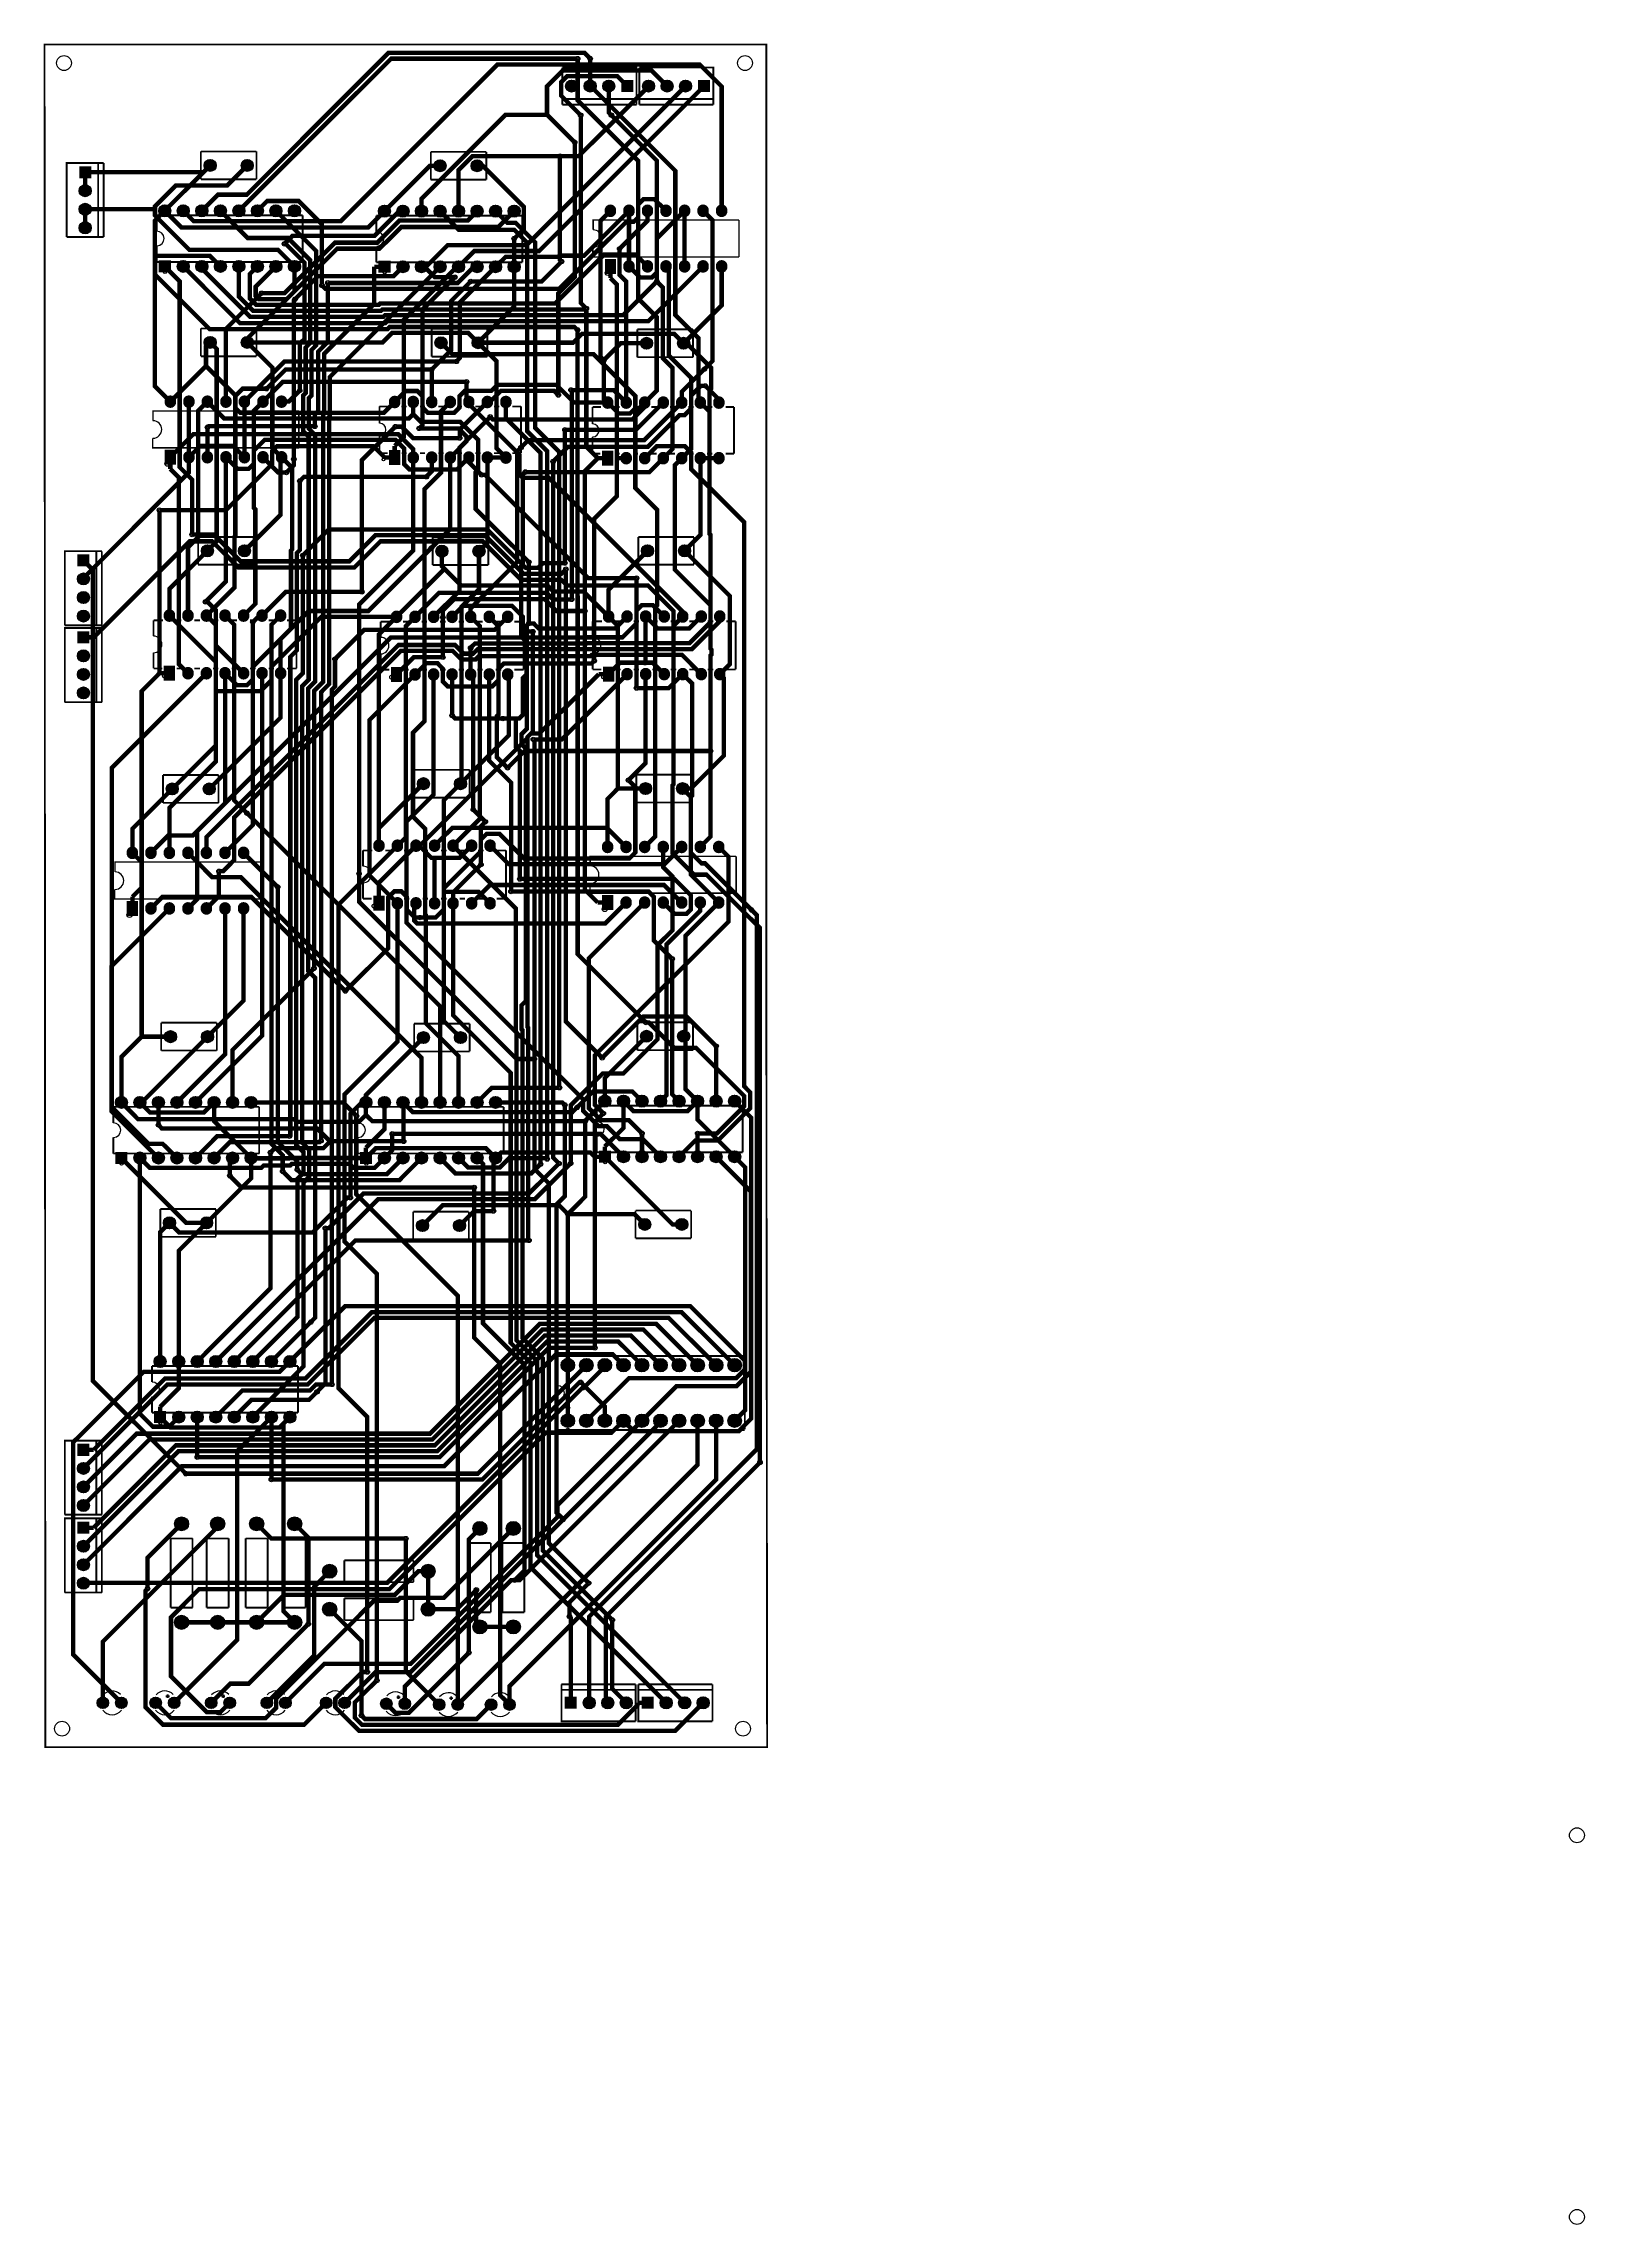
# Model space of a CAD drawing. Header units: millimetres. Extents: x 4 to 216, y -59 to 240.
import ezdxf

# ---------------------------------------------------------------- set-up
doc = ezdxf.new("R2010")
doc.units = ezdxf.units.MM
for name, color, linetype, true_color in [('BoardOutLine', 7, 'Continuous', 0xff00ff), ('BottomLayer', 7, 'Continuous', 0x0000ff), ('BottomSolderMaskLayer', 7, 'Continuous', 0xaa00ff), ('Document', 7, 'Continuous', 0xffffff), ('Hole', 7, 'Continuous', 0x222222), ('Multi-Layer', 7, 'Continuous', 0xc0c0c0), ('TopLayer', 7, 'Continuous', 0xff0000), ('TopSilkLayer', 7, 'Continuous', 0xffcc00), ('TopSolderMaskLayer', 7, 'Continuous', 0x800080)]:
    doc.layers.add(name, color=color, linetype=linetype, true_color=true_color)

msp = doc.modelspace()

# ---------------------------------------------------------------- hatches: boundary and pattern name
at = {"layer": 'BottomSolderMaskLayer'}
for points in [[(75.88, 233.81, 1), (77.53, 233.81, 1)], [(78.42, 233.81, 1), (80.07, 233.81, 1)], [(80.96, 233.81, 1), (82.61, 233.81, 1)], [(85.15, 232.98), (83.5, 232.98), (83.5, 234.63), (85.15, 234.63)], [(86.42, 233.81, 1), (88.07, 233.81, 1)], [(88.96, 233.81, 1), (90.61, 233.81, 1)], [(91.5, 233.81, 1), (93.15, 233.81, 1)], [(95.69, 232.98), (94.04, 232.98), (94.04, 234.63), (95.69, 234.63)], [(10.86, 222.82), (10.86, 221.17), (9.21, 221.17), (9.21, 222.82)], [(26.34, 222.93, 1), (27.99, 222.93, 1)], [(31.42, 222.93, 1), (33.07, 222.93, 1)], [(57.85, 222.88, 1), (59.5, 222.88, 1)], [(62.93, 222.88, 1), (64.58, 222.88, 1)], [(9.21, 219.46, 1), (10.86, 219.46, 1)], [(9.21, 216.92, 1), (10.86, 216.92, 1)], [(20.11, 216.71, 1), (21.77, 216.71, 1)], [(22.65, 216.71, 1), (24.31, 216.71, 1)], [(25.19, 216.71, 1), (26.85, 216.71, 1)], [(27.73, 216.71, 1), (29.39, 216.71, 1)], [(30.27, 216.71, 1), (31.93, 216.71, 1)], [(32.81, 216.71, 1), (34.47, 216.71, 1)], [(35.35, 216.71, 1), (37.01, 216.71, 1)], [(37.89, 216.71, 1), (39.55, 216.71, 1)], [(50.23, 216.66, 1), (51.88, 216.66, 1)], [(52.77, 216.66, 1), (54.42, 216.66, 1)], [(55.31, 216.66, 1), (56.96, 216.66, 1)], [(57.85, 216.66, 1), (59.5, 216.66, 1)], [(60.39, 216.66, 1), (62.04, 216.66, 1)], [(62.93, 216.66, 1), (64.58, 216.66, 1)], [(65.47, 216.66, 1), (67.12, 216.66, 1)], [(68.01, 216.66, 1), (69.66, 216.66, 1)], [(82.8, 216.45, -0.785398), (81.25, 216.45), (81.25, 216.97, -0.785398), (82.8, 216.97)], [(85.34, 216.45, -0.785398), (83.79, 216.45), (83.79, 216.97, -0.785398), (85.34, 216.97)], [(87.88, 216.45, -0.785398), (86.33, 216.45), (86.33, 216.97, -0.785398), (87.88, 216.97)], [(90.42, 216.45, -0.785398), (88.87, 216.45), (88.87, 216.97, -0.785398), (90.42, 216.97)], [(92.96, 216.45, -0.785398), (91.41, 216.45), (91.41, 216.97, -0.785398), (92.96, 216.97)], [(95.5, 216.45, -0.785398), (93.95, 216.45), (93.95, 216.97, -0.785398), (95.5, 216.97)], [(98.04, 216.45, -0.785398), (96.49, 216.45), (96.49, 216.97, -0.785398), (98.04, 216.97)], [(9.21, 214.38, 1), (10.86, 214.38, 1)], [(20.11, 208.26), (20.11, 209.91), (21.77, 209.91), (21.77, 208.26)], [(22.65, 209.09, 1), (24.31, 209.09, 1)], [(25.19, 209.09, 1), (26.85, 209.09, 1)], [(27.73, 209.09, 1), (29.39, 209.09, 1)], [(30.27, 209.09, 1), (31.93, 209.09, 1)], [(32.81, 209.09, 1), (34.47, 209.09, 1)], [(35.35, 209.09, 1), (37.01, 209.09, 1)], [(37.89, 209.09, 1), (39.55, 209.09, 1)], [(50.23, 208.22), (50.23, 209.87), (51.88, 209.87), (51.88, 208.22)], [(52.77, 209.04, 1), (54.42, 209.04, 1)], [(55.31, 209.04, 1), (56.96, 209.04, 1)], [(57.85, 209.04, 1), (59.5, 209.04, 1)], [(60.39, 209.04, 1), (62.04, 209.04, 1)], [(62.93, 209.04, 1), (64.58, 209.04, 1)], [(65.47, 209.04, 1), (67.12, 209.04, 1)], [(68.01, 209.04, 1), (69.66, 209.04, 1)], [(81.26, 208.05), (81.26, 210.12), (82.8, 210.12), (82.8, 208.05)], [(85.34, 208.83, -0.785398), (83.79, 208.83), (83.79, 209.35, -0.785398), (85.34, 209.35)], [(87.88, 208.83, -0.785398), (86.33, 208.83), (86.33, 209.35, -0.785398), (87.88, 209.35)], [(90.42, 208.83, -0.785398), (88.87, 208.83), (88.87, 209.35, -0.785398), (90.42, 209.35)], [(92.96, 208.83, -0.785398), (91.41, 208.83), (91.41, 209.35, -0.785398), (92.96, 209.35)], [(95.5, 208.83, -0.785398), (93.95, 208.83), (93.95, 209.35, -0.785398), (95.5, 209.35)], [(98.04, 208.83, -0.785398), (96.49, 208.83), (96.49, 209.35, -0.785398), (98.04, 209.35)], [(26.34, 198.67, 1), (27.99, 198.67, 1)], [(31.42, 198.67, 1), (33.07, 198.67, 1)], [(57.98, 198.63, 1), (59.63, 198.63, 1)], [(63.06, 198.63, 1), (64.71, 198.63, 1)], [(86.15, 198.55, 1), (87.81, 198.55, 1)], [(91.23, 198.55, 1), (92.89, 198.55, 1)], [(22.48, 190.29, -0.785398), (20.93, 190.29), (20.93, 190.8, -0.785398), (22.48, 190.8)], [(25.02, 190.29, -0.785398), (23.47, 190.29), (23.47, 190.8, -0.785398), (25.02, 190.8)], [(27.56, 190.29, -0.785398), (26.01, 190.29), (26.01, 190.8, -0.785398), (27.56, 190.8)], [(30.1, 190.29, -0.785398), (28.55, 190.29), (28.55, 190.8, -0.785398), (30.1, 190.8)], [(32.64, 190.29, -0.785398), (31.09, 190.29), (31.09, 190.8, -0.785398), (32.64, 190.8)], [(35.18, 190.29, -0.785398), (33.63, 190.29), (33.63, 190.8, -0.785398), (35.18, 190.8)], [(37.72, 190.29, -0.785398), (36.17, 190.29), (36.17, 190.8, -0.785398), (37.72, 190.8)], [(53.23, 190.24, -0.785398), (51.68, 190.24), (51.68, 190.76, -0.785398), (53.23, 190.76)], [(55.77, 190.24, -0.785398), (54.22, 190.24), (54.22, 190.76, -0.785398), (55.77, 190.76)], [(58.31, 190.24, -0.785398), (56.76, 190.24), (56.76, 190.76, -0.785398), (58.31, 190.76)], [(60.85, 190.24, -0.785398), (59.3, 190.24), (59.3, 190.76, -0.785398), (60.85, 190.76)], [(63.39, 190.24, -0.785398), (61.84, 190.24), (61.84, 190.76, -0.785398), (63.39, 190.76)], [(65.93, 190.24, -0.785398), (64.38, 190.24), (64.38, 190.76, -0.785398), (65.93, 190.76)], [(68.47, 190.24, -0.785398), (66.92, 190.24), (66.92, 190.76, -0.785398), (68.47, 190.76)], [(82.42, 190.16, -0.785398), (80.87, 190.16), (80.87, 190.68, -0.785398), (82.42, 190.68)], [(84.96, 190.16, -0.785398), (83.41, 190.16), (83.41, 190.68, -0.785398), (84.96, 190.68)], [(87.5, 190.16, -0.785398), (85.95, 190.16), (85.95, 190.68, -0.785398), (87.5, 190.68)], [(90.04, 190.16, -0.785398), (88.49, 190.16), (88.49, 190.68, -0.785398), (90.04, 190.68)], [(92.58, 190.16, -0.785398), (91.03, 190.16), (91.03, 190.68, -0.785398), (92.58, 190.68)], [(95.12, 190.16, -0.785398), (93.57, 190.16), (93.57, 190.68, -0.785398), (95.12, 190.68)], [(97.66, 190.16, -0.785398), (96.11, 190.16), (96.11, 190.68, -0.785398), (97.66, 190.68)], [(20.93, 181.89), (20.93, 183.96), (22.47, 183.96), (22.47, 181.89)], [(25.02, 182.67, -0.785398), (23.47, 182.67), (23.47, 183.18, -0.785398), (25.02, 183.18)], [(27.56, 182.67, -0.785398), (26.01, 182.67), (26.01, 183.18, -0.785398), (27.56, 183.18)], [(30.1, 182.67, -0.785398), (28.55, 182.67), (28.55, 183.18, -0.785398), (30.1, 183.18)], [(32.64, 182.67, -0.785398), (31.09, 182.67), (31.09, 183.18, -0.785398), (32.64, 183.18)], [(35.18, 182.67, -0.785398), (33.63, 182.67), (33.63, 183.18, -0.785398), (35.18, 183.18)], [(37.72, 182.67, -0.785398), (36.17, 182.67), (36.17, 183.18, -0.785398), (37.72, 183.18)], [(51.68, 181.85), (51.68, 183.91), (53.22, 183.91), (53.22, 181.85)], [(55.77, 182.62, -0.785398), (54.22, 182.62), (54.22, 183.14, -0.785398), (55.77, 183.14)], [(58.31, 182.62, -0.785398), (56.76, 182.62), (56.76, 183.14, -0.785398), (58.31, 183.14)], [(60.85, 182.62, -0.785398), (59.3, 182.62), (59.3, 183.14, -0.785398), (60.85, 183.14)], [(63.39, 182.62, -0.785398), (61.84, 182.62), (61.84, 183.14, -0.785398), (63.39, 183.14)], [(65.93, 182.62, -0.785398), (64.38, 182.62), (64.38, 183.14, -0.785398), (65.93, 183.14)], [(68.47, 182.62, -0.785398), (66.92, 182.62), (66.92, 183.14, -0.785398), (68.47, 183.14)], [(80.88, 181.77), (80.88, 183.83), (82.42, 183.83), (82.42, 181.77)], [(84.96, 182.54, -0.785398), (83.41, 182.54), (83.41, 183.06, -0.785398), (84.96, 183.06)], [(87.5, 182.54, -0.785398), (85.95, 182.54), (85.95, 183.06, -0.785398), (87.5, 183.06)], [(90.04, 182.54, -0.785398), (88.49, 182.54), (88.49, 183.06, -0.785398), (90.04, 183.06)], [(92.58, 182.54, -0.785398), (91.03, 182.54), (91.03, 183.06, -0.785398), (92.58, 183.06)], [(95.12, 182.54, -0.785398), (93.57, 182.54), (93.57, 183.06, -0.785398), (95.12, 183.06)], [(97.66, 182.54, -0.785398), (96.11, 182.54), (96.11, 183.06, -0.785398), (97.66, 183.06)], [(25.96, 170.1, 1), (27.61, 170.1, 1)], [(31.04, 170.1, 1), (32.69, 170.1, 1)], [(58.1, 170.05, 1), (59.75, 170.05, 1)], [(63.18, 170.05, 1), (64.83, 170.05, 1)], [(86.28, 170.1, 1), (87.93, 170.1, 1)], [(91.36, 170.1, 1), (93.01, 170.1, 1)], [(10.6, 169.61), (10.6, 167.96), (8.95, 167.96), (8.95, 169.61)], [(8.95, 166.24, 1), (10.6, 166.24, 1)], [(8.95, 163.7, 1), (10.6, 163.7, 1)], [(8.95, 161.16, 1), (10.6, 161.16, 1)], [(22.35, 160.96, -0.785398), (20.8, 160.96), (20.8, 161.48, -0.785398), (22.35, 161.48)], [(24.89, 160.96, -0.785398), (23.34, 160.96), (23.34, 161.48, -0.785398), (24.89, 161.48)], [(27.43, 160.96, -0.785398), (25.88, 160.96), (25.88, 161.48, -0.785398), (27.43, 161.48)], [(29.97, 160.96, -0.785398), (28.42, 160.96), (28.42, 161.48, -0.785398), (29.97, 161.48)], [(32.51, 160.96, -0.785398), (30.96, 160.96), (30.96, 161.48, -0.785398), (32.51, 161.48)], [(35.05, 160.96, -0.785398), (33.5, 160.96), (33.5, 161.48, -0.785398), (35.05, 161.48)], [(37.59, 160.96, -0.785398), (36.04, 160.96), (36.04, 161.48, -0.785398), (37.59, 161.48)], [(53.48, 160.79, -0.785398), (51.93, 160.79), (51.93, 161.31, -0.785398), (53.48, 161.31)], [(56.02, 160.79, -0.785398), (54.47, 160.79), (54.47, 161.31, -0.785398), (56.02, 161.31)], [(58.56, 160.79, -0.785398), (57.01, 160.79), (57.01, 161.31, -0.785398), (58.56, 161.31)], [(61.1, 160.79, -0.785398), (59.55, 160.79), (59.55, 161.31, -0.785398), (61.1, 161.31)], [(63.64, 160.79, -0.785398), (62.09, 160.79), (62.09, 161.31, -0.785398), (63.64, 161.31)], [(66.18, 160.79, -0.785398), (64.63, 160.79), (64.63, 161.31, -0.785398), (66.18, 161.31)], [(68.72, 160.79, -0.785398), (67.17, 160.79), (67.17, 161.31, -0.785398), (68.72, 161.31)], [(82.55, 160.84, -0.785398), (81, 160.84), (81, 161.35, -0.785398), (82.55, 161.35)], [(85.09, 160.84, -0.785398), (83.54, 160.84), (83.54, 161.35, -0.785398), (85.09, 161.35)], [(87.63, 160.84, -0.785398), (86.08, 160.84), (86.08, 161.35, -0.785398), (87.63, 161.35)], [(90.17, 160.84, -0.785398), (88.62, 160.84), (88.62, 161.35, -0.785398), (90.17, 161.35)], [(92.71, 160.84, -0.785398), (91.16, 160.84), (91.16, 161.35, -0.785398), (92.71, 161.35)], [(95.25, 160.84, -0.785398), (93.7, 160.84), (93.7, 161.35, -0.785398), (95.25, 161.35)], [(97.79, 160.84, -0.785398), (96.24, 160.84), (96.24, 161.35, -0.785398), (97.79, 161.35)], [(10.6, 159.07), (10.6, 157.42), (8.95, 157.42), (8.95, 159.07)], [(8.95, 155.7, 1), (10.6, 155.7, 1)], [(8.95, 153.16, 1), (10.6, 153.16, 1)], [(20.81, 152.29), (20.81, 154.36), (22.34, 154.36), (22.34, 152.29)], [(24.89, 153.06, -0.785398), (23.34, 153.06), (23.34, 153.58, -0.785398), (24.89, 153.58)], [(27.43, 153.06, -0.785398), (25.88, 153.06), (25.88, 153.58, -0.785398), (27.43, 153.58)], [(29.97, 153.06, -0.785398), (28.42, 153.06), (28.42, 153.58, -0.785398), (29.97, 153.58)], [(32.51, 153.06, -0.785398), (30.96, 153.06), (30.96, 153.58, -0.785398), (32.51, 153.58)], [(35.05, 153.06, -0.785398), (33.5, 153.06), (33.5, 153.58, -0.785398), (35.05, 153.58)], [(37.59, 153.06, -0.785398), (36.04, 153.06), (36.04, 153.58, -0.785398), (37.59, 153.58)], [(51.94, 152.12), (51.94, 154.18), (53.47, 154.18), (53.47, 152.12)], [(56.02, 152.89, -0.785398), (54.47, 152.89), (54.47, 153.41, -0.785398), (56.02, 153.41)], [(58.56, 152.89, -0.785398), (57.01, 152.89), (57.01, 153.41, -0.785398), (58.56, 153.41)], [(61.1, 152.89, -0.785398), (59.55, 152.89), (59.55, 153.41, -0.785398), (61.1, 153.41)], [(63.64, 152.89, -0.785398), (62.09, 152.89), (62.09, 153.41, -0.785398), (63.64, 153.41)], [(66.18, 152.89, -0.785398), (64.63, 152.89), (64.63, 153.41, -0.785398), (66.18, 153.41)], [(68.72, 152.89, -0.785398), (67.17, 152.89), (67.17, 153.41, -0.785398), (68.72, 153.41)], [(81, 152.16), (81, 154.23), (82.54, 154.23), (82.54, 152.16)], [(85.09, 152.94, -0.785398), (83.54, 152.94), (83.54, 153.45, -0.785398), (85.09, 153.45)], [(87.63, 152.94, -0.785398), (86.08, 152.94), (86.08, 153.45, -0.785398), (87.63, 153.45)], [(90.17, 152.94, -0.785398), (88.62, 152.94), (88.62, 153.45, -0.785398), (90.17, 153.45)], [(92.71, 152.94, -0.785398), (91.16, 152.94), (91.16, 153.45, -0.785398), (92.71, 153.45)], [(95.25, 152.94, -0.785398), (93.7, 152.94), (93.7, 153.45, -0.785398), (95.25, 153.45)], [(97.79, 152.94, -0.785398), (96.24, 152.94), (96.24, 153.45, -0.785398), (97.79, 153.45)], [(8.95, 150.62, 1), (10.6, 150.62, 1)], [(21.13, 137.46, 1), (22.78, 137.46, 1)], [(26.21, 137.46, 1), (27.86, 137.46, 1)], [(55.56, 138.18, 1), (57.21, 138.18, 1)], [(60.64, 138.18, 1), (62.29, 138.18, 1)], [(86.01, 137.51, 1), (87.66, 137.51, 1)], [(91.09, 137.51, 1), (92.74, 137.51, 1)], [(17.27, 128.44, -0.785398), (15.72, 128.44), (15.72, 128.96, -0.785398), (17.27, 128.96)], [(19.81, 128.44, -0.785398), (18.26, 128.44), (18.26, 128.96, -0.785398), (19.81, 128.96)], [(22.35, 128.44, -0.785398), (20.8, 128.44), (20.8, 128.96, -0.785398), (22.35, 128.96)], [(24.89, 128.44, -0.785398), (23.34, 128.44), (23.34, 128.96, -0.785398), (24.89, 128.96)], [(27.43, 128.44, -0.785398), (25.88, 128.44), (25.88, 128.96, -0.785398), (27.43, 128.96)], [(29.97, 128.44, -0.785398), (28.42, 128.44), (28.42, 128.96, -0.785398), (29.97, 128.96)], [(32.51, 128.44, -0.785398), (30.96, 128.44), (30.96, 128.96, -0.785398), (32.51, 128.96)], [(51.07, 129.42, -0.785398), (49.52, 129.42), (49.52, 129.94, -0.785398), (51.07, 129.94)], [(53.61, 129.42, -0.785398), (52.06, 129.42), (52.06, 129.94, -0.785398), (53.61, 129.94)], [(56.15, 129.42, -0.785398), (54.6, 129.42), (54.6, 129.94, -0.785398), (56.15, 129.94)], [(58.69, 129.42, -0.785398), (57.14, 129.42), (57.14, 129.94, -0.785398), (58.69, 129.94)], [(61.23, 129.42, -0.785398), (59.68, 129.42), (59.68, 129.94, -0.785398), (61.23, 129.94)], [(63.77, 129.42, -0.785398), (62.22, 129.42), (62.22, 129.94, -0.785398), (63.77, 129.94)], [(66.31, 129.42, -0.785398), (64.76, 129.42), (64.76, 129.94, -0.785398), (66.31, 129.94)], [(82.41, 129.25, -0.785398), (80.86, 129.25), (80.86, 129.76, -0.785398), (82.41, 129.76)], [(84.95, 129.25, -0.785398), (83.4, 129.25), (83.4, 129.76, -0.785398), (84.95, 129.76)], [(87.49, 129.25, -0.785398), (85.94, 129.25), (85.94, 129.76, -0.785398), (87.49, 129.76)], [(90.03, 129.25, -0.785398), (88.48, 129.25), (88.48, 129.76, -0.785398), (90.03, 129.76)], [(92.57, 129.25, -0.785398), (91.02, 129.25), (91.02, 129.76, -0.785398), (92.57, 129.76)], [(95.11, 129.25, -0.785398), (93.56, 129.25), (93.56, 129.76, -0.785398), (95.11, 129.76)], [(97.65, 129.25, -0.785398), (96.1, 129.25), (96.1, 129.76, -0.785398), (97.65, 129.76)], [(49.52, 120.75), (49.52, 122.81), (51.06, 122.81), (51.06, 120.75)], [(53.61, 121.52, -0.785398), (52.06, 121.52), (52.06, 122.04, -0.785398), (53.61, 122.04)], [(56.15, 121.52, -0.785398), (54.6, 121.52), (54.6, 122.04, -0.785398), (56.15, 122.04)], [(58.69, 121.52, -0.785398), (57.14, 121.52), (57.14, 122.04, -0.785398), (58.69, 122.04)], [(61.23, 121.52, -0.785398), (59.68, 121.52), (59.68, 122.04, -0.785398), (61.23, 122.04)], [(63.77, 121.52, -0.785398), (62.22, 121.52), (62.22, 122.04, -0.785398), (63.77, 122.04)], [(66.31, 121.52, -0.785398), (64.76, 121.52), (64.76, 122.04, -0.785398), (66.31, 122.04)], [(80.86, 120.85), (80.86, 122.92), (82.4, 122.92), (82.4, 120.85)], [(84.95, 121.63, -0.785398), (83.4, 121.63), (83.4, 122.14, -0.785398), (84.95, 122.14)], [(87.49, 121.63, -0.785398), (85.94, 121.63), (85.94, 122.14, -0.785398), (87.49, 122.14)], [(90.03, 121.63, -0.785398), (88.48, 121.63), (88.48, 122.14, -0.785398), (90.03, 122.14)], [(92.57, 121.63, -0.785398), (91.02, 121.63), (91.02, 122.14, -0.785398), (92.57, 122.14)], [(95.11, 121.63, -0.785398), (93.56, 121.63), (93.56, 122.14, -0.785398), (95.11, 122.14)], [(97.65, 121.63, -0.785398), (96.1, 121.63), (96.1, 122.14, -0.785398), (97.65, 122.14)], [(15.73, 120.04), (15.73, 122.11), (17.26, 122.11), (17.26, 120.04)], [(19.81, 120.82, -0.785398), (18.26, 120.82), (18.26, 121.34, -0.785398), (19.81, 121.34)], [(22.35, 120.82, -0.785398), (20.8, 120.82), (20.8, 121.34, -0.785398), (22.35, 121.34)], [(24.89, 120.82, -0.785398), (23.34, 120.82), (23.34, 121.34, -0.785398), (24.89, 121.34)], [(27.43, 120.82, -0.785398), (25.88, 120.82), (25.88, 121.34, -0.785398), (27.43, 121.34)], [(29.97, 120.82, -0.785398), (28.42, 120.82), (28.42, 121.34, -0.785398), (29.97, 121.34)], [(32.51, 120.82, -0.785398), (30.96, 120.82), (30.96, 121.34, -0.785398), (32.51, 121.34)], [(20.89, 103.5, 1), (22.54, 103.5, 1)], [(25.97, 103.5, 1), (27.62, 103.5, 1)], [(55.56, 103.38, 1), (57.21, 103.38, 1)], [(60.64, 103.38, 1), (62.29, 103.38, 1)], [(86.15, 103.55, 1), (87.81, 103.55, 1)], [(91.23, 103.55, 1), (92.89, 103.55, 1)], [(14.16, 94.49, 1), (15.81, 94.49, 1)], [(16.7, 94.49, 1), (18.35, 94.49, 1)], [(19.24, 94.49, 1), (20.89, 94.49, 1)], [(21.78, 94.49, 1), (23.43, 94.49, 1)], [(24.32, 94.49, 1), (25.97, 94.49, 1)], [(26.86, 94.49, 1), (28.51, 94.49, 1)], [(29.4, 94.49, 1), (31.05, 94.49, 1)], [(31.94, 94.49, 1), (33.59, 94.49, 1)], [(47.69, 94.49, 1), (49.34, 94.49, 1)], [(50.23, 94.49, 1), (51.88, 94.49, 1)], [(52.77, 94.49, 1), (54.42, 94.49, 1)], [(55.31, 94.49, 1), (56.96, 94.49, 1)], [(57.85, 94.49, 1), (59.5, 94.49, 1)], [(60.39, 94.49, 1), (62.04, 94.49, 1)], [(62.93, 94.49, 1), (64.58, 94.49, 1)], [(65.47, 94.49, 1), (67.12, 94.49, 1)], [(80.44, 94.66, 1), (82.09, 94.66, 1)], [(82.98, 94.66, 1), (84.63, 94.66, 1)], [(85.52, 94.66, 1), (87.17, 94.66, 1)], [(88.06, 94.66, 1), (89.71, 94.66, 1)], [(90.6, 94.66, 1), (92.25, 94.66, 1)], [(93.14, 94.66, 1), (94.79, 94.66, 1)], [(95.68, 94.66, 1), (97.33, 94.66, 1)], [(98.22, 94.66, 1), (99.87, 94.66, 1)], [(14.16, 86.04), (14.16, 87.69), (15.81, 87.69), (15.81, 86.04)], [(16.7, 86.87, 1), (18.35, 86.87, 1)], [(19.24, 86.87, 1), (20.89, 86.87, 1)], [(21.78, 86.87, 1), (23.43, 86.87, 1)], [(24.32, 86.87, 1), (25.97, 86.87, 1)], [(26.86, 86.87, 1), (28.51, 86.87, 1)], [(29.4, 86.87, 1), (31.05, 86.87, 1)], [(31.94, 86.87, 1), (33.59, 86.87, 1)], [(47.69, 86.04), (47.69, 87.69), (49.34, 87.69), (49.34, 86.04)], [(50.23, 86.87, 1), (51.88, 86.87, 1)], [(52.77, 86.87, 1), (54.42, 86.87, 1)], [(55.31, 86.87, 1), (56.96, 86.87, 1)], [(57.85, 86.87, 1), (59.5, 86.87, 1)], [(60.39, 86.87, 1), (62.04, 86.87, 1)], [(62.93, 86.87, 1), (64.58, 86.87, 1)], [(65.47, 86.87, 1), (67.12, 86.87, 1)], [(80.44, 86.22), (80.44, 87.87), (82.09, 87.87), (82.09, 86.22)], [(82.98, 87.04, 1), (84.63, 87.04, 1)], [(85.52, 87.04, 1), (87.17, 87.04, 1)], [(88.06, 87.04, 1), (89.71, 87.04, 1)], [(90.6, 87.04, 1), (92.25, 87.04, 1)], [(93.14, 87.04, 1), (94.79, 87.04, 1)], [(95.68, 87.04, 1), (97.33, 87.04, 1)], [(98.22, 87.04, 1), (99.87, 87.04, 1)], [(20.76, 77.98, 1), (22.42, 77.98, 1)], [(25.84, 77.98, 1), (27.5, 77.98, 1)], [(55.44, 77.6, 1), (57.09, 77.6, 1)], [(60.52, 77.6, 1), (62.17, 77.6, 1)], [(85.9, 77.77, 1), (87.55, 77.77, 1)], [(90.98, 77.77, 1), (92.63, 77.77, 1)], [(19.48, 58.97, 1), (21.13, 58.97, 1)], [(22.02, 58.97, 1), (23.67, 58.97, 1)], [(24.56, 58.97, 1), (26.21, 58.97, 1)], [(27.1, 58.97, 1), (28.75, 58.97, 1)], [(29.64, 58.97, 1), (31.29, 58.97, 1)], [(32.18, 58.97, 1), (33.83, 58.97, 1)], [(34.72, 58.97, 1), (36.37, 58.97, 1)], [(37.26, 58.97, 1), (38.91, 58.97, 1)], [(75.26, 58.47, 1), (77.11, 58.47, 1)], [(77.8, 58.47, 1), (79.65, 58.47, 1)], [(80.34, 58.47, 1), (82.19, 58.47, 1)], [(82.88, 58.47, 1), (84.73, 58.47, 1)], [(85.42, 58.47, 1), (87.27, 58.47, 1)], [(87.96, 58.47, 1), (89.81, 58.47, 1)], [(90.5, 58.47, 1), (92.35, 58.47, 1)], [(93.04, 58.47, 1), (94.89, 58.47, 1)], [(95.58, 58.47, 1), (97.43, 58.47, 1)], [(98.12, 58.47, 1), (99.97, 58.47, 1)], [(19.48, 50.53), (19.48, 52.18), (21.13, 52.18), (21.13, 50.53)], [(22.02, 51.35, 1), (23.67, 51.35, 1)], [(24.56, 51.35, 1), (26.21, 51.35, 1)], [(27.1, 51.35, 1), (28.75, 51.35, 1)], [(29.64, 51.35, 1), (31.29, 51.35, 1)], [(32.18, 51.35, 1), (33.83, 51.35, 1)], [(34.72, 51.35, 1), (36.37, 51.35, 1)], [(37.26, 51.35, 1), (38.91, 51.35, 1)], [(75.26, 50.85, 1), (77.11, 50.85, 1)], [(77.8, 50.85, 1), (79.65, 50.85, 1)], [(80.34, 50.85, 1), (82.19, 50.85, 1)], [(82.88, 50.85, 1), (84.73, 50.85, 1)], [(85.42, 50.85, 1), (87.27, 50.85, 1)], [(87.96, 50.85, 1), (89.81, 50.85, 1)], [(90.5, 50.85, 1), (92.35, 50.85, 1)], [(93.04, 50.85, 1), (94.89, 50.85, 1)], [(95.58, 50.85, 1), (97.43, 50.85, 1)], [(98.12, 50.85, 1), (99.97, 50.85, 1)], [(10.6, 47.69), (10.6, 46.04), (8.95, 46.04), (8.95, 47.69)], [(8.95, 44.32, 1), (10.6, 44.32, 1)], [(8.95, 41.78, 1), (10.6, 41.78, 1)], [(8.95, 39.24, 1), (10.6, 39.24, 1)], [(10.6, 37.02), (10.6, 35.37), (8.95, 35.37), (8.95, 37.02)], [(22.28, 36.72, 1), (24.21, 36.72, 1)], [(27.23, 36.72, 1), (29.16, 36.72, 1)], [(32.56, 36.72, 1), (34.49, 36.72, 1)], [(37.77, 36.72, 1), (39.7, 36.72, 1)], [(63.17, 36.09, 1), (65.1, 36.09, 1)], [(67.74, 36.09, 1), (69.67, 36.09, 1)], [(8.95, 33.65, 1), (10.6, 33.65, 1)], [(8.95, 31.11, 1), (10.6, 31.11, 1)], [(42.58, 30.23, 1), (44.51, 30.23, 1)], [(56.08, 30.23, 1), (58.01, 30.23, 1)], [(8.95, 28.57, 1), (10.6, 28.57, 1)], [(22.28, 23.22, 1), (24.21, 23.22, 1)], [(27.23, 23.22, 1), (29.16, 23.22, 1)], [(32.56, 23.22, 1), (34.49, 23.22, 1)], [(37.77, 23.22, 1), (39.7, 23.22, 1)], [(42.58, 25.02, 1), (44.51, 25.02, 1)], [(56.08, 25.02, 1), (58.01, 25.02, 1)], [(63.17, 22.59, 1), (65.1, 22.59, 1)], [(67.74, 22.59, 1), (69.67, 22.59, 1)], [(11.66, 12.19, 1), (13.23, 12.19, 1)], [(14.2, 12.19, 1), (15.77, 12.19, 1)], [(18.9, 12.19, 1), (20.47, 12.19, 1)], [(21.44, 12.19, 1), (23.01, 12.19, 1)], [(26.52, 12.19, 1), (28.09, 12.19, 1)], [(29.06, 12.19, 1), (30.63, 12.19, 1)], [(34.14, 12.19, 1), (35.71, 12.19, 1)], [(36.68, 12.19, 1), (38.25, 12.19, 1)], [(42.27, 12.19, 1), (43.84, 12.19, 1)], [(44.81, 12.19, 1), (46.38, 12.19, 1)], [(50.52, 12.06, 1), (52.1, 12.06, 1)], [(53.06, 12.06, 1), (54.64, 12.06, 1)], [(57.76, 11.94, 1), (59.33, 11.94, 1)], [(60.3, 11.94, 1), (61.87, 11.94, 1)], [(64.87, 11.94, 1), (66.45, 11.94, 1)], [(67.41, 11.94, 1), (68.99, 11.94, 1)], [(75.76, 13.02), (77.41, 13.02), (77.41, 11.37), (75.76, 11.37)], [(78.3, 12.19, 1), (79.95, 12.19, 1)], [(80.84, 12.19, 1), (82.49, 12.19, 1)], [(83.38, 12.19, 1), (85.03, 12.19, 1)], [(86.3, 13.02), (87.95, 13.02), (87.95, 11.37), (86.3, 11.37)], [(88.84, 12.19, 1), (90.49, 12.19, 1)], [(91.38, 12.19, 1), (93.03, 12.19, 1)], [(93.92, 12.19, 1), (95.57, 12.19, 1)]]:
    msp.add_hatch(color=256, dxfattribs=at).paths.add_polyline_path(points)
at = {"layer": 'Multi-Layer'}
for points in [[(75.91, 233.81, 1), (77.51, 233.81, 1)], [(78.45, 233.81, 1), (80.05, 233.81, 1)], [(80.99, 233.81, 1), (82.59, 233.81, 1)], [(85.13, 233.01), (83.53, 233.01), (83.53, 234.61), (85.13, 234.61)], [(86.45, 233.81, 1), (88.05, 233.81, 1)], [(88.99, 233.81, 1), (90.59, 233.81, 1)], [(91.53, 233.81, 1), (93.13, 233.81, 1)], [(95.67, 233.01), (94.07, 233.01), (94.07, 234.61), (95.67, 234.61)], [(10.83, 222.8), (10.83, 221.2), (9.23, 221.2), (9.23, 222.8)], [(26.36, 222.93, 1), (27.96, 222.93, 1)], [(31.44, 222.93, 1), (33.04, 222.93, 1)], [(57.87, 222.88, 1), (59.47, 222.88, 1)], [(62.95, 222.88, 1), (64.55, 222.88, 1)], [(9.23, 219.46, 1), (10.83, 219.46, 1)], [(9.23, 216.92, 1), (10.83, 216.92, 1)], [(20.14, 216.71, 1), (21.74, 216.71, 1)], [(22.68, 216.71, 1), (24.28, 216.71, 1)], [(25.22, 216.71, 1), (26.82, 216.71, 1)], [(27.76, 216.71, 1), (29.36, 216.71, 1)], [(30.3, 216.71, 1), (31.9, 216.71, 1)], [(32.84, 216.71, 1), (34.44, 216.71, 1)], [(35.38, 216.71, 1), (36.98, 216.71, 1)], [(37.92, 216.71, 1), (39.52, 216.71, 1)], [(50.25, 216.66, 1), (51.85, 216.66, 1)], [(52.79, 216.66, 1), (54.39, 216.66, 1)], [(55.33, 216.66, 1), (56.93, 216.66, 1)], [(57.87, 216.66, 1), (59.47, 216.66, 1)], [(60.41, 216.66, 1), (62.01, 216.66, 1)], [(62.95, 216.66, 1), (64.55, 216.66, 1)], [(65.49, 216.66, 1), (67.09, 216.66, 1)], [(68.03, 216.66, 1), (69.63, 216.66, 1)], [(82.78, 216.46, -0.785398), (81.28, 216.46), (81.28, 216.96, -0.785398), (82.78, 216.96)], [(85.32, 216.46, -0.785398), (83.82, 216.46), (83.82, 216.96, -0.785398), (85.32, 216.96)], [(87.86, 216.46, -0.785398), (86.36, 216.46), (86.36, 216.96, -0.785398), (87.86, 216.96)], [(90.4, 216.46, -0.785398), (88.9, 216.46), (88.9, 216.96, -0.785398), (90.4, 216.96)], [(92.94, 216.46, -0.785398), (91.44, 216.46), (91.44, 216.96, -0.785398), (92.94, 216.96)], [(95.48, 216.46, -0.785398), (93.98, 216.46), (93.98, 216.96, -0.785398), (95.48, 216.96)], [(98.02, 216.46, -0.785398), (96.52, 216.46), (96.52, 216.96, -0.785398), (98.02, 216.96)], [(9.23, 214.38, 1), (10.83, 214.38, 1)], [(20.14, 208.29), (20.14, 209.89), (21.74, 209.89), (21.74, 208.29)], [(22.68, 209.09, 1), (24.28, 209.09, 1)], [(25.22, 209.09, 1), (26.82, 209.09, 1)], [(27.76, 209.09, 1), (29.36, 209.09, 1)], [(30.3, 209.09, 1), (31.9, 209.09, 1)], [(32.84, 209.09, 1), (34.44, 209.09, 1)], [(35.38, 209.09, 1), (36.98, 209.09, 1)], [(37.92, 209.09, 1), (39.52, 209.09, 1)], [(50.25, 208.24), (50.25, 209.84), (51.85, 209.84), (51.85, 208.24)], [(52.79, 209.04, 1), (54.39, 209.04, 1)], [(55.33, 209.04, 1), (56.93, 209.04, 1)], [(57.87, 209.04, 1), (59.47, 209.04, 1)], [(60.41, 209.04, 1), (62.01, 209.04, 1)], [(62.95, 209.04, 1), (64.55, 209.04, 1)], [(65.49, 209.04, 1), (67.09, 209.04, 1)], [(68.03, 209.04, 1), (69.63, 209.04, 1)], [(81.28, 208.09), (81.28, 210.09), (82.78, 210.09), (82.78, 208.09)], [(85.32, 208.84, -0.785398), (83.82, 208.84), (83.82, 209.34, -0.785398), (85.32, 209.34)], [(87.86, 208.84, -0.785398), (86.36, 208.84), (86.36, 209.34, -0.785398), (87.86, 209.34)], [(90.4, 208.84, -0.785398), (88.9, 208.84), (88.9, 209.34, -0.785398), (90.4, 209.34)], [(92.94, 208.84, -0.785398), (91.44, 208.84), (91.44, 209.34, -0.785398), (92.94, 209.34)], [(95.48, 208.84, -0.785398), (93.98, 208.84), (93.98, 209.34, -0.785398), (95.48, 209.34)], [(98.02, 208.84, -0.785398), (96.52, 208.84), (96.52, 209.34, -0.785398), (98.02, 209.34)], [(26.36, 198.67, 1), (27.96, 198.67, 1)], [(31.44, 198.67, 1), (33.04, 198.67, 1)], [(58, 198.63, 1), (59.6, 198.63, 1)], [(63.08, 198.63, 1), (64.68, 198.63, 1)], [(86.18, 198.55, 1), (87.78, 198.55, 1)], [(91.26, 198.55, 1), (92.86, 198.55, 1)], [(22.45, 190.3, -0.785398), (20.95, 190.3), (20.95, 190.8, -0.785398), (22.45, 190.8)], [(24.99, 190.3, -0.785398), (23.49, 190.3), (23.49, 190.8, -0.785398), (24.99, 190.8)], [(27.53, 190.3, -0.785398), (26.03, 190.3), (26.03, 190.8, -0.785398), (27.53, 190.8)], [(30.07, 190.3, -0.785398), (28.57, 190.3), (28.57, 190.8, -0.785398), (30.07, 190.8)], [(32.61, 190.3, -0.785398), (31.11, 190.3), (31.11, 190.8, -0.785398), (32.61, 190.8)], [(35.15, 190.3, -0.785398), (33.65, 190.3), (33.65, 190.8, -0.785398), (35.15, 190.8)], [(37.69, 190.3, -0.785398), (36.19, 190.3), (36.19, 190.8, -0.785398), (37.69, 190.8)], [(53.2, 190.25, -0.785398), (51.7, 190.25), (51.7, 190.75, -0.785398), (53.2, 190.75)], [(55.74, 190.25, -0.785398), (54.24, 190.25), (54.24, 190.75, -0.785398), (55.74, 190.75)], [(58.28, 190.25, -0.785398), (56.78, 190.25), (56.78, 190.75, -0.785398), (58.28, 190.75)], [(60.82, 190.25, -0.785398), (59.32, 190.25), (59.32, 190.75, -0.785398), (60.82, 190.75)], [(63.36, 190.25, -0.785398), (61.86, 190.25), (61.86, 190.75, -0.785398), (63.36, 190.75)], [(65.9, 190.25, -0.785398), (64.4, 190.25), (64.4, 190.75, -0.785398), (65.9, 190.75)], [(68.44, 190.25, -0.785398), (66.94, 190.25), (66.94, 190.75, -0.785398), (68.44, 190.75)], [(82.4, 190.17, -0.785398), (80.9, 190.17), (80.9, 190.67, -0.785398), (82.4, 190.67)], [(84.94, 190.17, -0.785398), (83.44, 190.17), (83.44, 190.67, -0.785398), (84.94, 190.67)], [(87.48, 190.17, -0.785398), (85.98, 190.17), (85.98, 190.67, -0.785398), (87.48, 190.67)], [(90.02, 190.17, -0.785398), (88.52, 190.17), (88.52, 190.67, -0.785398), (90.02, 190.67)], [(92.56, 190.17, -0.785398), (91.06, 190.17), (91.06, 190.67, -0.785398), (92.56, 190.67)], [(95.1, 190.17, -0.785398), (93.6, 190.17), (93.6, 190.67, -0.785398), (95.1, 190.67)], [(97.64, 190.17, -0.785398), (96.14, 190.17), (96.14, 190.67, -0.785398), (97.64, 190.67)], [(20.95, 181.93), (20.95, 183.93), (22.45, 183.93), (22.45, 181.93)], [(24.99, 182.68, -0.785398), (23.49, 182.68), (23.49, 183.18, -0.785398), (24.99, 183.18)], [(27.53, 182.68, -0.785398), (26.03, 182.68), (26.03, 183.18, -0.785398), (27.53, 183.18)], [(30.07, 182.68, -0.785398), (28.57, 182.68), (28.57, 183.18, -0.785398), (30.07, 183.18)], [(32.61, 182.68, -0.785398), (31.11, 182.68), (31.11, 183.18, -0.785398), (32.61, 183.18)], [(35.15, 182.68, -0.785398), (33.65, 182.68), (33.65, 183.18, -0.785398), (35.15, 183.18)], [(37.69, 182.68, -0.785398), (36.19, 182.68), (36.19, 183.18, -0.785398), (37.69, 183.18)], [(51.7, 181.88), (51.7, 183.88), (53.2, 183.88), (53.2, 181.88)], [(55.74, 182.63, -0.785398), (54.24, 182.63), (54.24, 183.13, -0.785398), (55.74, 183.13)], [(58.28, 182.63, -0.785398), (56.78, 182.63), (56.78, 183.13, -0.785398), (58.28, 183.13)], [(60.82, 182.63, -0.785398), (59.32, 182.63), (59.32, 183.13, -0.785398), (60.82, 183.13)], [(63.36, 182.63, -0.785398), (61.86, 182.63), (61.86, 183.13, -0.785398), (63.36, 183.13)], [(65.9, 182.63, -0.785398), (64.4, 182.63), (64.4, 183.13, -0.785398), (65.9, 183.13)], [(68.44, 182.63, -0.785398), (66.94, 182.63), (66.94, 183.13, -0.785398), (68.44, 183.13)], [(80.9, 181.8), (80.9, 183.8), (82.4, 183.8), (82.4, 181.8)], [(84.94, 182.55, -0.785398), (83.44, 182.55), (83.44, 183.05, -0.785398), (84.94, 183.05)], [(87.48, 182.55, -0.785398), (85.98, 182.55), (85.98, 183.05, -0.785398), (87.48, 183.05)], [(90.02, 182.55, -0.785398), (88.52, 182.55), (88.52, 183.05, -0.785398), (90.02, 183.05)], [(92.56, 182.55, -0.785398), (91.06, 182.55), (91.06, 183.05, -0.785398), (92.56, 183.05)], [(95.1, 182.55, -0.785398), (93.6, 182.55), (93.6, 183.05, -0.785398), (95.1, 183.05)], [(97.64, 182.55, -0.785398), (96.14, 182.55), (96.14, 183.05, -0.785398), (97.64, 183.05)], [(25.98, 170.1, 1), (27.58, 170.1, 1)], [(31.06, 170.1, 1), (32.66, 170.1, 1)], [(58.13, 170.05, 1), (59.73, 170.05, 1)], [(63.21, 170.05, 1), (64.81, 170.05, 1)], [(86.31, 170.1, 1), (87.91, 170.1, 1)], [(91.39, 170.1, 1), (92.99, 170.1, 1)], [(10.58, 169.58), (10.58, 167.98), (8.98, 167.98), (8.98, 169.58)], [(8.98, 166.24, 1), (10.58, 166.24, 1)], [(8.98, 163.7, 1), (10.58, 163.7, 1)], [(8.98, 161.16, 1), (10.58, 161.16, 1)], [(22.33, 160.97, -0.785398), (20.83, 160.97), (20.83, 161.47, -0.785398), (22.33, 161.47)], [(24.87, 160.97, -0.785398), (23.37, 160.97), (23.37, 161.47, -0.785398), (24.87, 161.47)], [(27.41, 160.97, -0.785398), (25.91, 160.97), (25.91, 161.47, -0.785398), (27.41, 161.47)], [(29.95, 160.97, -0.785398), (28.45, 160.97), (28.45, 161.47, -0.785398), (29.95, 161.47)], [(32.49, 160.97, -0.785398), (30.99, 160.97), (30.99, 161.47, -0.785398), (32.49, 161.47)], [(35.03, 160.97, -0.785398), (33.53, 160.97), (33.53, 161.47, -0.785398), (35.03, 161.47)], [(37.57, 160.97, -0.785398), (36.07, 160.97), (36.07, 161.47, -0.785398), (37.57, 161.47)], [(53.45, 160.8, -0.785398), (51.95, 160.8), (51.95, 161.3, -0.785398), (53.45, 161.3)], [(55.99, 160.8, -0.785398), (54.5, 160.8), (54.5, 161.3, -0.785398), (55.99, 161.3)], [(58.53, 160.8, -0.785398), (57.04, 160.8), (57.04, 161.3, -0.785398), (58.53, 161.3)], [(61.07, 160.8, -0.785398), (59.58, 160.8), (59.58, 161.3, -0.785398), (61.07, 161.3)], [(63.61, 160.8, -0.785398), (62.12, 160.8), (62.12, 161.3, -0.785398), (63.61, 161.3)], [(66.15, 160.8, -0.785398), (64.66, 160.8), (64.66, 161.3, -0.785398), (66.15, 161.3)], [(68.69, 160.8, -0.785398), (67.2, 160.8), (67.2, 161.3, -0.785398), (68.69, 161.3)], [(82.52, 160.84, -0.785398), (81.02, 160.84), (81.02, 161.34, -0.785398), (82.52, 161.34)], [(85.06, 160.84, -0.785398), (83.56, 160.84), (83.56, 161.34, -0.785398), (85.06, 161.34)], [(87.6, 160.84, -0.785398), (86.1, 160.84), (86.1, 161.34, -0.785398), (87.6, 161.34)], [(90.14, 160.84, -0.785398), (88.64, 160.84), (88.64, 161.34, -0.785398), (90.14, 161.34)], [(92.68, 160.84, -0.785398), (91.18, 160.84), (91.18, 161.34, -0.785398), (92.68, 161.34)], [(95.22, 160.84, -0.785398), (93.72, 160.84), (93.72, 161.34, -0.785398), (95.22, 161.34)], [(97.76, 160.84, -0.785398), (96.26, 160.84), (96.26, 161.34, -0.785398), (97.76, 161.34)], [(10.58, 159.04), (10.58, 157.44), (8.98, 157.44), (8.98, 159.04)], [(8.98, 155.7, 1), (10.58, 155.7, 1)], [(8.98, 153.16, 1), (10.58, 153.16, 1)], [(20.83, 152.32), (20.83, 154.32), (22.33, 154.32), (22.33, 152.32)], [(24.87, 153.07, -0.785398), (23.37, 153.07), (23.37, 153.57, -0.785398), (24.87, 153.57)], [(27.41, 153.07, -0.785398), (25.91, 153.07), (25.91, 153.57, -0.785398), (27.41, 153.57)], [(29.95, 153.07, -0.785398), (28.45, 153.07), (28.45, 153.57, -0.785398), (29.95, 153.57)], [(32.49, 153.07, -0.785398), (30.99, 153.07), (30.99, 153.57, -0.785398), (32.49, 153.57)], [(35.03, 153.07, -0.785398), (33.53, 153.07), (33.53, 153.57, -0.785398), (35.03, 153.57)], [(37.57, 153.07, -0.785398), (36.07, 153.07), (36.07, 153.57, -0.785398), (37.57, 153.57)], [(51.95, 152.15), (51.95, 154.15), (53.45, 154.15), (53.45, 152.15)], [(55.99, 152.9, -0.785398), (54.5, 152.9), (54.5, 153.4, -0.785398), (55.99, 153.4)], [(58.53, 152.9, -0.785398), (57.04, 152.9), (57.04, 153.4, -0.785398), (58.53, 153.4)], [(61.07, 152.9, -0.785398), (59.58, 152.9), (59.58, 153.4, -0.785398), (61.07, 153.4)], [(63.61, 152.9, -0.785398), (62.12, 152.9), (62.12, 153.4, -0.785398), (63.61, 153.4)], [(66.15, 152.9, -0.785398), (64.66, 152.9), (64.66, 153.4, -0.785398), (66.15, 153.4)], [(68.69, 152.9, -0.785398), (67.2, 152.9), (67.2, 153.4, -0.785398), (68.69, 153.4)], [(81.02, 152.19), (81.02, 154.19), (82.52, 154.19), (82.52, 152.19)], [(85.06, 152.95, -0.785398), (83.56, 152.95), (83.56, 153.45, -0.785398), (85.06, 153.45)], [(87.6, 152.95, -0.785398), (86.1, 152.95), (86.1, 153.45, -0.785398), (87.6, 153.45)], [(90.14, 152.95, -0.785398), (88.64, 152.95), (88.64, 153.45, -0.785398), (90.14, 153.45)], [(92.68, 152.95, -0.785398), (91.18, 152.95), (91.18, 153.45, -0.785398), (92.68, 153.45)], [(95.22, 152.95, -0.785398), (93.72, 152.95), (93.72, 153.45, -0.785398), (95.22, 153.45)], [(97.76, 152.95, -0.785398), (96.26, 152.95), (96.26, 153.45, -0.785398), (97.76, 153.45)], [(8.98, 150.62, 1), (10.58, 150.62, 1)], [(21.16, 137.46, 1), (22.76, 137.46, 1)], [(26.24, 137.46, 1), (27.84, 137.46, 1)], [(55.59, 138.18, 1), (57.19, 138.18, 1)], [(60.67, 138.18, 1), (62.27, 138.18, 1)], [(86.04, 137.51, 1), (87.64, 137.51, 1)], [(91.12, 137.51, 1), (92.72, 137.51, 1)], [(17.25, 128.45, -0.785398), (15.75, 128.45), (15.75, 128.95, -0.785398), (17.25, 128.95)], [(19.79, 128.45, -0.785398), (18.29, 128.45), (18.29, 128.95, -0.785398), (19.79, 128.95)], [(22.33, 128.45, -0.785398), (20.83, 128.45), (20.83, 128.95, -0.785398), (22.33, 128.95)], [(24.87, 128.45, -0.785398), (23.37, 128.45), (23.37, 128.95, -0.785398), (24.87, 128.95)], [(27.41, 128.45, -0.785398), (25.91, 128.45), (25.91, 128.95, -0.785398), (27.41, 128.95)], [(29.95, 128.45, -0.785398), (28.45, 128.45), (28.45, 128.95, -0.785398), (29.95, 128.95)], [(32.49, 128.45, -0.785398), (30.99, 128.45), (30.99, 128.95, -0.785398), (32.49, 128.95)], [(51.04, 129.43, -0.785398), (49.54, 129.43), (49.54, 129.93, -0.785398), (51.04, 129.93)], [(53.58, 129.43, -0.785398), (52.08, 129.43), (52.08, 129.93, -0.785398), (53.58, 129.93)], [(56.12, 129.43, -0.785398), (54.62, 129.43), (54.62, 129.93, -0.785398), (56.12, 129.93)], [(58.66, 129.43, -0.785398), (57.16, 129.43), (57.16, 129.93, -0.785398), (58.66, 129.93)], [(61.2, 129.43, -0.785398), (59.7, 129.43), (59.7, 129.93, -0.785398), (61.2, 129.93)], [(63.74, 129.43, -0.785398), (62.24, 129.43), (62.24, 129.93, -0.785398), (63.74, 129.93)], [(66.28, 129.43, -0.785398), (64.78, 129.43), (64.78, 129.93, -0.785398), (66.28, 129.93)], [(82.38, 129.25, -0.785398), (80.88, 129.25), (80.88, 129.75, -0.785398), (82.38, 129.75)], [(84.92, 129.25, -0.785398), (83.42, 129.25), (83.42, 129.75, -0.785398), (84.92, 129.75)], [(87.46, 129.25, -0.785398), (85.96, 129.25), (85.96, 129.75, -0.785398), (87.46, 129.75)], [(90, 129.25, -0.785398), (88.5, 129.25), (88.5, 129.75, -0.785398), (90, 129.75)], [(92.54, 129.25, -0.785398), (91.04, 129.25), (91.04, 129.75, -0.785398), (92.54, 129.75)], [(95.08, 129.25, -0.785398), (93.58, 129.25), (93.58, 129.75, -0.785398), (95.08, 129.75)], [(97.62, 129.25, -0.785398), (96.12, 129.25), (96.12, 129.75, -0.785398), (97.62, 129.75)], [(49.54, 120.78), (49.54, 122.78), (51.04, 122.78), (51.04, 120.78)], [(53.58, 121.53, -0.785398), (52.08, 121.53), (52.08, 122.03, -0.785398), (53.58, 122.03)], [(56.12, 121.53, -0.785398), (54.62, 121.53), (54.62, 122.03, -0.785398), (56.12, 122.03)], [(58.66, 121.53, -0.785398), (57.16, 121.53), (57.16, 122.03, -0.785398), (58.66, 122.03)], [(61.2, 121.53, -0.785398), (59.7, 121.53), (59.7, 122.03, -0.785398), (61.2, 122.03)], [(63.74, 121.53, -0.785398), (62.24, 121.53), (62.24, 122.03, -0.785398), (63.74, 122.03)], [(66.28, 121.53, -0.785398), (64.78, 121.53), (64.78, 122.03, -0.785398), (66.28, 122.03)], [(80.88, 120.88), (80.88, 122.88), (82.38, 122.88), (82.38, 120.88)], [(84.92, 121.63, -0.785398), (83.42, 121.63), (83.42, 122.13, -0.785398), (84.92, 122.13)], [(87.46, 121.63, -0.785398), (85.96, 121.63), (85.96, 122.13, -0.785398), (87.46, 122.13)], [(90, 121.63, -0.785398), (88.5, 121.63), (88.5, 122.13, -0.785398), (90, 122.13)], [(92.54, 121.63, -0.785398), (91.04, 121.63), (91.04, 122.13, -0.785398), (92.54, 122.13)], [(95.08, 121.63, -0.785398), (93.58, 121.63), (93.58, 122.13, -0.785398), (95.08, 122.13)], [(97.62, 121.63, -0.785398), (96.12, 121.63), (96.12, 122.13, -0.785398), (97.62, 122.13)], [(15.75, 120.08), (15.75, 122.08), (17.25, 122.08), (17.25, 120.08)], [(19.79, 120.83, -0.785398), (18.29, 120.83), (18.29, 121.33, -0.785398), (19.79, 121.33)], [(22.33, 120.83, -0.785398), (20.83, 120.83), (20.83, 121.33, -0.785398), (22.33, 121.33)], [(24.87, 120.83, -0.785398), (23.37, 120.83), (23.37, 121.33, -0.785398), (24.87, 121.33)], [(27.41, 120.83, -0.785398), (25.91, 120.83), (25.91, 121.33, -0.785398), (27.41, 121.33)], [(29.95, 120.83, -0.785398), (28.45, 120.83), (28.45, 121.33, -0.785398), (29.95, 121.33)], [(32.49, 120.83, -0.785398), (30.99, 120.83), (30.99, 121.33, -0.785398), (32.49, 121.33)], [(20.92, 103.5, 1), (22.52, 103.5, 1)], [(26, 103.5, 1), (27.6, 103.5, 1)], [(55.59, 103.38, 1), (57.19, 103.38, 1)], [(60.67, 103.38, 1), (62.27, 103.38, 1)], [(86.18, 103.55, 1), (87.78, 103.55, 1)], [(91.26, 103.55, 1), (92.86, 103.55, 1)], [(14.19, 94.49, 1), (15.79, 94.49, 1)], [(16.73, 94.49, 1), (18.33, 94.49, 1)], [(19.27, 94.49, 1), (20.87, 94.49, 1)], [(21.81, 94.49, 1), (23.41, 94.49, 1)], [(24.35, 94.49, 1), (25.95, 94.49, 1)], [(26.89, 94.49, 1), (28.49, 94.49, 1)], [(29.43, 94.49, 1), (31.03, 94.49, 1)], [(31.97, 94.49, 1), (33.57, 94.49, 1)], [(47.71, 94.49, 1), (49.31, 94.49, 1)], [(50.25, 94.49, 1), (51.85, 94.49, 1)], [(52.79, 94.49, 1), (54.39, 94.49, 1)], [(55.33, 94.49, 1), (56.93, 94.49, 1)], [(57.87, 94.49, 1), (59.47, 94.49, 1)], [(60.41, 94.49, 1), (62.01, 94.49, 1)], [(62.95, 94.49, 1), (64.55, 94.49, 1)], [(65.49, 94.49, 1), (67.09, 94.49, 1)], [(80.46, 94.66, 1), (82.06, 94.66, 1)], [(83.01, 94.66, 1), (84.61, 94.66, 1)], [(85.55, 94.66, 1), (87.15, 94.66, 1)], [(88.09, 94.66, 1), (89.69, 94.66, 1)], [(90.63, 94.66, 1), (92.23, 94.66, 1)], [(93.17, 94.66, 1), (94.77, 94.66, 1)], [(95.71, 94.66, 1), (97.31, 94.66, 1)], [(98.25, 94.66, 1), (99.85, 94.66, 1)], [(14.19, 86.07), (14.19, 87.67), (15.79, 87.67), (15.79, 86.07)], [(16.73, 86.87, 1), (18.33, 86.87, 1)], [(19.27, 86.87, 1), (20.87, 86.87, 1)], [(21.81, 86.87, 1), (23.41, 86.87, 1)], [(24.35, 86.87, 1), (25.95, 86.87, 1)], [(26.89, 86.87, 1), (28.49, 86.87, 1)], [(29.43, 86.87, 1), (31.03, 86.87, 1)], [(31.97, 86.87, 1), (33.57, 86.87, 1)], [(47.71, 86.07), (47.71, 87.67), (49.31, 87.67), (49.31, 86.07)], [(50.25, 86.87, 1), (51.85, 86.87, 1)], [(52.79, 86.87, 1), (54.39, 86.87, 1)], [(55.33, 86.87, 1), (56.93, 86.87, 1)], [(57.87, 86.87, 1), (59.47, 86.87, 1)], [(60.41, 86.87, 1), (62.01, 86.87, 1)], [(62.95, 86.87, 1), (64.55, 86.87, 1)], [(65.49, 86.87, 1), (67.09, 86.87, 1)], [(80.46, 86.24), (80.46, 87.84), (82.06, 87.84), (82.06, 86.24)], [(83.01, 87.04, 1), (84.61, 87.04, 1)], [(85.55, 87.04, 1), (87.15, 87.04, 1)], [(88.09, 87.04, 1), (89.69, 87.04, 1)], [(90.63, 87.04, 1), (92.23, 87.04, 1)], [(93.17, 87.04, 1), (94.77, 87.04, 1)], [(95.71, 87.04, 1), (97.31, 87.04, 1)], [(98.25, 87.04, 1), (99.85, 87.04, 1)], [(20.79, 77.98, 1), (22.39, 77.98, 1)], [(25.87, 77.98, 1), (27.47, 77.98, 1)], [(55.46, 77.6, 1), (57.06, 77.6, 1)], [(60.54, 77.6, 1), (62.14, 77.6, 1)], [(85.93, 77.77, 1), (87.53, 77.77, 1)], [(91.01, 77.77, 1), (92.61, 77.77, 1)], [(19.5, 58.97, 1), (21.1, 58.97, 1)], [(22.05, 58.97, 1), (23.65, 58.97, 1)], [(24.59, 58.97, 1), (26.19, 58.97, 1)], [(27.13, 58.97, 1), (28.73, 58.97, 1)], [(29.67, 58.97, 1), (31.27, 58.97, 1)], [(32.21, 58.97, 1), (33.81, 58.97, 1)], [(34.75, 58.97, 1), (36.35, 58.97, 1)], [(37.29, 58.97, 1), (38.89, 58.97, 1)], [(75.29, 58.47, 1), (77.09, 58.47, 1)], [(77.83, 58.47, 1), (79.63, 58.47, 1)], [(80.37, 58.47, 1), (82.17, 58.47, 1)], [(82.91, 58.47, 1), (84.7, 58.47, 1)], [(85.45, 58.47, 1), (87.25, 58.47, 1)], [(87.99, 58.47, 1), (89.79, 58.47, 1)], [(90.53, 58.47, 1), (92.33, 58.47, 1)], [(93.07, 58.47, 1), (94.87, 58.47, 1)], [(95.61, 58.47, 1), (97.41, 58.47, 1)], [(98.15, 58.47, 1), (99.95, 58.47, 1)], [(19.5, 50.55), (19.5, 52.15), (21.1, 52.15), (21.1, 50.55)], [(22.05, 51.35, 1), (23.65, 51.35, 1)], [(24.59, 51.35, 1), (26.19, 51.35, 1)], [(27.13, 51.35, 1), (28.73, 51.35, 1)], [(29.67, 51.35, 1), (31.27, 51.35, 1)], [(32.21, 51.35, 1), (33.81, 51.35, 1)], [(34.75, 51.35, 1), (36.35, 51.35, 1)], [(37.29, 51.35, 1), (38.89, 51.35, 1)], [(75.29, 50.85, 1), (77.09, 50.85, 1)], [(77.83, 50.85, 1), (79.63, 50.85, 1)], [(80.37, 50.85, 1), (82.17, 50.85, 1)], [(82.91, 50.85, 1), (84.7, 50.85, 1)], [(85.45, 50.85, 1), (87.25, 50.85, 1)], [(87.99, 50.85, 1), (89.79, 50.85, 1)], [(90.53, 50.85, 1), (92.33, 50.85, 1)], [(93.07, 50.85, 1), (94.87, 50.85, 1)], [(95.61, 50.85, 1), (97.41, 50.85, 1)], [(98.15, 50.85, 1), (99.95, 50.85, 1)], [(10.58, 47.66), (10.58, 46.06), (8.98, 46.06), (8.98, 47.66)], [(8.98, 44.32, 1), (10.58, 44.32, 1)], [(8.98, 41.78, 1), (10.58, 41.78, 1)], [(8.98, 39.24, 1), (10.58, 39.24, 1)], [(10.58, 36.99), (10.58, 35.4), (8.98, 35.4), (8.98, 36.99)], [(22.3, 36.72, 1), (24.18, 36.72, 1)], [(27.25, 36.72, 1), (29.13, 36.72, 1)], [(32.59, 36.72, 1), (34.47, 36.72, 1)], [(37.8, 36.72, 1), (39.67, 36.72, 1)], [(63.2, 36.09, 1), (65.07, 36.09, 1)], [(67.77, 36.09, 1), (69.65, 36.09, 1)], [(8.98, 33.65, 1), (10.58, 33.65, 1)], [(8.98, 31.11, 1), (10.58, 31.11, 1)], [(42.6, 30.23, 1), (44.48, 30.23, 1)], [(56.1, 30.23, 1), (57.98, 30.23, 1)], [(8.98, 28.57, 1), (10.58, 28.57, 1)], [(22.3, 23.22, 1), (24.18, 23.22, 1)], [(27.25, 23.22, 1), (29.13, 23.22, 1)], [(32.59, 23.22, 1), (34.47, 23.22, 1)], [(37.8, 23.22, 1), (39.67, 23.22, 1)], [(42.6, 25.02, 1), (44.48, 25.02, 1)], [(56.1, 25.02, 1), (57.98, 25.02, 1)], [(63.2, 22.59, 1), (65.07, 22.59, 1)], [(67.77, 22.59, 1), (69.65, 22.59, 1)], [(11.68, 12.19, 1), (13.21, 12.19, 1)], [(14.22, 12.19, 1), (15.75, 12.19, 1)], [(18.92, 12.19, 1), (20.45, 12.19, 1)], [(21.46, 12.19, 1), (22.99, 12.19, 1)], [(26.54, 12.19, 1), (28.07, 12.19, 1)], [(29.08, 12.19, 1), (30.61, 12.19, 1)], [(34.16, 12.19, 1), (35.69, 12.19, 1)], [(36.7, 12.19, 1), (38.23, 12.19, 1)], [(42.29, 12.19, 1), (43.81, 12.19, 1)], [(44.83, 12.19, 1), (46.35, 12.19, 1)], [(50.55, 12.06, 1), (52.07, 12.06, 1)], [(53.09, 12.06, 1), (54.61, 12.06, 1)], [(57.78, 11.94, 1), (59.31, 11.94, 1)], [(60.32, 11.94, 1), (61.85, 11.94, 1)], [(64.9, 11.94, 1), (66.42, 11.94, 1)], [(67.44, 11.94, 1), (68.96, 11.94, 1)], [(75.78, 12.99), (77.38, 12.99), (77.38, 11.39), (75.78, 11.39)], [(78.32, 12.19, 1), (79.92, 12.19, 1)], [(80.86, 12.19, 1), (82.46, 12.19, 1)], [(83.4, 12.19, 1), (85, 12.19, 1)], [(86.32, 12.99), (87.92, 12.99), (87.92, 11.39), (86.32, 11.39)], [(88.86, 12.19, 1), (90.46, 12.19, 1)], [(91.4, 12.19, 1), (93, 12.19, 1)], [(93.94, 12.19, 1), (95.54, 12.19, 1)]]:
    msp.add_hatch(color=256, dxfattribs=at).paths.add_polyline_path(points)
at = {"layer": 'TopSolderMaskLayer'}
for points in [[(75.88, 233.81, 1), (77.53, 233.81, 1)], [(78.42, 233.81, 1), (80.07, 233.81, 1)], [(80.96, 233.81, 1), (82.61, 233.81, 1)], [(85.15, 232.98), (83.5, 232.98), (83.5, 234.63), (85.15, 234.63)], [(86.42, 233.81, 1), (88.07, 233.81, 1)], [(88.96, 233.81, 1), (90.61, 233.81, 1)], [(91.5, 233.81, 1), (93.15, 233.81, 1)], [(95.69, 232.98), (94.04, 232.98), (94.04, 234.63), (95.69, 234.63)], [(10.86, 222.82), (10.86, 221.17), (9.21, 221.17), (9.21, 222.82)], [(26.34, 222.93, 1), (27.99, 222.93, 1)], [(31.42, 222.93, 1), (33.07, 222.93, 1)], [(57.85, 222.88, 1), (59.5, 222.88, 1)], [(62.93, 222.88, 1), (64.58, 222.88, 1)], [(9.21, 219.46, 1), (10.86, 219.46, 1)], [(9.21, 216.92, 1), (10.86, 216.92, 1)], [(20.11, 216.71, 1), (21.77, 216.71, 1)], [(22.65, 216.71, 1), (24.31, 216.71, 1)], [(25.19, 216.71, 1), (26.85, 216.71, 1)], [(27.73, 216.71, 1), (29.39, 216.71, 1)], [(30.27, 216.71, 1), (31.93, 216.71, 1)], [(32.81, 216.71, 1), (34.47, 216.71, 1)], [(35.35, 216.71, 1), (37.01, 216.71, 1)], [(37.89, 216.71, 1), (39.55, 216.71, 1)], [(50.23, 216.66, 1), (51.88, 216.66, 1)], [(52.77, 216.66, 1), (54.42, 216.66, 1)], [(55.31, 216.66, 1), (56.96, 216.66, 1)], [(57.85, 216.66, 1), (59.5, 216.66, 1)], [(60.39, 216.66, 1), (62.04, 216.66, 1)], [(62.93, 216.66, 1), (64.58, 216.66, 1)], [(65.47, 216.66, 1), (67.12, 216.66, 1)], [(68.01, 216.66, 1), (69.66, 216.66, 1)], [(82.8, 216.45, -0.785398), (81.25, 216.45), (81.25, 216.97, -0.785398), (82.8, 216.97)], [(85.34, 216.45, -0.785398), (83.79, 216.45), (83.79, 216.97, -0.785398), (85.34, 216.97)], [(87.88, 216.45, -0.785398), (86.33, 216.45), (86.33, 216.97, -0.785398), (87.88, 216.97)], [(90.42, 216.45, -0.785398), (88.87, 216.45), (88.87, 216.97, -0.785398), (90.42, 216.97)], [(92.96, 216.45, -0.785398), (91.41, 216.45), (91.41, 216.97, -0.785398), (92.96, 216.97)], [(95.5, 216.45, -0.785398), (93.95, 216.45), (93.95, 216.97, -0.785398), (95.5, 216.97)], [(98.04, 216.45, -0.785398), (96.49, 216.45), (96.49, 216.97, -0.785398), (98.04, 216.97)], [(9.21, 214.38, 1), (10.86, 214.38, 1)], [(20.11, 208.26), (20.11, 209.91), (21.77, 209.91), (21.77, 208.26)], [(22.65, 209.09, 1), (24.31, 209.09, 1)], [(25.19, 209.09, 1), (26.85, 209.09, 1)], [(27.73, 209.09, 1), (29.39, 209.09, 1)], [(30.27, 209.09, 1), (31.93, 209.09, 1)], [(32.81, 209.09, 1), (34.47, 209.09, 1)], [(35.35, 209.09, 1), (37.01, 209.09, 1)], [(37.89, 209.09, 1), (39.55, 209.09, 1)], [(50.23, 208.22), (50.23, 209.87), (51.88, 209.87), (51.88, 208.22)], [(52.77, 209.04, 1), (54.42, 209.04, 1)], [(55.31, 209.04, 1), (56.96, 209.04, 1)], [(57.85, 209.04, 1), (59.5, 209.04, 1)], [(60.39, 209.04, 1), (62.04, 209.04, 1)], [(62.93, 209.04, 1), (64.58, 209.04, 1)], [(65.47, 209.04, 1), (67.12, 209.04, 1)], [(68.01, 209.04, 1), (69.66, 209.04, 1)], [(81.26, 208.05), (81.26, 210.12), (82.8, 210.12), (82.8, 208.05)], [(85.34, 208.83, -0.785398), (83.79, 208.83), (83.79, 209.35, -0.785398), (85.34, 209.35)], [(87.88, 208.83, -0.785398), (86.33, 208.83), (86.33, 209.35, -0.785398), (87.88, 209.35)], [(90.42, 208.83, -0.785398), (88.87, 208.83), (88.87, 209.35, -0.785398), (90.42, 209.35)], [(92.96, 208.83, -0.785398), (91.41, 208.83), (91.41, 209.35, -0.785398), (92.96, 209.35)], [(95.5, 208.83, -0.785398), (93.95, 208.83), (93.95, 209.35, -0.785398), (95.5, 209.35)], [(98.04, 208.83, -0.785398), (96.49, 208.83), (96.49, 209.35, -0.785398), (98.04, 209.35)], [(26.34, 198.67, 1), (27.99, 198.67, 1)], [(31.42, 198.67, 1), (33.07, 198.67, 1)], [(57.98, 198.63, 1), (59.63, 198.63, 1)], [(63.06, 198.63, 1), (64.71, 198.63, 1)], [(86.15, 198.55, 1), (87.81, 198.55, 1)], [(91.23, 198.55, 1), (92.89, 198.55, 1)], [(22.48, 190.29, -0.785398), (20.93, 190.29), (20.93, 190.8, -0.785398), (22.48, 190.8)], [(25.02, 190.29, -0.785398), (23.47, 190.29), (23.47, 190.8, -0.785398), (25.02, 190.8)], [(27.56, 190.29, -0.785398), (26.01, 190.29), (26.01, 190.8, -0.785398), (27.56, 190.8)], [(30.1, 190.29, -0.785398), (28.55, 190.29), (28.55, 190.8, -0.785398), (30.1, 190.8)], [(32.64, 190.29, -0.785398), (31.09, 190.29), (31.09, 190.8, -0.785398), (32.64, 190.8)], [(35.18, 190.29, -0.785398), (33.63, 190.29), (33.63, 190.8, -0.785398), (35.18, 190.8)], [(37.72, 190.29, -0.785398), (36.17, 190.29), (36.17, 190.8, -0.785398), (37.72, 190.8)], [(53.23, 190.24, -0.785398), (51.68, 190.24), (51.68, 190.76, -0.785398), (53.23, 190.76)], [(55.77, 190.24, -0.785398), (54.22, 190.24), (54.22, 190.76, -0.785398), (55.77, 190.76)], [(58.31, 190.24, -0.785398), (56.76, 190.24), (56.76, 190.76, -0.785398), (58.31, 190.76)], [(60.85, 190.24, -0.785398), (59.3, 190.24), (59.3, 190.76, -0.785398), (60.85, 190.76)], [(63.39, 190.24, -0.785398), (61.84, 190.24), (61.84, 190.76, -0.785398), (63.39, 190.76)], [(65.93, 190.24, -0.785398), (64.38, 190.24), (64.38, 190.76, -0.785398), (65.93, 190.76)], [(68.47, 190.24, -0.785398), (66.92, 190.24), (66.92, 190.76, -0.785398), (68.47, 190.76)], [(82.42, 190.16, -0.785398), (80.87, 190.16), (80.87, 190.68, -0.785398), (82.42, 190.68)], [(84.96, 190.16, -0.785398), (83.41, 190.16), (83.41, 190.68, -0.785398), (84.96, 190.68)], [(87.5, 190.16, -0.785398), (85.95, 190.16), (85.95, 190.68, -0.785398), (87.5, 190.68)], [(90.04, 190.16, -0.785398), (88.49, 190.16), (88.49, 190.68, -0.785398), (90.04, 190.68)], [(92.58, 190.16, -0.785398), (91.03, 190.16), (91.03, 190.68, -0.785398), (92.58, 190.68)], [(95.12, 190.16, -0.785398), (93.57, 190.16), (93.57, 190.68, -0.785398), (95.12, 190.68)], [(97.66, 190.16, -0.785398), (96.11, 190.16), (96.11, 190.68, -0.785398), (97.66, 190.68)], [(20.93, 181.89), (20.93, 183.96), (22.47, 183.96), (22.47, 181.89)], [(25.02, 182.67, -0.785398), (23.47, 182.67), (23.47, 183.18, -0.785398), (25.02, 183.18)], [(27.56, 182.67, -0.785398), (26.01, 182.67), (26.01, 183.18, -0.785398), (27.56, 183.18)], [(30.1, 182.67, -0.785398), (28.55, 182.67), (28.55, 183.18, -0.785398), (30.1, 183.18)], [(32.64, 182.67, -0.785398), (31.09, 182.67), (31.09, 183.18, -0.785398), (32.64, 183.18)], [(35.18, 182.67, -0.785398), (33.63, 182.67), (33.63, 183.18, -0.785398), (35.18, 183.18)], [(37.72, 182.67, -0.785398), (36.17, 182.67), (36.17, 183.18, -0.785398), (37.72, 183.18)], [(51.68, 181.85), (51.68, 183.91), (53.22, 183.91), (53.22, 181.85)], [(55.77, 182.62, -0.785398), (54.22, 182.62), (54.22, 183.14, -0.785398), (55.77, 183.14)], [(58.31, 182.62, -0.785398), (56.76, 182.62), (56.76, 183.14, -0.785398), (58.31, 183.14)], [(60.85, 182.62, -0.785398), (59.3, 182.62), (59.3, 183.14, -0.785398), (60.85, 183.14)], [(63.39, 182.62, -0.785398), (61.84, 182.62), (61.84, 183.14, -0.785398), (63.39, 183.14)], [(65.93, 182.62, -0.785398), (64.38, 182.62), (64.38, 183.14, -0.785398), (65.93, 183.14)], [(68.47, 182.62, -0.785398), (66.92, 182.62), (66.92, 183.14, -0.785398), (68.47, 183.14)], [(80.88, 181.77), (80.88, 183.83), (82.42, 183.83), (82.42, 181.77)], [(84.96, 182.54, -0.785398), (83.41, 182.54), (83.41, 183.06, -0.785398), (84.96, 183.06)], [(87.5, 182.54, -0.785398), (85.95, 182.54), (85.95, 183.06, -0.785398), (87.5, 183.06)], [(90.04, 182.54, -0.785398), (88.49, 182.54), (88.49, 183.06, -0.785398), (90.04, 183.06)], [(92.58, 182.54, -0.785398), (91.03, 182.54), (91.03, 183.06, -0.785398), (92.58, 183.06)], [(95.12, 182.54, -0.785398), (93.57, 182.54), (93.57, 183.06, -0.785398), (95.12, 183.06)], [(97.66, 182.54, -0.785398), (96.11, 182.54), (96.11, 183.06, -0.785398), (97.66, 183.06)], [(25.96, 170.1, 1), (27.61, 170.1, 1)], [(31.04, 170.1, 1), (32.69, 170.1, 1)], [(58.1, 170.05, 1), (59.75, 170.05, 1)], [(63.18, 170.05, 1), (64.83, 170.05, 1)], [(86.28, 170.1, 1), (87.93, 170.1, 1)], [(91.36, 170.1, 1), (93.01, 170.1, 1)], [(10.6, 169.61), (10.6, 167.96), (8.95, 167.96), (8.95, 169.61)], [(8.95, 166.24, 1), (10.6, 166.24, 1)], [(8.95, 163.7, 1), (10.6, 163.7, 1)], [(8.95, 161.16, 1), (10.6, 161.16, 1)], [(22.35, 160.96, -0.785398), (20.8, 160.96), (20.8, 161.48, -0.785398), (22.35, 161.48)], [(24.89, 160.96, -0.785398), (23.34, 160.96), (23.34, 161.48, -0.785398), (24.89, 161.48)], [(27.43, 160.96, -0.785398), (25.88, 160.96), (25.88, 161.48, -0.785398), (27.43, 161.48)], [(29.97, 160.96, -0.785398), (28.42, 160.96), (28.42, 161.48, -0.785398), (29.97, 161.48)], [(32.51, 160.96, -0.785398), (30.96, 160.96), (30.96, 161.48, -0.785398), (32.51, 161.48)], [(35.05, 160.96, -0.785398), (33.5, 160.96), (33.5, 161.48, -0.785398), (35.05, 161.48)], [(37.59, 160.96, -0.785398), (36.04, 160.96), (36.04, 161.48, -0.785398), (37.59, 161.48)], [(53.48, 160.79, -0.785398), (51.93, 160.79), (51.93, 161.31, -0.785398), (53.48, 161.31)], [(56.02, 160.79, -0.785398), (54.47, 160.79), (54.47, 161.31, -0.785398), (56.02, 161.31)], [(58.56, 160.79, -0.785398), (57.01, 160.79), (57.01, 161.31, -0.785398), (58.56, 161.31)], [(61.1, 160.79, -0.785398), (59.55, 160.79), (59.55, 161.31, -0.785398), (61.1, 161.31)], [(63.64, 160.79, -0.785398), (62.09, 160.79), (62.09, 161.31, -0.785398), (63.64, 161.31)], [(66.18, 160.79, -0.785398), (64.63, 160.79), (64.63, 161.31, -0.785398), (66.18, 161.31)], [(68.72, 160.79, -0.785398), (67.17, 160.79), (67.17, 161.31, -0.785398), (68.72, 161.31)], [(82.55, 160.84, -0.785398), (81, 160.84), (81, 161.35, -0.785398), (82.55, 161.35)], [(85.09, 160.84, -0.785398), (83.54, 160.84), (83.54, 161.35, -0.785398), (85.09, 161.35)], [(87.63, 160.84, -0.785398), (86.08, 160.84), (86.08, 161.35, -0.785398), (87.63, 161.35)], [(90.17, 160.84, -0.785398), (88.62, 160.84), (88.62, 161.35, -0.785398), (90.17, 161.35)], [(92.71, 160.84, -0.785398), (91.16, 160.84), (91.16, 161.35, -0.785398), (92.71, 161.35)], [(95.25, 160.84, -0.785398), (93.7, 160.84), (93.7, 161.35, -0.785398), (95.25, 161.35)], [(97.79, 160.84, -0.785398), (96.24, 160.84), (96.24, 161.35, -0.785398), (97.79, 161.35)], [(10.6, 159.07), (10.6, 157.42), (8.95, 157.42), (8.95, 159.07)], [(8.95, 155.7, 1), (10.6, 155.7, 1)], [(8.95, 153.16, 1), (10.6, 153.16, 1)], [(20.81, 152.29), (20.81, 154.36), (22.34, 154.36), (22.34, 152.29)], [(24.89, 153.06, -0.785398), (23.34, 153.06), (23.34, 153.58, -0.785398), (24.89, 153.58)], [(27.43, 153.06, -0.785398), (25.88, 153.06), (25.88, 153.58, -0.785398), (27.43, 153.58)], [(29.97, 153.06, -0.785398), (28.42, 153.06), (28.42, 153.58, -0.785398), (29.97, 153.58)], [(32.51, 153.06, -0.785398), (30.96, 153.06), (30.96, 153.58, -0.785398), (32.51, 153.58)], [(35.05, 153.06, -0.785398), (33.5, 153.06), (33.5, 153.58, -0.785398), (35.05, 153.58)], [(37.59, 153.06, -0.785398), (36.04, 153.06), (36.04, 153.58, -0.785398), (37.59, 153.58)], [(51.94, 152.12), (51.94, 154.18), (53.47, 154.18), (53.47, 152.12)], [(56.02, 152.89, -0.785398), (54.47, 152.89), (54.47, 153.41, -0.785398), (56.02, 153.41)], [(58.56, 152.89, -0.785398), (57.01, 152.89), (57.01, 153.41, -0.785398), (58.56, 153.41)], [(61.1, 152.89, -0.785398), (59.55, 152.89), (59.55, 153.41, -0.785398), (61.1, 153.41)], [(63.64, 152.89, -0.785398), (62.09, 152.89), (62.09, 153.41, -0.785398), (63.64, 153.41)], [(66.18, 152.89, -0.785398), (64.63, 152.89), (64.63, 153.41, -0.785398), (66.18, 153.41)], [(68.72, 152.89, -0.785398), (67.17, 152.89), (67.17, 153.41, -0.785398), (68.72, 153.41)], [(81, 152.16), (81, 154.23), (82.54, 154.23), (82.54, 152.16)], [(85.09, 152.94, -0.785398), (83.54, 152.94), (83.54, 153.45, -0.785398), (85.09, 153.45)], [(87.63, 152.94, -0.785398), (86.08, 152.94), (86.08, 153.45, -0.785398), (87.63, 153.45)], [(90.17, 152.94, -0.785398), (88.62, 152.94), (88.62, 153.45, -0.785398), (90.17, 153.45)], [(92.71, 152.94, -0.785398), (91.16, 152.94), (91.16, 153.45, -0.785398), (92.71, 153.45)], [(95.25, 152.94, -0.785398), (93.7, 152.94), (93.7, 153.45, -0.785398), (95.25, 153.45)], [(97.79, 152.94, -0.785398), (96.24, 152.94), (96.24, 153.45, -0.785398), (97.79, 153.45)], [(8.95, 150.62, 1), (10.6, 150.62, 1)], [(21.13, 137.46, 1), (22.78, 137.46, 1)], [(26.21, 137.46, 1), (27.86, 137.46, 1)], [(55.56, 138.18, 1), (57.21, 138.18, 1)], [(60.64, 138.18, 1), (62.29, 138.18, 1)], [(86.01, 137.51, 1), (87.66, 137.51, 1)], [(91.09, 137.51, 1), (92.74, 137.51, 1)], [(17.27, 128.44, -0.785398), (15.72, 128.44), (15.72, 128.96, -0.785398), (17.27, 128.96)], [(19.81, 128.44, -0.785398), (18.26, 128.44), (18.26, 128.96, -0.785398), (19.81, 128.96)], [(22.35, 128.44, -0.785398), (20.8, 128.44), (20.8, 128.96, -0.785398), (22.35, 128.96)], [(24.89, 128.44, -0.785398), (23.34, 128.44), (23.34, 128.96, -0.785398), (24.89, 128.96)], [(27.43, 128.44, -0.785398), (25.88, 128.44), (25.88, 128.96, -0.785398), (27.43, 128.96)], [(29.97, 128.44, -0.785398), (28.42, 128.44), (28.42, 128.96, -0.785398), (29.97, 128.96)], [(32.51, 128.44, -0.785398), (30.96, 128.44), (30.96, 128.96, -0.785398), (32.51, 128.96)], [(51.07, 129.42, -0.785398), (49.52, 129.42), (49.52, 129.94, -0.785398), (51.07, 129.94)], [(53.61, 129.42, -0.785398), (52.06, 129.42), (52.06, 129.94, -0.785398), (53.61, 129.94)], [(56.15, 129.42, -0.785398), (54.6, 129.42), (54.6, 129.94, -0.785398), (56.15, 129.94)], [(58.69, 129.42, -0.785398), (57.14, 129.42), (57.14, 129.94, -0.785398), (58.69, 129.94)], [(61.23, 129.42, -0.785398), (59.68, 129.42), (59.68, 129.94, -0.785398), (61.23, 129.94)], [(63.77, 129.42, -0.785398), (62.22, 129.42), (62.22, 129.94, -0.785398), (63.77, 129.94)], [(66.31, 129.42, -0.785398), (64.76, 129.42), (64.76, 129.94, -0.785398), (66.31, 129.94)], [(82.41, 129.25, -0.785398), (80.86, 129.25), (80.86, 129.76, -0.785398), (82.41, 129.76)], [(84.95, 129.25, -0.785398), (83.4, 129.25), (83.4, 129.76, -0.785398), (84.95, 129.76)], [(87.49, 129.25, -0.785398), (85.94, 129.25), (85.94, 129.76, -0.785398), (87.49, 129.76)], [(90.03, 129.25, -0.785398), (88.48, 129.25), (88.48, 129.76, -0.785398), (90.03, 129.76)], [(92.57, 129.25, -0.785398), (91.02, 129.25), (91.02, 129.76, -0.785398), (92.57, 129.76)], [(95.11, 129.25, -0.785398), (93.56, 129.25), (93.56, 129.76, -0.785398), (95.11, 129.76)], [(97.65, 129.25, -0.785398), (96.1, 129.25), (96.1, 129.76, -0.785398), (97.65, 129.76)], [(49.52, 120.75), (49.52, 122.81), (51.06, 122.81), (51.06, 120.75)], [(53.61, 121.52, -0.785398), (52.06, 121.52), (52.06, 122.04, -0.785398), (53.61, 122.04)], [(56.15, 121.52, -0.785398), (54.6, 121.52), (54.6, 122.04, -0.785398), (56.15, 122.04)], [(58.69, 121.52, -0.785398), (57.14, 121.52), (57.14, 122.04, -0.785398), (58.69, 122.04)], [(61.23, 121.52, -0.785398), (59.68, 121.52), (59.68, 122.04, -0.785398), (61.23, 122.04)], [(63.77, 121.52, -0.785398), (62.22, 121.52), (62.22, 122.04, -0.785398), (63.77, 122.04)], [(66.31, 121.52, -0.785398), (64.76, 121.52), (64.76, 122.04, -0.785398), (66.31, 122.04)], [(80.86, 120.85), (80.86, 122.92), (82.4, 122.92), (82.4, 120.85)], [(84.95, 121.63, -0.785398), (83.4, 121.63), (83.4, 122.14, -0.785398), (84.95, 122.14)], [(87.49, 121.63, -0.785398), (85.94, 121.63), (85.94, 122.14, -0.785398), (87.49, 122.14)], [(90.03, 121.63, -0.785398), (88.48, 121.63), (88.48, 122.14, -0.785398), (90.03, 122.14)], [(92.57, 121.63, -0.785398), (91.02, 121.63), (91.02, 122.14, -0.785398), (92.57, 122.14)], [(95.11, 121.63, -0.785398), (93.56, 121.63), (93.56, 122.14, -0.785398), (95.11, 122.14)], [(97.65, 121.63, -0.785398), (96.1, 121.63), (96.1, 122.14, -0.785398), (97.65, 122.14)], [(15.73, 120.04), (15.73, 122.11), (17.26, 122.11), (17.26, 120.04)], [(19.81, 120.82, -0.785398), (18.26, 120.82), (18.26, 121.34, -0.785398), (19.81, 121.34)], [(22.35, 120.82, -0.785398), (20.8, 120.82), (20.8, 121.34, -0.785398), (22.35, 121.34)], [(24.89, 120.82, -0.785398), (23.34, 120.82), (23.34, 121.34, -0.785398), (24.89, 121.34)], [(27.43, 120.82, -0.785398), (25.88, 120.82), (25.88, 121.34, -0.785398), (27.43, 121.34)], [(29.97, 120.82, -0.785398), (28.42, 120.82), (28.42, 121.34, -0.785398), (29.97, 121.34)], [(32.51, 120.82, -0.785398), (30.96, 120.82), (30.96, 121.34, -0.785398), (32.51, 121.34)], [(20.89, 103.5, 1), (22.54, 103.5, 1)], [(25.97, 103.5, 1), (27.62, 103.5, 1)], [(55.56, 103.38, 1), (57.21, 103.38, 1)], [(60.64, 103.38, 1), (62.29, 103.38, 1)], [(86.15, 103.55, 1), (87.81, 103.55, 1)], [(91.23, 103.55, 1), (92.89, 103.55, 1)], [(14.16, 94.49, 1), (15.81, 94.49, 1)], [(16.7, 94.49, 1), (18.35, 94.49, 1)], [(19.24, 94.49, 1), (20.89, 94.49, 1)], [(21.78, 94.49, 1), (23.43, 94.49, 1)], [(24.32, 94.49, 1), (25.97, 94.49, 1)], [(26.86, 94.49, 1), (28.51, 94.49, 1)], [(29.4, 94.49, 1), (31.05, 94.49, 1)], [(31.94, 94.49, 1), (33.59, 94.49, 1)], [(47.69, 94.49, 1), (49.34, 94.49, 1)], [(50.23, 94.49, 1), (51.88, 94.49, 1)], [(52.77, 94.49, 1), (54.42, 94.49, 1)], [(55.31, 94.49, 1), (56.96, 94.49, 1)], [(57.85, 94.49, 1), (59.5, 94.49, 1)], [(60.39, 94.49, 1), (62.04, 94.49, 1)], [(62.93, 94.49, 1), (64.58, 94.49, 1)], [(65.47, 94.49, 1), (67.12, 94.49, 1)], [(80.44, 94.66, 1), (82.09, 94.66, 1)], [(82.98, 94.66, 1), (84.63, 94.66, 1)], [(85.52, 94.66, 1), (87.17, 94.66, 1)], [(88.06, 94.66, 1), (89.71, 94.66, 1)], [(90.6, 94.66, 1), (92.25, 94.66, 1)], [(93.14, 94.66, 1), (94.79, 94.66, 1)], [(95.68, 94.66, 1), (97.33, 94.66, 1)], [(98.22, 94.66, 1), (99.87, 94.66, 1)], [(14.16, 86.04), (14.16, 87.69), (15.81, 87.69), (15.81, 86.04)], [(16.7, 86.87, 1), (18.35, 86.87, 1)], [(19.24, 86.87, 1), (20.89, 86.87, 1)], [(21.78, 86.87, 1), (23.43, 86.87, 1)], [(24.32, 86.87, 1), (25.97, 86.87, 1)], [(26.86, 86.87, 1), (28.51, 86.87, 1)], [(29.4, 86.87, 1), (31.05, 86.87, 1)], [(31.94, 86.87, 1), (33.59, 86.87, 1)], [(47.69, 86.04), (47.69, 87.69), (49.34, 87.69), (49.34, 86.04)], [(50.23, 86.87, 1), (51.88, 86.87, 1)], [(52.77, 86.87, 1), (54.42, 86.87, 1)], [(55.31, 86.87, 1), (56.96, 86.87, 1)], [(57.85, 86.87, 1), (59.5, 86.87, 1)], [(60.39, 86.87, 1), (62.04, 86.87, 1)], [(62.93, 86.87, 1), (64.58, 86.87, 1)], [(65.47, 86.87, 1), (67.12, 86.87, 1)], [(80.44, 86.22), (80.44, 87.87), (82.09, 87.87), (82.09, 86.22)], [(82.98, 87.04, 1), (84.63, 87.04, 1)], [(85.52, 87.04, 1), (87.17, 87.04, 1)], [(88.06, 87.04, 1), (89.71, 87.04, 1)], [(90.6, 87.04, 1), (92.25, 87.04, 1)], [(93.14, 87.04, 1), (94.79, 87.04, 1)], [(95.68, 87.04, 1), (97.33, 87.04, 1)], [(98.22, 87.04, 1), (99.87, 87.04, 1)], [(20.76, 77.98, 1), (22.42, 77.98, 1)], [(25.84, 77.98, 1), (27.5, 77.98, 1)], [(55.44, 77.6, 1), (57.09, 77.6, 1)], [(60.52, 77.6, 1), (62.17, 77.6, 1)], [(85.9, 77.77, 1), (87.55, 77.77, 1)], [(90.98, 77.77, 1), (92.63, 77.77, 1)], [(19.48, 58.97, 1), (21.13, 58.97, 1)], [(22.02, 58.97, 1), (23.67, 58.97, 1)], [(24.56, 58.97, 1), (26.21, 58.97, 1)], [(27.1, 58.97, 1), (28.75, 58.97, 1)], [(29.64, 58.97, 1), (31.29, 58.97, 1)], [(32.18, 58.97, 1), (33.83, 58.97, 1)], [(34.72, 58.97, 1), (36.37, 58.97, 1)], [(37.26, 58.97, 1), (38.91, 58.97, 1)], [(75.26, 58.47, 1), (77.11, 58.47, 1)], [(77.8, 58.47, 1), (79.65, 58.47, 1)], [(80.34, 58.47, 1), (82.19, 58.47, 1)], [(82.88, 58.47, 1), (84.73, 58.47, 1)], [(85.42, 58.47, 1), (87.27, 58.47, 1)], [(87.96, 58.47, 1), (89.81, 58.47, 1)], [(90.5, 58.47, 1), (92.35, 58.47, 1)], [(93.04, 58.47, 1), (94.89, 58.47, 1)], [(95.58, 58.47, 1), (97.43, 58.47, 1)], [(98.12, 58.47, 1), (99.97, 58.47, 1)], [(19.48, 50.53), (19.48, 52.18), (21.13, 52.18), (21.13, 50.53)], [(22.02, 51.35, 1), (23.67, 51.35, 1)], [(24.56, 51.35, 1), (26.21, 51.35, 1)], [(27.1, 51.35, 1), (28.75, 51.35, 1)], [(29.64, 51.35, 1), (31.29, 51.35, 1)], [(32.18, 51.35, 1), (33.83, 51.35, 1)], [(34.72, 51.35, 1), (36.37, 51.35, 1)], [(37.26, 51.35, 1), (38.91, 51.35, 1)], [(75.26, 50.85, 1), (77.11, 50.85, 1)], [(77.8, 50.85, 1), (79.65, 50.85, 1)], [(80.34, 50.85, 1), (82.19, 50.85, 1)], [(82.88, 50.85, 1), (84.73, 50.85, 1)], [(85.42, 50.85, 1), (87.27, 50.85, 1)], [(87.96, 50.85, 1), (89.81, 50.85, 1)], [(90.5, 50.85, 1), (92.35, 50.85, 1)], [(93.04, 50.85, 1), (94.89, 50.85, 1)], [(95.58, 50.85, 1), (97.43, 50.85, 1)], [(98.12, 50.85, 1), (99.97, 50.85, 1)], [(10.6, 47.69), (10.6, 46.04), (8.95, 46.04), (8.95, 47.69)], [(8.95, 44.32, 1), (10.6, 44.32, 1)], [(8.95, 41.78, 1), (10.6, 41.78, 1)], [(8.95, 39.24, 1), (10.6, 39.24, 1)], [(10.6, 37.02), (10.6, 35.37), (8.95, 35.37), (8.95, 37.02)], [(22.28, 36.72, 1), (24.21, 36.72, 1)], [(27.23, 36.72, 1), (29.16, 36.72, 1)], [(32.56, 36.72, 1), (34.49, 36.72, 1)], [(37.77, 36.72, 1), (39.7, 36.72, 1)], [(63.17, 36.09, 1), (65.1, 36.09, 1)], [(67.74, 36.09, 1), (69.67, 36.09, 1)], [(8.95, 33.65, 1), (10.6, 33.65, 1)], [(8.95, 31.11, 1), (10.6, 31.11, 1)], [(42.58, 30.23, 1), (44.51, 30.23, 1)], [(56.08, 30.23, 1), (58.01, 30.23, 1)], [(8.95, 28.57, 1), (10.6, 28.57, 1)], [(22.28, 23.22, 1), (24.21, 23.22, 1)], [(27.23, 23.22, 1), (29.16, 23.22, 1)], [(32.56, 23.22, 1), (34.49, 23.22, 1)], [(37.77, 23.22, 1), (39.7, 23.22, 1)], [(42.58, 25.02, 1), (44.51, 25.02, 1)], [(56.08, 25.02, 1), (58.01, 25.02, 1)], [(63.17, 22.59, 1), (65.1, 22.59, 1)], [(67.74, 22.59, 1), (69.67, 22.59, 1)], [(11.66, 12.19, 1), (13.23, 12.19, 1)], [(14.2, 12.19, 1), (15.77, 12.19, 1)], [(18.9, 12.19, 1), (20.47, 12.19, 1)], [(21.44, 12.19, 1), (23.01, 12.19, 1)], [(26.52, 12.19, 1), (28.09, 12.19, 1)], [(29.06, 12.19, 1), (30.63, 12.19, 1)], [(34.14, 12.19, 1), (35.71, 12.19, 1)], [(36.68, 12.19, 1), (38.25, 12.19, 1)], [(42.27, 12.19, 1), (43.84, 12.19, 1)], [(44.81, 12.19, 1), (46.38, 12.19, 1)], [(50.52, 12.06, 1), (52.1, 12.06, 1)], [(53.06, 12.06, 1), (54.64, 12.06, 1)], [(57.76, 11.94, 1), (59.33, 11.94, 1)], [(60.3, 11.94, 1), (61.87, 11.94, 1)], [(64.87, 11.94, 1), (66.45, 11.94, 1)], [(67.41, 11.94, 1), (68.99, 11.94, 1)], [(75.76, 13.02), (77.41, 13.02), (77.41, 11.37), (75.76, 11.37)], [(78.3, 12.19, 1), (79.95, 12.19, 1)], [(80.84, 12.19, 1), (82.49, 12.19, 1)], [(83.38, 12.19, 1), (85.03, 12.19, 1)], [(86.3, 13.02), (87.95, 13.02), (87.95, 11.37), (86.3, 11.37)], [(88.84, 12.19, 1), (90.49, 12.19, 1)], [(91.38, 12.19, 1), (93.03, 12.19, 1)], [(93.92, 12.19, 1), (95.57, 12.19, 1)]]:
    msp.add_hatch(color=256, dxfattribs=at).paths.add_polyline_path(points)

# ---------------------------------------------------------------- linework, layer by layer
at = {"layer": 'BoardOutLine', "const_width": 0.254}
msp.add_lwpolyline([(4.46, 239.5), (103.38, 239.5), (103.38, 127.57), (103.38, 122.94), (103.5, 6.1), (54.23, 6.1), (4.57, 6.1), (4.46, 239.5)], close=True, dxfattribs=at)
at = {"layer": 'BottomLayer', "const_width": 0.6}
for points in [[(97.27, 216.71), (97.27, 233.75), (94.26, 236.76), (66.55, 236.76), (45.06, 215.27), (24.92, 215.27), (23.48, 216.71)], [(79.25, 237.57), (78.45, 238.37), (51.62, 238.37), (32.18, 218.92), (28.23, 218.92), (26.02, 216.71)], [(77.53, 237.57), (77.53, 237.57), (77.52, 237.56), (51.96, 237.56), (31.1, 216.71)], [(89.79, 233.81), (87.64, 235.96), (75.51, 235.96), (73.33, 233.78), (73.33, 229.88)], [(56.64, 208.92), (59.72, 212), (70.52, 212), (92.33, 233.81)], [(61.21, 209.04), (63.37, 211.2), (72.26, 211.2), (94.87, 233.81)], [(75.1, 224.19), (77.67, 224.19), (87.25, 233.76), (87.25, 233.81)], [(77.95, 229.81), (75.26, 232.5), (75.26, 234.33), (76.08, 235.16), (82.98, 235.16), (84.33, 233.81)], [(81.79, 233.81), (81.79, 230.17), (82.15, 229.81)], [(56.13, 216.66), (56.13, 218.35), (67.67, 229.88), (73.33, 229.88)], [(73.33, 229.88), (77.13, 226.09)], [(61.21, 216.66), (61.21, 222.29), (63.11, 224.19), (75.1, 224.19)], [(10.03, 222), (26.23, 222), (27.16, 222.93)], [(32.24, 222.93), (29.48, 220.16), (22.44, 220.16), (19.6, 217.32), (19.6, 216.92)], [(51.05, 216.66), (57.28, 222.88), (58.67, 222.88)], [(63.75, 222.88), (64.52, 222.88), (70.17, 217.24), (70.17, 214.22), (68.83, 212.89)], [(42.49, 206.47), (42.95, 206.01), (75, 206.01), (84.2, 215.2), (85.22, 215.2), (85.84, 215.82), (85.84, 217.6), (86.54, 218.3), (88.05, 218.3), (89.65, 216.71)], [(19.6, 216.92), (10.03, 216.92)], [(19.6, 216.92), (19.6, 216.06), (24.3, 211.37), (36.44, 211.37), (38.72, 209.09)], [(20.94, 216.71), (23.25, 214.4), (48.79, 214.4), (51.05, 216.66)], [(36.18, 209.09), (33.4, 206.31), (33.4, 205.03), (33.83, 204.6), (37.66, 204.6), (44.57, 211.52), (50.38, 211.52), (53.36, 214.49), (66.67, 214.49), (68.83, 216.66)], [(34.22, 205.41), (37.33, 205.41), (44.26, 212.34), (50.07, 212.34), (53.09, 215.36), (62.45, 215.36), (63.75, 216.66)], [(53.59, 216.66), (53.06, 216.66), (49.66, 213.26), (38.43, 213.26), (37.34, 212.18)], [(84.57, 216.71), (78.42, 210.56), (75, 210.56), (74.83, 210.39), (67.65, 210.39), (66.29, 209.04)], [(87.11, 216.71), (87.11, 215.34), (83.28, 211.51)], [(92.19, 216.71), (88.38, 212.9), (88.38, 208.25), (87.69, 207.56), (86.1, 207.56), (84.57, 209.09)], [(77.51, 200.37), (77.1, 200.78), (51.77, 200.78), (51.48, 200.48), (27.1, 200.48), (19.64, 207.94), (19.64, 210.36), (19.8, 210.53), (27.12, 210.53), (28.56, 209.09)], [(94.73, 209.09), (87.22, 201.58), (51.44, 201.58), (51.18, 201.32), (31.24, 201.32), (23.48, 209.09)], [(88.38, 207.02), (83.75, 202.39), (51.11, 202.39), (50.92, 202.19), (32.63, 202.19), (26.02, 208.8), (26.02, 209.09)], [(78.72, 203.31), (78.59, 203.19), (50.78, 203.19), (50.58, 203), (33.06, 203), (31.1, 204.96), (31.1, 209.09)], [(87.11, 209.09), (85.5, 210.7), (81.14, 210.7), (74.43, 203.99), (50.44, 203.99), (50.25, 203.8), (33.49, 203.8), (32.6, 204.69), (32.6, 208.05), (33.64, 209.09)], [(53.59, 209.04), (52.29, 207.74), (41.94, 207.74), (38.81, 204.61)], [(43.29, 206.83), (43.31, 206.81), (61.08, 206.81), (63.31, 209.04), (63.75, 209.04)], [(56.13, 209.04), (56.51, 209.04), (56.64, 208.92)], [(75.33, 209.75), (72.6, 207.02), (62.87, 207.02)], [(97.27, 209.09), (97.27, 203.75), (92.06, 198.55)], [(56.64, 208.92), (57.94, 207.62), (60.7, 207.62)], [(27.16, 198.67), (26.59, 198.1), (26.59, 195.43)], [(32.24, 198.67), (50.8, 198.67), (52.1, 199.98), (62.53, 199.98), (63.88, 198.63)], [(81.65, 190.42), (83.15, 188.92), (84.7, 188.92), (85.44, 189.65), (85.44, 191.31), (79.68, 197.07), (60.36, 197.07), (58.8, 198.63)], [(63.88, 198.63), (76.91, 198.63), (78.15, 199.86), (90.74, 199.86), (92.06, 198.55)], [(86.98, 198.55), (83.43, 198.55), (81.12, 196.23)], [(95.62, 182.8), (95.62, 192.13), (95.85, 192.36), (95.85, 195.17), (92.47, 198.55), (92.06, 198.55)], [(21.7, 190.55), (26.59, 195.43)], [(26.59, 195.43), (30.59, 191.43), (30.59, 189.72), (31.28, 189.03), (50.98, 189.03), (52.45, 190.5)], [(31.86, 190.55), (37.37, 196.06), (60.91, 196.06)], [(57.53, 194.97), (37.53, 194.97), (34.89, 192.33)], [(91.81, 190.42), (91.81, 191.91), (94.89, 194.99)], [(62.3, 193.26), (37.12, 193.26), (34.4, 190.55)], [(36.94, 190.55), (37.93, 190.55), (39.44, 192.06)], [(81.65, 190.42), (77.05, 190.42), (74.63, 192.84), (66.51, 192.84), (65.7, 192.04), (62.09, 192.04), (61.32, 191.27), (61.32, 189.73), (60.59, 189), (57.01, 189), (56.28, 189.73), (56.28, 191.29), (55.56, 192.01), (53.96, 192.01), (52.45, 190.5)], [(74.88, 191.45), (74.29, 192.04), (67.04, 192.04), (65.5, 190.5), (65.15, 190.5)], [(95.04, 192.7), (94.4, 192.7), (93.08, 191.37), (93.08, 189.6), (92.18, 188.71), (91.5, 188.71), (87.14, 184.35), (76.19, 184.35), (74.17, 182.34)], [(84.19, 190.42), (82.47, 192.14), (76.61, 192.14)], [(26.78, 190.55), (29.1, 188.23), (54.39, 188.23), (54.99, 188.83)], [(54.99, 190.5), (54.99, 188.83)], [(54.99, 188.83), (56.05, 187.77), (61.44, 187.77), (63.88, 185.32), (63.88, 181.18), (63.55, 180.85), (63.55, 175.84), (70.84, 168.56)], [(62.61, 190.5), (62.61, 190.23), (69.55, 183.29), (69.55, 180.56), (70.02, 180.09), (73.6, 180.09), (91.93, 161.76), (91.93, 161.09)], [(65.55, 188.46), (65.89, 188.11), (85.04, 188.11), (86.73, 189.8), (86.73, 190.42)], [(91.81, 190.42), (86.64, 185.25), (70.75, 185.25), (70.75, 185.25), (69.77, 184.27)], [(89.27, 190.42), (85.53, 186.68), (75.8, 186.68)], [(54.99, 182.88), (54.99, 184.02), (52.9, 186.11), (24.88, 186.11), (21.7, 182.93)], [(41.51, 187.17), (26.93, 187.17), (26.79, 187.03)], [(62.61, 182.88), (61, 181.26), (54.47, 181.26), (53.74, 182), (53.74, 184.13), (52.57, 185.31), (34.63, 185.31), (33.13, 183.81), (33.13, 182.04), (32.43, 181.33), (30.91, 181.33), (29.32, 182.93)], [(61.37, 185.56), (54.98, 185.56), (53.42, 187.12), (52.53, 187.12)], [(60.07, 182.88), (62.28, 185.09), (62.28, 185.79), (61.19, 186.88), (55.8, 186.88), (55.8, 186.88)], [(24.24, 182.93), (24.24, 180.83), (9.78, 166.36), (9.78, 166.24)], [(20.22, 175.67), (29.32, 175.67), (35.67, 182.01), (35.67, 183.79), (36.31, 184.43), (49.55, 184.43), (51.1, 182.88)], [(24.24, 182.93), (25.82, 184.5), (30.29, 184.5), (31.86, 182.93)], [(36.94, 182.93), (36.81, 182.79), (36.81, 175.04), (31.86, 170.1)], [(37.61, 180.83), (38.63, 181.85), (38.63, 182.66)], [(52.45, 182.88), (51.1, 182.88)], [(91.81, 182.8), (90.84, 181.83), (90.84, 167.52), (95.74, 162.62), (95.74, 160.32), (92.86, 157.43), (78.81, 157.43), (78.78, 157.4), (63.46, 157.4), (62.86, 156.81)], [(65.15, 182.88), (67.69, 182.88)], [(89.27, 182.8), (87.37, 180.9), (70.36, 180.9)], [(91.43, 87.04), (93.67, 89.28), (96.78, 89.28), (101.16, 93.66), (101.16, 95.89), (100.36, 96.7), (100.36, 174.01), (93.08, 181.3), (93.08, 183.59), (92.23, 184.44), (88.37, 184.44), (86.73, 182.8)], [(94.35, 182.8), (95.62, 182.8)], [(95.62, 182.8), (96.89, 182.8)], [(56.79, 180.25), (40.03, 180.25), (39.44, 179.67)], [(85.6, 166.35), (79, 166.35), (64.83, 180.52), (64.36, 180.52)], [(11.18, 158.24), (24.34, 171.4), (27.44, 171.4), (31.03, 167.82), (46.93, 167.82), (50.51, 171.4), (64.51, 171.4), (69.77, 166.14), (75.28, 166.14), (76.08, 165.34), (87.18, 165.34), (90.66, 161.86), (90.66, 159.45)], [(26.78, 170.1), (21.58, 164.89), (21.58, 161.22)], [(24.69, 172.34), (27.65, 172.34), (31.33, 168.66), (46.24, 168.66), (49.8, 172.23), (64.82, 172.23), (70.1, 166.95), (75.29, 166.95), (75.92, 167.58)], [(57.47, 170.49), (48.83, 161.85), (40.65, 161.85), (33.01, 154.2), (33.01, 152.48), (32.21, 151.68), (30.84, 151.68), (29.2, 153.32)], [(75.78, 168.42), (72.77, 168.42), (72.1, 167.75), (70.43, 167.75), (65.15, 173.03), (43.41, 173.03), (39.85, 169.47)], [(92.19, 170.1), (98.38, 163.91), (98.38, 154.56), (97.01, 153.19)], [(52.71, 161.05), (59.29, 167.63)], [(58.93, 170.05), (58.93, 167.99), (59.29, 167.63)], [(81.77, 161.09), (78.33, 164.54), (74.21, 164.54), (73.41, 165.34), (61.58, 165.34), (59.29, 167.63)], [(47.95, 164.47), (37.52, 164.47), (34.28, 161.22)], [(55.25, 161.05), (58.55, 164.36), (73.26, 164.36), (74.17, 163.44), (76.72, 163.44)], [(89.39, 161.09), (87.84, 162.65), (86.33, 162.65), (85.58, 161.9), (85.58, 160.15), (83.67, 158.24), (78.48, 158.24), (78.47, 158.23), (51.94, 158.23), (24.77, 131.06), (21.4, 131.06), (19.04, 128.7)], [(21.58, 161.22), (27.93, 154.87), (27.93, 150.88)], [(26.52, 163.1), (26.8, 163.1), (27.93, 161.98), (27.93, 157.13), (31.74, 153.32)], [(34.28, 161.22), (33.9, 161.22), (33.01, 160.33)], [(59.05, 160.97), (59.05, 161.89), (60.65, 163.49), (73, 163.49), (74.63, 161.85), (78.52, 161.85)], [(60.32, 161.05), (61.83, 162.55), (68.54, 162.55), (70.03, 161.06), (70.03, 159.8), (70.8, 159.03), (71.38, 159.03)], [(9.78, 158.24), (11.18, 158.24)], [(97.01, 161.09), (97.01, 160.46), (93.19, 156.63), (79.14, 156.63), (79.11, 156.6), (63.8, 156.6), (63.2, 156), (61.91, 156), (60.72, 157.19), (52.97, 157.19), (26.66, 130.88), (26.66, 128.7)], [(27.93, 150.88), (34.07, 150.88), (35.55, 152.36), (35.55, 154.2), (42.39, 161.05), (52.71, 161.05), (52.71, 161.05)], [(67.95, 161.05), (66.14, 159.25), (48.26, 159.25), (44.27, 155.26)], [(84.31, 161.09), (82.66, 159.45), (72.19, 159.45), (71.51, 160.14), (70.84, 160.14)], [(90.66, 159.45), (88.5, 159.45), (86.85, 161.09)], [(94.47, 161.09), (92.82, 159.45), (90.66, 159.45)], [(94.47, 153.19), (91.84, 155.83), (79.47, 155.83), (79.29, 155.65), (63.98, 155.65), (63.53, 155.2), (61.58, 155.2), (60.39, 156.39), (53.3, 156.39), (30.46, 133.55), (30.46, 127.72), (28.92, 126.17), (28.36, 126.17)], [(52.71, 153.15), (55.07, 155.51), (59.05, 155.51)], [(26.66, 153.32), (13.68, 140.35), (13.68, 93.86), (18.74, 88.8), (20.67, 88.8), (22.61, 86.87)], [(36.82, 153.32), (36.82, 147.24), (27.04, 137.46)], [(52.83, 121.78), (49, 125.61), (49, 146.9), (55.25, 153.15)], [(57.78, 153.15), (57.78, 136.68), (54.08, 132.98), (54.08, 119.11), (78.28, 94.92), (78.28, 93.34), (80.38, 91.24), (81.52, 91.24), (83.3, 89.45), (86.47, 89.45), (88.89, 87.04)], [(55.25, 153.15), (56.81, 154.71), (58.3, 154.71), (59.05, 153.95), (59.05, 152.19), (59.73, 151.51), (65.83, 151.51), (66.68, 152.36), (66.68, 153.92), (67.4, 154.65), (79.44, 154.65), (79.81, 155.02)], [(80.42, 153.19), (72.28, 145.05), (71.12, 145.05), (70.65, 144.58), (70.65, 144.44), (55.85, 129.64)], [(61.47, 138.18), (68.08, 144.79), (68.08, 153.01), (67.95, 153.15)], [(71.45, 144.25), (75.36, 144.25), (84.31, 153.19)], [(81.77, 153.19), (80.42, 153.19)], [(86.75, 154.77), (83.34, 154.77), (81.77, 153.19)], [(91.93, 153.19), (90.03, 151.29), (85.6, 151.29)], [(89.39, 153.19), (87.82, 154.77), (86.75, 154.77)], [(91.92, 137.51), (93.05, 137.51), (97.58, 142.03), (97.58, 152.63), (97.01, 153.19)], [(27.93, 150.88), (27.93, 143.43), (21.96, 137.46)], [(67.28, 147.1), (60.75, 147.1), (60.32, 147.53)], [(95.74, 142.66), (70.25, 142.66), (67.93, 140.34)], [(16.5, 128.7), (16.5, 132), (21.96, 137.46)], [(50.29, 129.68), (50.29, 132.08), (56.39, 138.18)], [(84.5, 138.66), (85.44, 137.72), (85.44, 128.74), (84.63, 127.93), (70.2, 127.93), (66.8, 131.32), (65.07, 131.32), (64.26, 130.51), (64.26, 128.9), (59.18, 123.82), (59.18, 120.95), (58.06, 119.82), (55.94, 119.82)], [(96.87, 121.88), (93.06, 125.69), (93.06, 136.36), (91.92, 137.51)], [(64.89, 132.96), (63.22, 134.63)], [(32.2, 134.14), (58.67, 107.67), (58.67, 94.49)], [(57.91, 129.68), (60.37, 132.13), (81.54, 132.13), (84.17, 129.5)], [(17.77, 103.5), (17.77, 127.43), (16.5, 128.7)], [(56.13, 94.49), (56.13, 100.61), (31.38, 125.36), (27.45, 125.36), (24.12, 128.7)], [(31.74, 128.7), (36.42, 124.01)], [(55.37, 129.68), (55.41, 129.64), (55.85, 129.64), (55.85, 129.64)], [(57.91, 128.03), (57.47, 128.03), (55.85, 129.64)], [(62.99, 129.68), (61.34, 128.03), (57.91, 128.03)], [(65.53, 129.68), (68.09, 127.13), (89.41, 127.13), (91.79, 129.5)], [(96.87, 129.5), (98.22, 128.16), (98.22, 119.27), (79.88, 100.93), (79.88, 94.15), (81.05, 92.98)], [(47.57, 125.85), (47.57, 122.01), (69.14, 100.44), (71.6, 100.44)], [(57.91, 128.03), (57.91, 121.78)], [(60.45, 121.78), (60.45, 123.27), (64.28, 127.09)], [(19.04, 121.08), (20.61, 122.65), (32.79, 122.65), (45.69, 109.75)], [(91.79, 121.88), (89.38, 124.29), (65.51, 124.29), (62.99, 121.78)], [(68.4, 123.4), (87.25, 123.4), (87.98, 122.67), (87.98, 116.67), (90.5, 114.16)], [(89.25, 121.88), (90.81, 120.33), (92.45, 120.33), (93.06, 120.95), (93.06, 122.85), (90.79, 125.12), (69.61, 125.12)], [(31.74, 121.08), (31.74, 108.44), (26.8, 103.5)], [(55.37, 121.78), (55.13, 121.54), (55.13, 119.43), (55.55, 119.01), (81.3, 119.01), (84.17, 121.88)], [(86.71, 121.88), (79.08, 114.25), (79.08, 93.68), (80.72, 92.04), (84.56, 92.04), (86.35, 90.26)], [(79.12, 12.19), (79.12, 24), (102.08, 46.95), (102.08, 120.16), (101.37, 120.87)], [(30.23, 94.49), (30.23, 101.69), (41.4, 112.86)], [(80.89, 100.6), (86.56, 106.27), (92.44, 106.27), (96.51, 102.21)], [(86.9, 105.44), (87.29, 105.44), (90.76, 101.98), (93.74, 101.98), (100.36, 95.36), (100.36, 93.99), (96.61, 90.24), (93.97, 90.24)], [(14.99, 94.49), (14.99, 100.73), (17.77, 103.5)], [(26.8, 103.5), (17.78, 94.49), (17.53, 94.49), (17.53, 94.49)], [(17.77, 103.5), (21.72, 103.5)], [(81.26, 94.66), (81.26, 97.84), (86.98, 103.55)], [(63.75, 94.49), (65.77, 96.5), (75.04, 96.5), (75.04, 96.5)], [(48.51, 92.78), (47.56, 91.82), (39.05, 91.82), (38.66, 92.21), (17.26, 92.21), (14.99, 94.49)], [(27.69, 94.49), (26.29, 93.1), (18.92, 93.1), (17.53, 94.49)], [(47.23, 92.63), (45.37, 94.49), (32.77, 94.49)], [(48.51, 94.49), (48.51, 92.78)], [(48.51, 92.78), (49.38, 91.92), (78.56, 91.92)], [(77.47, 93.82), (76.81, 93.15), (54.93, 93.15), (53.59, 94.49)], [(66.29, 94.49), (75.42, 94.49), (75.77, 94.14)], [(83.81, 94.66), (85.19, 93.28), (92.58, 93.28), (93.97, 94.66)], [(43.6, 89.15), (41.83, 90.91), (20.55, 90.91), (20.07, 91.4)], [(25.15, 86.87), (28.13, 89.86), (38.03, 89.86)], [(83.81, 87.04), (80.66, 90.19), (52.12, 90.19)], [(26.67, 77.98), (23.88, 77.98), (14.99, 86.87)], [(51.05, 86.87), (49.71, 85.53), (46.81, 85.53), (46.27, 86.07), (38.35, 86.07), (38.11, 85.83), (34.49, 85.83), (34.19, 85.53), (18.87, 85.53), (17.53, 86.87)], [(27.69, 86.87), (29.87, 89.05), (42.17, 89.05), (42.36, 89.23)], [(32.77, 86.87), (32.81, 86.82), (37.97, 86.82), (38.02, 86.87), (47.11, 86.87), (47.11, 86.87)], [(35.42, 87.62), (35.42, 87.62), (36.01, 88.21), (42.66, 88.21), (43.6, 89.15)], [(56.13, 86.87), (53.11, 83.84), (38.29, 83.84), (37.1, 85.03)], [(53.59, 86.87), (51.37, 84.64), (39.72, 84.64), (39.1, 85.26)], [(53.68, 89.16), (43.61, 89.16), (43.6, 89.15)], [(48.51, 86.87), (47.11, 86.87)], [(66.29, 86.87), (64.95, 88.21), (49.86, 88.21), (48.51, 86.87)], [(58.67, 86.87), (60.78, 84.76), (71.18, 84.76), (72.45, 86.03)], [(61.21, 86.87), (62.52, 85.57), (66.86, 85.57), (68.13, 86.84), (73.23, 86.84), (73.35, 86.72)], [(79.86, 87.04), (79.26, 87.64), (67.07, 87.64), (66.29, 86.87)], [(81.26, 87.04), (79.86, 87.04)], [(91.81, 77.77), (90.54, 77.77), (81.26, 87.04)], [(86.35, 50.85), (91.11, 55.61), (99.33, 55.61), (101.27, 57.56), (101.27, 82.27), (96.51, 87.04)], [(27.93, 58.97), (50.16, 81.21), (71.65, 81.21), (76.58, 86.14)], [(29.85, 84.44), (31.47, 82.82), (63.35, 82.82)], [(42.95, 77.25), (43.42, 77.25), (48.18, 82.01), (70.86, 82.01), (74.97, 86.12)], [(46.38, 81.43), (45.98, 81.43), (41.21, 76.65), (22.91, 76.65), (21.59, 77.98)], [(56.26, 77.6), (59.07, 80.41), (74.96, 80.41), (76.19, 79.18)], [(61.34, 77.6), (63.34, 79.6), (65.99, 79.6)], [(86.73, 77.77), (85.31, 79.18), (76.19, 79.18)], [(30.47, 58.97), (47.06, 75.57), (70.86, 75.57)], [(99.05, 58.47), (91.76, 65.75), (49.33, 65.75), (40.21, 56.63), (20.95, 56.63), (11.18, 46.86)], [(78.73, 50.85), (84.58, 56.7), (99.28, 56.7), (100.47, 57.89), (100.47, 59.07), (92.98, 66.55), (45.66, 66.55), (38.09, 58.97)], [(96.51, 58.47), (90.02, 64.95), (49.66, 64.95), (40.54, 55.83), (21.29, 55.83), (9.78, 44.32)], [(9.78, 41.78), (17.08, 49.08), (57.29, 49.08), (72.35, 64.14), (88.29, 64.14), (93.97, 58.47)], [(9.78, 39.24), (18.82, 48.28), (57.62, 48.28), (72.68, 63.34), (86.55, 63.34), (91.43, 58.47)], [(11.18, 36.19), (22.46, 47.48), (57.95, 47.48), (73.01, 62.54), (84.81, 62.54), (88.89, 58.47)], [(35.55, 58.97), (40.97, 64.39)], [(9.78, 33.65), (22.8, 46.67), (58.28, 46.67), (73.34, 61.73), (83.08, 61.73), (86.35, 58.47)], [(9.78, 31.11), (23.27, 44.61), (23.27, 44.61), (59.22, 44.61), (74.59, 59.99), (82.29, 59.99), (83.81, 58.47)], [(25.39, 45.85), (58.6, 45.85), (73.59, 60.85), (79.89, 60.85)], [(38.09, 58.97), (36.66, 57.55), (18.04, 57.55), (8.4, 47.92), (8.4, 18.78), (14.99, 12.19)], [(81.26, 58.47), (81.26, 58.28), (78.3, 55.31), (78.11, 55.31), (51.44, 28.64), (9.84, 28.64), (9.78, 28.57)], [(78.73, 58.47), (63.86, 43.6), (23.83, 43.6), (23.82, 43.6)], [(27.93, 51.35), (31.56, 54.99), (40.84, 54.99), (41.68, 55.83), (43.85, 55.83)], [(30.47, 51.35), (32.82, 53.7), (40.69, 53.7), (41.81, 54.82)], [(77.96, 56.12), (77.79, 56.12), (64.46, 42.8), (35.55, 42.8)], [(38.09, 51.35), (36.65, 49.92), (21.74, 49.92), (20.3, 51.35)], [(29.84, 12.19), (28.56, 10.9), (26.7, 10.9), (21.79, 15.82), (21.79, 23.91), (25.64, 27.77), (51.73, 27.77), (73.17, 49.22), (82.18, 49.22), (83.81, 50.85)], [(86.35, 50.85), (74.75, 39.25), (74.75, 37.64), (54.66, 17.55), (42.83, 17.55), (37.47, 12.19)], [(93.97, 50.85), (93.97, 44.82), (61.09, 11.94)], [(96.51, 50.85), (96.51, 42.79), (68.2, 14.49), (68.2, 11.94)], [(91.43, 50.85), (69.57, 28.99), (68.89, 28.99)], [(88.89, 50.85), (88.89, 50.67), (75.56, 37.34)], [(9.78, 46.86), (11.18, 46.86)], [(81.66, 12.19), (81.38, 12.47), (81.38, 23.99), (102.52, 45.12)], [(9.78, 36.19), (11.18, 36.19)], [(19.69, 12.19), (21.78, 10.1), (34.79, 10.1), (36.2, 11.5), (36.2, 12.75), (49.61, 26.17), (52.79, 26.17), (53.19, 26.57), (59.19, 26.57), (68.71, 36.09)], [(33.53, 36.72), (35.55, 34.7), (53.98, 34.7)], [(45.59, 12.19), (45.62, 12.19), (49.8, 16.37), (54.61, 16.37), (75.56, 37.32), (75.56, 37.34)], [(33.53, 23.22), (37.28, 26.97), (52.46, 26.97), (55.72, 30.23), (57.04, 30.23)], [(18.58, 27.83), (18.29, 27.54), (18.29, 11.61), (20.71, 9.19), (40.05, 9.19), (43.05, 12.19)], [(53.85, 12.06), (53.85, 14.42), (68.42, 28.99), (68.89, 28.99), (68.89, 28.99)], [(57.04, 25.02), (60.98, 25.02), (63.64, 27.68)], [(79.05, 28.6), (76.42, 25.96), (76.42, 24.01)], [(23.24, 23.22), (28.19, 23.22)], [(40.62, 22.99), (32.43, 14.81), (29.92, 14.81), (27.3, 12.19)], [(33.53, 23.22), (28.19, 23.22)], [(33.53, 23.22), (38.74, 23.22)], [(64.13, 22.59), (68.71, 22.59)], [(84.2, 12.19), (82.28, 14.11), (82.28, 23.54)], [(62.63, 19.05), (54.39, 10.8), (52.57, 10.8), (51.31, 12.06)], [(94.74, 12.19), (90.89, 8.34), (47.58, 8.34), (44.32, 11.59), (44.32, 12.75), (47.99, 16.41), (48.7, 16.41)], [(85.72, 12.19), (85.72, 11.84), (83.05, 9.17), (47.97, 9.17), (46.99, 10.15), (46.99, 12.25), (50, 15.25)], [(65.66, 11.94), (63.69, 9.97), (48.38, 9.97), (47.9, 10.45)], [(87.12, 12.19), (85.72, 12.19)]]:
    msp.add_lwpolyline(points, dxfattribs=at)
at = {"layer": 'BottomSolderMaskLayer'}
for centre, radius in [((76.71, 233.81), 0.825), ((76.71, 233.81), 0.516), ((79.25, 233.81), 0.825), ((79.25, 233.81), 0.516), ((81.79, 233.81), 0.825), ((81.79, 233.81), 0.516), ((84.33, 233.81), 0.516), ((87.25, 233.81), 0.825), ((87.25, 233.81), 0.516), ((89.79, 233.81), 0.825), ((89.79, 233.81), 0.516), ((92.33, 233.81), 0.825), ((92.33, 233.81), 0.516), ((94.87, 233.81), 0.516), ((10.03, 222), 0.516), ((27.16, 222.93), 0.825), ((27.16, 222.93), 0.516), ((32.24, 222.93), 0.825), ((32.24, 222.93), 0.516), ((58.67, 222.88), 0.825), ((58.67, 222.88), 0.516), ((63.75, 222.88), 0.825), ((63.75, 222.88), 0.516), ((10.03, 219.46), 0.825), ((10.03, 219.46), 0.516), ((10.03, 216.92), 0.825), ((10.03, 216.92), 0.516), ((20.94, 216.71), 0.825), ((20.94, 216.71), 0.516), ((23.48, 216.71), 0.825), ((23.48, 216.71), 0.516), ((26.02, 216.71), 0.825), ((26.02, 216.71), 0.516), ((28.56, 216.71), 0.825), ((28.56, 216.71), 0.516), ((31.1, 216.71), 0.825), ((31.1, 216.71), 0.516), ((33.64, 216.71), 0.825), ((33.64, 216.71), 0.516), ((36.18, 216.71), 0.825), ((36.18, 216.71), 0.516), ((38.72, 216.71), 0.825), ((38.72, 216.71), 0.516), ((51.05, 216.66), 0.825), ((51.05, 216.66), 0.516), ((53.59, 216.66), 0.825), ((53.59, 216.66), 0.516), ((56.13, 216.66), 0.825), ((56.13, 216.66), 0.516), ((58.67, 216.66), 0.825), ((58.67, 216.66), 0.516), ((61.21, 216.66), 0.825), ((61.21, 216.66), 0.516), ((63.75, 216.66), 0.825), ((63.75, 216.66), 0.516), ((66.29, 216.66), 0.825), ((66.29, 216.66), 0.516), ((68.83, 216.66), 0.825), ((68.83, 216.66), 0.516), ((82.03, 216.71), 0.513), ((84.57, 216.71), 0.513), ((87.11, 216.71), 0.513), ((89.65, 216.71), 0.513), ((92.19, 216.71), 0.513), ((94.73, 216.71), 0.513), ((97.27, 216.71), 0.513), ((10.03, 214.38), 0.825), ((10.03, 214.38), 0.516), ((20.94, 209.09), 0.516), ((23.48, 209.09), 0.825), ((23.48, 209.09), 0.516), ((26.02, 209.09), 0.825), ((26.02, 209.09), 0.516), ((28.56, 209.09), 0.825), ((28.56, 209.09), 0.516), ((31.1, 209.09), 0.825), ((31.1, 209.09), 0.516), ((33.64, 209.09), 0.825), ((33.64, 209.09), 0.516), ((36.18, 209.09), 0.825), ((36.18, 209.09), 0.516), ((38.72, 209.09), 0.825), ((38.72, 209.09), 0.516), ((51.05, 209.04), 0.516), ((53.59, 209.04), 0.825), ((53.59, 209.04), 0.516), ((56.13, 209.04), 0.825), ((56.13, 209.04), 0.516), ((58.67, 209.04), 0.825), ((58.67, 209.04), 0.516), ((61.21, 209.04), 0.825), ((61.21, 209.04), 0.516), ((63.75, 209.04), 0.825), ((63.75, 209.04), 0.516), ((66.29, 209.04), 0.825), ((66.29, 209.04), 0.516), ((68.83, 209.04), 0.825), ((68.83, 209.04), 0.516), ((82.03, 209.09), 0.513), ((84.57, 209.09), 0.513), ((87.11, 209.09), 0.513), ((89.65, 209.09), 0.513), ((92.19, 209.09), 0.513), ((94.73, 209.09), 0.513), ((97.27, 209.09), 0.513), ((27.16, 198.67), 0.825), ((27.16, 198.67), 0.516), ((32.24, 198.67), 0.825), ((32.24, 198.67), 0.516), ((58.8, 198.63), 0.825), ((58.8, 198.63), 0.516), ((63.88, 198.63), 0.825), ((63.88, 198.63), 0.516), ((86.98, 198.55), 0.825), ((86.98, 198.55), 0.516), ((92.06, 198.55), 0.825), ((92.06, 198.55), 0.516), ((21.7, 190.55), 0.513), ((24.24, 190.55), 0.513), ((26.78, 190.55), 0.513), ((29.32, 190.55), 0.513), ((31.86, 190.55), 0.513), ((34.4, 190.55), 0.513), ((36.94, 190.55), 0.513), ((52.45, 190.5), 0.513), ((54.99, 190.5), 0.513), ((57.53, 190.5), 0.513), ((60.07, 190.5), 0.513), ((62.61, 190.5), 0.513), ((65.15, 190.5), 0.513), ((67.69, 190.5), 0.513), ((81.65, 190.42), 0.513), ((84.19, 190.42), 0.513), ((86.73, 190.42), 0.513), ((89.27, 190.42), 0.513), ((91.81, 190.42), 0.513), ((94.35, 190.42), 0.513), ((96.89, 190.42), 0.513), ((21.7, 182.93), 0.513), ((24.24, 182.93), 0.513), ((26.78, 182.93), 0.513), ((29.32, 182.93), 0.513), ((31.86, 182.93), 0.513), ((34.4, 182.93), 0.513), ((36.94, 182.93), 0.513), ((52.45, 182.88), 0.513), ((54.99, 182.88), 0.513), ((57.53, 182.88), 0.513), ((60.07, 182.88), 0.513), ((62.61, 182.88), 0.513), ((65.15, 182.88), 0.513), ((67.69, 182.88), 0.513), ((81.65, 182.8), 0.513), ((84.19, 182.8), 0.513), ((86.73, 182.8), 0.513), ((89.27, 182.8), 0.513), ((91.81, 182.8), 0.513), ((94.35, 182.8), 0.513), ((96.89, 182.8), 0.513), ((26.78, 170.1), 0.825), ((26.78, 170.1), 0.516), ((31.86, 170.1), 0.825), ((31.86, 170.1), 0.516), ((58.93, 170.05), 0.825), ((58.93, 170.05), 0.516), ((64.01, 170.05), 0.825), ((64.01, 170.05), 0.516), ((87.11, 170.1), 0.825), ((87.11, 170.1), 0.516), ((92.19, 170.1), 0.825), ((92.19, 170.1), 0.516), ((9.78, 168.78), 0.516), ((9.78, 166.24), 0.825), ((9.78, 163.7), 0.825), ((9.78, 166.24), 0.516), ((9.78, 161.16), 0.825), ((9.78, 163.7), 0.516), ((9.78, 161.16), 0.516), ((21.58, 161.22), 0.513), ((24.12, 161.22), 0.513), ((26.66, 161.22), 0.513), ((29.2, 161.22), 0.513), ((31.74, 161.22), 0.513), ((34.28, 161.22), 0.513), ((36.82, 161.22), 0.513), ((52.71, 161.05), 0.513), ((55.25, 161.05), 0.513), ((57.78, 161.05), 0.513), ((60.32, 161.05), 0.513), ((62.86, 161.05), 0.513), ((65.41, 161.05), 0.513), ((67.95, 161.05), 0.513), ((81.77, 161.09), 0.513), ((84.31, 161.09), 0.513), ((86.85, 161.09), 0.513), ((89.39, 161.09), 0.513), ((91.93, 161.09), 0.513), ((94.47, 161.09), 0.513), ((97.01, 161.09), 0.513), ((9.78, 158.24), 0.516), ((9.78, 155.7), 0.825), ((9.78, 155.7), 0.516), ((9.78, 153.16), 0.825), ((9.78, 153.16), 0.516), ((21.58, 153.32), 0.513), ((24.12, 153.32), 0.513), ((26.66, 153.32), 0.513), ((29.2, 153.32), 0.513), ((31.74, 153.32), 0.513), ((34.28, 153.32), 0.513), ((36.82, 153.32), 0.513), ((52.71, 153.15), 0.513), ((55.25, 153.15), 0.513), ((57.78, 153.15), 0.513), ((60.32, 153.15), 0.513), ((62.86, 153.15), 0.513), ((65.41, 153.15), 0.513), ((67.95, 153.15), 0.513), ((81.77, 153.19), 0.513), ((84.31, 153.19), 0.513), ((86.85, 153.19), 0.513), ((89.39, 153.19), 0.513), ((91.93, 153.19), 0.513), ((94.47, 153.19), 0.513), ((97.01, 153.19), 0.513), ((9.78, 150.62), 0.825), ((9.78, 150.62), 0.516), ((21.96, 137.46), 0.825), ((21.96, 137.46), 0.516), ((27.04, 137.46), 0.825), ((27.04, 137.46), 0.516), ((56.39, 138.18), 0.825), ((56.39, 138.18), 0.516), ((61.47, 138.18), 0.825), ((61.47, 138.18), 0.516), ((86.84, 137.51), 0.825), ((86.84, 137.51), 0.516), ((91.92, 137.51), 0.825), ((91.92, 137.51), 0.516), ((16.5, 128.7), 0.513), ((19.04, 128.7), 0.513), ((21.58, 128.7), 0.513), ((24.12, 128.7), 0.513), ((26.66, 128.7), 0.513), ((29.2, 128.7), 0.513), ((31.74, 128.7), 0.513), ((50.29, 129.68), 0.513), ((52.83, 129.68), 0.513), ((55.37, 129.68), 0.513), ((57.91, 129.68), 0.513), ((60.45, 129.68), 0.513), ((62.99, 129.68), 0.513), ((65.53, 129.68), 0.513), ((81.63, 129.5), 0.513), ((84.17, 129.5), 0.513), ((86.71, 129.5), 0.513), ((89.25, 129.5), 0.513), ((91.79, 129.5), 0.513), ((94.33, 129.5), 0.513), ((96.87, 129.5), 0.513), ((16.5, 121.08), 0.513), ((19.04, 121.08), 0.513), ((21.58, 121.08), 0.513), ((24.12, 121.08), 0.513), ((26.66, 121.08), 0.513), ((29.2, 121.08), 0.513), ((31.74, 121.08), 0.513), ((50.29, 121.78), 0.513), ((52.83, 121.78), 0.513), ((55.37, 121.78), 0.513), ((57.91, 121.78), 0.513), ((60.45, 121.78), 0.513), ((62.99, 121.78), 0.513), ((65.53, 121.78), 0.513), ((81.63, 121.88), 0.513), ((84.17, 121.88), 0.513), ((86.71, 121.88), 0.513), ((89.25, 121.88), 0.513), ((91.79, 121.88), 0.513), ((94.33, 121.88), 0.513), ((96.87, 121.88), 0.513), ((21.72, 103.5), 0.825), ((21.72, 103.5), 0.516), ((26.8, 103.5), 0.825), ((26.8, 103.5), 0.516), ((56.39, 103.38), 0.825), ((56.39, 103.38), 0.516), ((61.47, 103.38), 0.825), ((61.47, 103.38), 0.516), ((86.98, 103.55), 0.825), ((86.98, 103.55), 0.516), ((92.06, 103.55), 0.825), ((92.06, 103.55), 0.516), ((14.99, 94.49), 0.825), ((14.99, 94.49), 0.516), ((17.53, 94.49), 0.825), ((17.53, 94.49), 0.516), ((20.07, 94.49), 0.825), ((20.07, 94.49), 0.516), ((22.61, 94.49), 0.825), ((22.61, 94.49), 0.516), ((25.15, 94.49), 0.825), ((25.15, 94.49), 0.516), ((27.69, 94.49), 0.825), ((27.69, 94.49), 0.516), ((30.23, 94.49), 0.825), ((30.23, 94.49), 0.516), ((32.77, 94.49), 0.825), ((32.77, 94.49), 0.516), ((48.51, 94.49), 0.825), ((48.51, 94.49), 0.516), ((51.05, 94.49), 0.825), ((51.05, 94.49), 0.516), ((53.59, 94.49), 0.825), ((53.59, 94.49), 0.516), ((56.13, 94.49), 0.825), ((56.13, 94.49), 0.516), ((58.67, 94.49), 0.825), ((58.67, 94.49), 0.516), ((61.21, 94.49), 0.825), ((61.21, 94.49), 0.516), ((63.75, 94.49), 0.825), ((63.75, 94.49), 0.516), ((66.29, 94.49), 0.825), ((66.29, 94.49), 0.516), ((81.26, 94.66), 0.825), ((81.26, 94.66), 0.516), ((83.81, 94.66), 0.825), ((83.8, 94.66), 0.516), ((86.35, 94.66), 0.825), ((86.34, 94.66), 0.516), ((88.89, 94.66), 0.825), ((88.88, 94.66), 0.516), ((91.43, 94.66), 0.825), ((91.42, 94.66), 0.516), ((93.97, 94.66), 0.825), ((93.96, 94.66), 0.516), ((96.51, 94.66), 0.825), ((96.5, 94.66), 0.516), ((99.05, 94.66), 0.825), ((99.04, 94.66), 0.516), ((14.99, 86.87), 0.516), ((17.53, 86.87), 0.825), ((17.53, 86.87), 0.516), ((20.07, 86.87), 0.825), ((20.07, 86.87), 0.516), ((22.61, 86.87), 0.825), ((22.61, 86.87), 0.516), ((25.15, 86.87), 0.825), ((25.15, 86.87), 0.516), ((27.69, 86.87), 0.825), ((27.69, 86.87), 0.516), ((30.23, 86.87), 0.825), ((30.23, 86.87), 0.516), ((32.77, 86.87), 0.825), ((32.77, 86.87), 0.516), ((48.51, 86.87), 0.516), ((51.05, 86.87), 0.825), ((51.05, 86.87), 0.516), ((53.59, 86.87), 0.825), ((53.59, 86.87), 0.516), ((56.13, 86.87), 0.825), ((56.13, 86.87), 0.516), ((58.67, 86.87), 0.825), ((58.67, 86.87), 0.516), ((61.21, 86.87), 0.825), ((61.21, 86.87), 0.516), ((63.75, 86.87), 0.825), ((63.75, 86.87), 0.516), ((66.29, 86.87), 0.825), ((66.29, 86.87), 0.516), ((81.26, 87.04), 0.516), ((83.81, 87.04), 0.825), ((83.8, 87.04), 0.516), ((86.35, 87.04), 0.825), ((86.34, 87.04), 0.516), ((88.89, 87.04), 0.825), ((88.88, 87.04), 0.516), ((91.43, 87.04), 0.825), ((91.42, 87.04), 0.516), ((93.97, 87.04), 0.825), ((93.96, 87.04), 0.516), ((96.51, 87.04), 0.825), ((96.5, 87.04), 0.516), ((99.05, 87.04), 0.825), ((99.04, 87.04), 0.516), ((21.59, 77.98), 0.825), ((21.59, 77.98), 0.516), ((26.67, 77.98), 0.825), ((26.67, 77.98), 0.516), ((56.26, 77.6), 0.825), ((56.26, 77.6), 0.516), ((61.34, 77.6), 0.825), ((61.34, 77.6), 0.516), ((86.73, 77.77), 0.825), ((86.73, 77.77), 0.516), ((91.81, 77.77), 0.825), ((91.81, 77.77), 0.516), ((20.3, 58.97), 0.825), ((22.85, 58.97), 0.825), ((25.39, 58.97), 0.825), ((27.93, 58.97), 0.825), ((30.47, 58.97), 0.825), ((33.01, 58.97), 0.825), ((35.55, 58.97), 0.825), ((38.09, 58.97), 0.825), ((20.3, 58.97), 0.516), ((22.84, 58.97), 0.516), ((25.38, 58.97), 0.516), ((27.92, 58.97), 0.516), ((30.46, 58.97), 0.516), ((33, 58.97), 0.516), ((35.54, 58.97), 0.516), ((38.08, 58.97), 0.516), ((76.19, 58.47), 0.925), ((76.19, 58.47), 0.514), ((78.73, 58.47), 0.925), ((78.73, 58.47), 0.514), ((81.26, 58.47), 0.925), ((81.26, 58.47), 0.514), ((83.81, 58.47), 0.925), ((83.81, 58.47), 0.514), ((86.35, 58.47), 0.925), ((86.35, 58.47), 0.514), ((88.89, 58.47), 0.925), ((88.89, 58.47), 0.514), ((91.43, 58.47), 0.925), ((91.43, 58.47), 0.514), ((93.97, 58.47), 0.925), ((93.97, 58.47), 0.514), ((96.51, 58.47), 0.925), ((96.51, 58.47), 0.514), ((99.05, 58.47), 0.925), ((99.05, 58.47), 0.514), ((20.3, 51.35), 0.516), ((22.85, 51.35), 0.825), ((22.84, 51.35), 0.516), ((25.39, 51.35), 0.825), ((25.38, 51.35), 0.516), ((27.93, 51.35), 0.825), ((27.92, 51.35), 0.516), ((30.47, 51.35), 0.825), ((30.46, 51.35), 0.516), ((33.01, 51.35), 0.825), ((33, 51.35), 0.516), ((35.55, 51.35), 0.825), ((35.54, 51.35), 0.516), ((38.09, 51.35), 0.825), ((38.08, 51.35), 0.516), ((76.19, 50.85), 0.925), ((76.19, 50.85), 0.514), ((78.73, 50.85), 0.925), ((78.73, 50.85), 0.514), ((81.26, 50.85), 0.925), ((81.26, 50.85), 0.514), ((83.81, 50.85), 0.925), ((83.81, 50.85), 0.514), ((86.35, 50.85), 0.925), ((86.35, 50.85), 0.514), ((88.89, 50.85), 0.925), ((88.89, 50.85), 0.514), ((91.43, 50.85), 0.925), ((91.43, 50.85), 0.514), ((93.97, 50.85), 0.925), ((93.97, 50.85), 0.514), ((96.51, 50.85), 0.925), ((96.51, 50.85), 0.514), ((99.05, 50.85), 0.925), ((99.05, 50.85), 0.514), ((9.78, 44.32), 0.825), ((9.78, 46.86), 0.516), ((9.78, 41.78), 0.825), ((9.78, 44.32), 0.516), ((9.78, 41.78), 0.516), ((9.78, 39.24), 0.825), ((9.78, 39.24), 0.516), ((9.78, 36.19), 0.516), ((23.24, 36.72), 0.965), ((23.24, 36.72), 0.514), ((28.19, 36.72), 0.965), ((28.19, 36.72), 0.514), ((33.53, 36.72), 0.965), ((33.53, 36.72), 0.514), ((38.74, 36.72), 0.965), ((38.74, 36.72), 0.514), ((64.13, 36.09), 0.965), ((64.13, 36.09), 0.514), ((68.71, 36.09), 0.965), ((68.71, 36.09), 0.514), ((9.78, 33.65), 0.825), ((9.78, 33.65), 0.516), ((9.78, 31.11), 0.825), ((9.78, 31.11), 0.516), ((43.54, 30.23), 0.965), ((43.54, 30.23), 0.514), ((57.04, 30.23), 0.965), ((57.04, 30.23), 0.514), ((9.78, 28.57), 0.825), ((9.78, 28.57), 0.516), ((23.24, 23.22), 0.965), ((28.19, 23.22), 0.965), ((33.53, 23.22), 0.965), ((38.74, 23.22), 0.965), ((43.54, 25.02), 0.965), ((43.54, 25.02), 0.514), ((57.04, 25.02), 0.965), ((57.04, 25.02), 0.514), ((23.24, 23.22), 0.514), ((28.19, 23.22), 0.514), ((33.53, 23.22), 0.514), ((38.74, 23.22), 0.514), ((64.13, 22.59), 0.965), ((64.13, 22.59), 0.514), ((68.71, 22.59), 0.965), ((68.71, 22.59), 0.514), ((12.45, 12.19), 0.787), ((12.45, 12.19), 0.465), ((14.99, 12.19), 0.787), ((14.99, 12.19), 0.465), ((19.69, 12.19), 0.787), ((19.69, 12.19), 0.465), ((22.23, 12.19), 0.787), ((22.23, 12.19), 0.465), ((27.3, 12.19), 0.787), ((27.3, 12.19), 0.465), ((29.84, 12.19), 0.787), ((29.84, 12.19), 0.465), ((34.93, 12.19), 0.787), ((34.93, 12.19), 0.465), ((37.47, 12.19), 0.787), ((37.47, 12.19), 0.465), ((43.05, 12.19), 0.787), ((43.05, 12.19), 0.465), ((45.59, 12.19), 0.787), ((45.59, 12.19), 0.465), ((51.31, 12.06), 0.787), ((51.31, 12.06), 0.465), ((53.85, 12.06), 0.787), ((53.85, 12.06), 0.465), ((58.55, 11.94), 0.787), ((58.55, 11.94), 0.465), ((61.09, 11.94), 0.787), ((61.09, 11.94), 0.465), ((65.66, 11.94), 0.787), ((65.66, 11.94), 0.465), ((68.2, 11.94), 0.787), ((68.2, 11.94), 0.465), ((76.58, 12.19), 0.516), ((79.12, 12.19), 0.825), ((79.12, 12.19), 0.516), ((81.66, 12.19), 0.825), ((81.66, 12.19), 0.516), ((84.2, 12.19), 0.825), ((84.2, 12.19), 0.516), ((87.12, 12.19), 0.516), ((89.66, 12.19), 0.825), ((89.66, 12.19), 0.516), ((92.2, 12.19), 0.825), ((92.2, 12.19), 0.516), ((94.74, 12.19), 0.825), ((94.74, 12.19), 0.516)]:
    msp.add_circle(centre, radius, dxfattribs=at)
at = {"layer": 'Document'}
for centre, radius in [((20.98, 208.3), 0.2), ((51.09, 208.25), 0.2), ((81.65, 208.2), 0.35), ((21.32, 182.04), 0.35), ((20.94, 152.95), 0.3), ((52.07, 152.78), 0.3), ((81.14, 152.83), 0.3), ((16.11, 120.19), 0.35), ((49.66, 121.41), 0.3), ((81.25, 121), 0.35), ((15.03, 86.08), 0.2), ((48.55, 86.08), 0.2), ((81.3, 86.25), 0.2), ((20.34, 50.56), 0.2), ((76.19, 49.58), 0.25)]:
    msp.add_circle(centre, radius, dxfattribs=at)
at = {"layer": 'Hole'}
for centre in [(77.53, 237.57), (79.25, 237.57), (77.95, 229.81), (82.15, 229.81), (75.1, 224.19), (77.13, 226.09), (37.34, 212.18), (68.83, 212.89), (75.33, 209.75), (83.28, 211.51), (42.49, 206.47), (43.29, 206.83), (60.7, 207.62), (62.87, 207.02), (88.38, 207.02), (34.22, 205.41), (38.81, 204.61), (78.72, 203.31), (77.51, 200.37), (57.53, 194.97), (60.91, 196.06), (81.12, 196.23), (94.89, 194.99), (34.89, 192.33), (39.44, 192.06), (62.3, 193.26), (74.88, 191.45), (76.61, 192.14), (95.04, 192.7), (65.55, 188.46), (26.79, 187.03), (41.51, 187.17), (52.53, 187.12), (55.8, 186.88), (61.37, 185.56), (75.8, 186.68), (38.63, 182.66), (69.77, 184.27), (74.17, 182.34), (37.61, 180.83), (39.44, 179.67), (56.79, 180.25), (64.36, 180.52), (70.36, 180.9), (20.22, 175.67), (24.69, 172.34), (57.47, 170.49), (39.85, 169.47), (70.84, 168.56), (75.78, 168.42), (75.92, 167.58), (47.95, 164.47), (85.6, 166.35), (26.52, 163.1), (76.72, 163.44), (78.52, 161.85), (33.01, 160.33), (59.05, 160.97), (70.84, 160.14), (71.38, 159.03), (59.05, 155.51), (62.86, 156.81), (44.27, 155.26), (79.81, 155.02), (86.75, 154.77), (85.6, 151.29), (60.32, 147.53), (67.28, 147.1), (71.45, 144.25), (95.74, 142.66), (67.93, 140.34), (84.5, 138.66), (63.22, 134.63), (32.2, 134.14), (64.89, 132.96), (28.36, 126.17), (47.57, 125.85), (64.28, 127.09), (36.42, 124.01), (68.4, 123.4), (69.61, 125.12), (55.94, 119.82), (101.37, 120.87), (90.5, 114.16), (41.4, 112.86), (45.69, 109.75), (86.9, 105.44), (96.51, 102.21), (71.6, 100.44), (80.89, 100.6), (75.04, 96.5), (47.23, 92.63), (75.77, 94.14), (77.47, 93.82), (81.05, 92.98), (20.07, 91.4), (38.03, 89.86), (52.12, 90.19), (78.56, 91.92), (86.35, 90.26), (93.97, 90.24), (35.42, 87.62), (42.36, 89.23), (53.68, 89.16), (73.35, 86.72), (29.85, 84.44), (37.1, 85.03), (39.1, 85.26), (72.45, 86.03), (74.97, 86.12), (76.58, 86.14), (46.38, 81.43), (63.35, 82.82), (65.99, 79.6), (76.19, 79.18), (42.95, 77.25), (70.86, 75.57), (40.97, 64.39), (79.89, 60.85), (41.81, 54.82), (43.85, 55.83), (77.96, 56.12), (25.39, 45.85), (102.52, 45.12), (23.82, 43.6), (35.55, 42.8), (75.56, 37.34), (53.98, 34.7), (18.58, 27.83), (63.64, 27.68), (68.89, 28.99), (79.05, 28.6), (76.42, 24.01), (40.62, 22.99), (82.28, 23.54), (62.63, 19.05), (48.7, 16.41), (50, 15.25), (47.9, 10.45)]:
    msp.add_circle(centre, 0.153, dxfattribs=at)
at = {"layer": 'Multi-Layer'}
for centre, radius in [((7.13, 236.96), 1.02), ((77.53, 237.57), 0.305), ((79.25, 237.57), 0.305), ((100.47, 236.96), 1.02), ((76.71, 233.81), 0.8), ((76.71, 233.81), 0.5), ((79.25, 233.81), 0.8), ((79.25, 233.81), 0.5), ((81.79, 233.81), 0.8), ((81.79, 233.81), 0.5), ((84.33, 233.81), 0.5), ((87.25, 233.81), 0.8), ((87.25, 233.81), 0.5), ((89.79, 233.81), 0.8), ((89.79, 233.81), 0.5), ((92.33, 233.81), 0.8), ((92.33, 233.81), 0.5), ((94.87, 233.81), 0.5), ((77.95, 229.81), 0.305), ((82.15, 229.81), 0.305), ((75.1, 224.19), 0.305), ((77.13, 226.09), 0.305), ((10.03, 222), 0.5), ((27.16, 222.93), 0.8), ((27.16, 222.93), 0.5), ((32.24, 222.93), 0.8), ((32.24, 222.93), 0.5), ((58.67, 222.88), 0.8), ((58.67, 222.88), 0.5), ((63.75, 222.88), 0.8), ((63.75, 222.88), 0.5), ((10.03, 219.46), 0.8), ((10.03, 219.46), 0.5), ((10.03, 216.92), 0.8), ((10.03, 216.92), 0.5), ((20.94, 216.71), 0.8), ((20.94, 216.71), 0.5), ((23.48, 216.71), 0.8), ((23.48, 216.71), 0.5), ((26.02, 216.71), 0.8), ((26.02, 216.71), 0.5), ((28.56, 216.71), 0.8), ((28.56, 216.71), 0.5), ((31.1, 216.71), 0.8), ((31.1, 216.71), 0.5), ((33.64, 216.71), 0.8), ((33.64, 216.71), 0.5), ((36.18, 216.71), 0.8), ((36.18, 216.71), 0.5), ((38.72, 216.71), 0.8), ((38.72, 216.71), 0.5), ((51.05, 216.66), 0.8), ((51.05, 216.66), 0.5), ((53.59, 216.66), 0.8), ((53.59, 216.66), 0.5), ((56.13, 216.66), 0.8), ((56.13, 216.66), 0.5), ((58.67, 216.66), 0.8), ((58.67, 216.66), 0.5), ((61.21, 216.66), 0.8), ((61.21, 216.66), 0.5), ((63.75, 216.66), 0.8), ((63.75, 216.66), 0.5), ((66.29, 216.66), 0.8), ((66.29, 216.66), 0.5), ((68.83, 216.66), 0.8), ((68.83, 216.66), 0.5), ((82.03, 216.71), 0.5), ((84.57, 216.71), 0.5), ((87.11, 216.71), 0.5), ((89.65, 216.71), 0.5), ((92.19, 216.71), 0.5), ((94.73, 216.71), 0.5), ((97.27, 216.71), 0.5), ((10.03, 214.38), 0.8), ((10.03, 214.38), 0.5), ((37.34, 212.18), 0.305), ((68.83, 212.89), 0.305), ((20.94, 209.09), 0.5), ((23.48, 209.09), 0.8), ((23.48, 209.09), 0.5), ((26.02, 209.09), 0.8), ((26.02, 209.09), 0.5), ((28.56, 209.09), 0.8), ((28.56, 209.09), 0.5), ((31.1, 209.09), 0.8), ((31.1, 209.09), 0.5), ((33.64, 209.09), 0.8), ((33.64, 209.09), 0.5), ((36.18, 209.09), 0.8), ((36.18, 209.09), 0.5), ((38.72, 209.09), 0.8), ((38.72, 209.09), 0.5), ((51.05, 209.04), 0.5), ((53.59, 209.04), 0.8), ((53.59, 209.04), 0.5), ((56.13, 209.04), 0.8), ((56.13, 209.04), 0.5), ((58.67, 209.04), 0.8), ((58.67, 209.04), 0.5), ((61.21, 209.04), 0.8), ((61.21, 209.04), 0.5), ((63.75, 209.04), 0.8), ((63.75, 209.04), 0.5), ((66.29, 209.04), 0.8), ((66.29, 209.04), 0.5), ((68.83, 209.04), 0.8), ((68.83, 209.04), 0.5), ((75.33, 209.75), 0.305), ((82.03, 209.09), 0.5), ((83.28, 211.51), 0.305), ((84.57, 209.09), 0.5), ((87.11, 209.09), 0.5), ((89.65, 209.09), 0.5), ((92.19, 209.09), 0.5), ((94.73, 209.09), 0.5), ((97.27, 209.09), 0.5), ((42.49, 206.47), 0.305), ((43.29, 206.83), 0.305), ((60.7, 207.62), 0.305), ((62.87, 207.02), 0.305), ((88.38, 207.02), 0.305), ((34.22, 205.41), 0.305), ((38.81, 204.61), 0.305), ((78.72, 203.31), 0.305), ((77.51, 200.37), 0.305), ((27.16, 198.67), 0.8), ((27.16, 198.67), 0.5), ((32.24, 198.67), 0.8), ((32.24, 198.67), 0.5), ((58.8, 198.63), 0.8), ((58.8, 198.63), 0.5), ((63.88, 198.63), 0.8), ((63.88, 198.63), 0.5), ((86.98, 198.55), 0.8), ((86.98, 198.55), 0.5), ((92.06, 198.55), 0.8), ((92.06, 198.55), 0.5), ((57.53, 194.97), 0.305), ((60.91, 196.06), 0.305), ((81.12, 196.23), 0.305), ((94.89, 194.99), 0.305), ((34.89, 192.33), 0.305), ((39.44, 192.06), 0.305), ((62.3, 193.26), 0.305), ((74.88, 191.45), 0.305), ((76.61, 192.14), 0.305), ((95.04, 192.7), 0.305), ((21.7, 190.55), 0.5), ((24.24, 190.55), 0.5), ((26.78, 190.55), 0.5), ((29.32, 190.55), 0.5), ((31.86, 190.55), 0.5), ((34.4, 190.55), 0.5), ((36.94, 190.55), 0.5), ((52.45, 190.5), 0.5), ((54.99, 190.5), 0.5), ((57.53, 190.5), 0.5), ((60.07, 190.5), 0.5), ((62.61, 190.5), 0.5), ((65.15, 190.5), 0.5), ((65.55, 188.46), 0.305), ((67.69, 190.5), 0.5), ((81.65, 190.42), 0.5), ((84.19, 190.42), 0.5), ((86.73, 190.42), 0.5), ((89.27, 190.42), 0.5), ((91.81, 190.42), 0.5), ((94.35, 190.42), 0.5), ((96.89, 190.42), 0.5), ((26.79, 187.03), 0.305), ((41.51, 187.17), 0.305), ((52.53, 187.12), 0.305), ((55.8, 186.88), 0.305), ((61.37, 185.56), 0.305), ((75.8, 186.68), 0.305), ((21.7, 182.93), 0.5), ((24.24, 182.93), 0.5), ((26.78, 182.93), 0.5), ((29.32, 182.93), 0.5), ((31.86, 182.93), 0.5), ((34.4, 182.93), 0.5), ((36.94, 182.93), 0.5), ((38.63, 182.66), 0.305), ((52.45, 182.88), 0.5), ((54.99, 182.88), 0.5), ((57.53, 182.88), 0.5), ((60.07, 182.88), 0.5), ((62.61, 182.88), 0.5), ((65.15, 182.88), 0.5), ((67.69, 182.88), 0.5), ((69.77, 184.27), 0.305), ((74.17, 182.34), 0.305), ((81.65, 182.8), 0.5), ((84.19, 182.8), 0.5), ((86.73, 182.8), 0.5), ((89.27, 182.8), 0.5), ((91.81, 182.8), 0.5), ((94.35, 182.8), 0.5), ((96.89, 182.8), 0.5), ((37.61, 180.83), 0.305), ((39.44, 179.67), 0.305), ((56.79, 180.25), 0.305), ((64.36, 180.52), 0.305), ((70.36, 180.9), 0.305), ((20.22, 175.67), 0.305), ((24.69, 172.34), 0.305), ((26.78, 170.1), 0.8), ((26.78, 170.1), 0.5), ((31.86, 170.1), 0.8), ((31.86, 170.1), 0.5), ((57.47, 170.49), 0.305), ((58.93, 170.05), 0.8), ((58.93, 170.05), 0.5), ((64.01, 170.05), 0.8), ((64.01, 170.05), 0.5), ((87.11, 170.1), 0.8), ((87.11, 170.1), 0.5), ((92.19, 170.1), 0.8), ((92.19, 170.1), 0.5), ((9.78, 168.78), 0.5), ((39.85, 169.47), 0.305), ((70.84, 168.56), 0.305), ((75.78, 168.42), 0.305), ((75.92, 167.58), 0.305), ((9.78, 166.24), 0.8), ((9.78, 163.7), 0.8), ((9.78, 166.24), 0.5), ((47.95, 164.47), 0.305), ((85.6, 166.35), 0.305), ((9.78, 161.16), 0.8), ((9.78, 163.7), 0.5), ((9.78, 161.16), 0.5), ((21.58, 161.22), 0.5), ((24.12, 161.22), 0.5), ((26.66, 161.22), 0.5), ((26.52, 163.1), 0.305), ((29.2, 161.22), 0.5), ((31.74, 161.22), 0.5), ((34.28, 161.22), 0.5), ((36.82, 161.22), 0.5), ((52.71, 161.05), 0.5), ((55.25, 161.05), 0.5), ((57.78, 161.05), 0.5), ((60.32, 161.05), 0.5), ((62.86, 161.05), 0.5), ((65.41, 161.05), 0.5), ((67.95, 161.05), 0.5), ((76.72, 163.44), 0.305), ((78.52, 161.85), 0.305), ((81.77, 161.09), 0.5), ((84.31, 161.09), 0.5), ((86.85, 161.09), 0.5), ((89.39, 161.09), 0.5), ((91.93, 161.09), 0.5), ((94.47, 161.09), 0.5), ((97.01, 161.09), 0.5), ((9.78, 158.24), 0.5), ((33.01, 160.33), 0.305), ((59.05, 160.97), 0.305), ((70.84, 160.14), 0.305), ((71.38, 159.03), 0.305), ((9.78, 155.7), 0.8), ((9.78, 155.7), 0.5), ((44.27, 155.26), 0.305), ((59.05, 155.51), 0.305), ((62.86, 156.81), 0.305), ((9.78, 153.16), 0.8), ((9.78, 153.16), 0.5), ((21.58, 153.32), 0.5), ((24.12, 153.32), 0.5), ((26.66, 153.32), 0.5), ((29.2, 153.32), 0.5), ((31.74, 153.32), 0.5), ((34.28, 153.32), 0.5), ((36.82, 153.32), 0.5), ((52.71, 153.15), 0.5), ((55.25, 153.15), 0.5), ((57.78, 153.15), 0.5), ((60.32, 153.15), 0.5), ((62.86, 153.15), 0.5), ((65.41, 153.15), 0.5), ((67.95, 153.15), 0.5), ((79.81, 155.02), 0.305), ((81.77, 153.19), 0.5), ((84.31, 153.19), 0.5), ((86.85, 153.19), 0.5), ((86.75, 154.77), 0.305), ((89.39, 153.19), 0.5), ((91.93, 153.19), 0.5), ((94.47, 153.19), 0.5), ((97.01, 153.19), 0.5), ((9.78, 150.62), 0.8), ((9.78, 150.62), 0.5), ((85.6, 151.29), 0.305), ((60.32, 147.53), 0.305), ((67.28, 147.1), 0.305), ((71.45, 144.25), 0.305), ((67.93, 140.34), 0.305), ((95.74, 142.66), 0.305), ((21.96, 137.46), 0.8), ((21.96, 137.46), 0.5), ((27.04, 137.46), 0.8), ((27.04, 137.46), 0.5), ((56.39, 138.18), 0.8), ((56.39, 138.18), 0.5), ((61.47, 138.18), 0.8), ((61.47, 138.18), 0.5), ((84.5, 138.66), 0.305), ((86.84, 137.51), 0.8), ((86.84, 137.51), 0.5), ((91.92, 137.51), 0.8), ((91.92, 137.51), 0.5), ((63.22, 134.63), 0.305), ((32.2, 134.14), 0.305), ((64.89, 132.96), 0.305), ((16.5, 128.7), 0.5), ((19.04, 128.7), 0.5), ((21.58, 128.7), 0.5), ((24.12, 128.7), 0.5), ((26.66, 128.7), 0.5), ((29.2, 128.7), 0.5), ((31.74, 128.7), 0.5), ((50.29, 129.68), 0.5), ((52.83, 129.68), 0.5), ((55.37, 129.68), 0.5), ((57.91, 129.68), 0.5), ((60.45, 129.68), 0.5), ((62.99, 129.68), 0.5), ((65.53, 129.68), 0.5), ((81.63, 129.5), 0.5), ((84.17, 129.5), 0.5), ((86.71, 129.5), 0.5), ((89.25, 129.5), 0.5), ((91.79, 129.5), 0.5), ((94.33, 129.5), 0.5), ((96.87, 129.5), 0.5), ((28.36, 126.17), 0.305), ((47.57, 125.85), 0.305), ((64.28, 127.09), 0.305), ((36.42, 124.01), 0.305), ((68.4, 123.4), 0.305), ((69.61, 125.12), 0.305), ((16.5, 121.08), 0.5), ((19.04, 121.08), 0.5), ((21.58, 121.08), 0.5), ((24.12, 121.08), 0.5), ((26.66, 121.08), 0.5), ((29.2, 121.08), 0.5), ((31.74, 121.08), 0.5), ((50.29, 121.78), 0.5), ((52.83, 121.78), 0.5), ((55.37, 121.78), 0.5), ((55.94, 119.82), 0.305), ((57.91, 121.78), 0.5), ((60.45, 121.78), 0.5), ((62.99, 121.78), 0.5), ((65.53, 121.78), 0.5), ((81.63, 121.88), 0.5), ((84.17, 121.88), 0.5), ((86.71, 121.88), 0.5), ((89.25, 121.88), 0.5), ((91.79, 121.88), 0.5), ((94.33, 121.88), 0.5), ((96.87, 121.88), 0.5), ((101.37, 120.87), 0.305), ((90.5, 114.16), 0.305), ((41.4, 112.86), 0.305), ((45.69, 109.75), 0.305), ((86.9, 105.44), 0.305), ((21.72, 103.5), 0.8), ((21.72, 103.5), 0.5), ((26.8, 103.5), 0.8), ((26.8, 103.5), 0.5), ((56.39, 103.38), 0.8), ((56.39, 103.38), 0.5), ((61.47, 103.38), 0.8), ((61.47, 103.38), 0.5), ((86.98, 103.55), 0.8), ((86.98, 103.55), 0.5), ((92.06, 103.55), 0.8), ((92.06, 103.55), 0.5), ((96.51, 102.21), 0.305), ((71.6, 100.44), 0.305), ((80.89, 100.6), 0.305), ((75.04, 96.5), 0.305), ((14.99, 94.49), 0.8), ((14.99, 94.49), 0.5), ((17.53, 94.49), 0.8), ((17.53, 94.49), 0.5), ((20.07, 94.49), 0.8), ((20.07, 94.49), 0.5), ((22.61, 94.49), 0.8), ((22.61, 94.49), 0.5), ((25.15, 94.49), 0.8), ((25.15, 94.49), 0.5), ((27.69, 94.49), 0.8), ((27.69, 94.49), 0.5), ((30.23, 94.49), 0.8), ((30.23, 94.49), 0.5), ((32.77, 94.49), 0.8), ((32.77, 94.49), 0.5), ((47.23, 92.63), 0.305), ((48.51, 94.49), 0.8), ((48.51, 94.49), 0.5), ((51.05, 94.49), 0.8), ((51.05, 94.49), 0.5), ((53.59, 94.49), 0.8), ((53.59, 94.49), 0.5), ((56.13, 94.49), 0.8), ((56.13, 94.49), 0.5), ((58.67, 94.49), 0.8), ((58.67, 94.49), 0.5), ((61.21, 94.49), 0.8), ((61.21, 94.49), 0.5), ((63.75, 94.49), 0.8), ((63.75, 94.49), 0.5), ((66.29, 94.49), 0.8), ((66.29, 94.49), 0.5), ((75.77, 94.14), 0.305), ((77.47, 93.82), 0.305), ((81.26, 94.66), 0.8), ((81.05, 92.98), 0.305), ((81.26, 94.66), 0.5), ((83.81, 94.66), 0.8), ((83.8, 94.66), 0.5), ((86.35, 94.66), 0.8), ((86.34, 94.66), 0.5), ((88.89, 94.66), 0.8), ((88.88, 94.66), 0.5), ((91.43, 94.66), 0.8), ((91.42, 94.66), 0.5), ((93.97, 94.66), 0.8), ((93.96, 94.66), 0.5), ((96.51, 94.66), 0.8), ((96.5, 94.66), 0.5), ((99.05, 94.66), 0.8), ((99.04, 94.66), 0.5), ((20.07, 91.4), 0.305), ((38.03, 89.86), 0.305), ((52.12, 90.19), 0.305), ((78.56, 91.92), 0.305), ((86.35, 90.26), 0.305), ((93.97, 90.24), 0.305), ((14.99, 86.87), 0.5), ((17.53, 86.87), 0.8), ((17.53, 86.87), 0.5), ((20.07, 86.87), 0.8), ((20.07, 86.87), 0.5), ((22.61, 86.87), 0.8), ((22.61, 86.87), 0.5), ((25.15, 86.87), 0.8), ((25.15, 86.87), 0.5), ((27.69, 86.87), 0.8), ((27.69, 86.87), 0.5), ((30.23, 86.87), 0.8), ((30.23, 86.87), 0.5), ((32.77, 86.87), 0.8), ((32.77, 86.87), 0.5), ((35.42, 87.62), 0.305), ((42.36, 89.23), 0.305), ((48.51, 86.87), 0.5), ((51.05, 86.87), 0.8), ((51.05, 86.87), 0.5), ((53.59, 86.87), 0.8), ((53.59, 86.87), 0.5), ((53.68, 89.16), 0.305), ((56.13, 86.87), 0.8), ((56.13, 86.87), 0.5), ((58.67, 86.87), 0.8), ((58.67, 86.87), 0.5), ((61.21, 86.87), 0.8), ((61.21, 86.87), 0.5), ((63.75, 86.87), 0.8), ((63.75, 86.87), 0.5), ((66.29, 86.87), 0.8), ((66.29, 86.87), 0.5), ((73.35, 86.72), 0.305), ((81.26, 87.04), 0.5), ((83.81, 87.04), 0.8), ((83.8, 87.04), 0.5), ((86.35, 87.04), 0.8), ((86.34, 87.04), 0.5), ((88.89, 87.04), 0.8), ((88.88, 87.04), 0.5), ((91.43, 87.04), 0.8), ((91.42, 87.04), 0.5), ((93.97, 87.04), 0.8), ((93.96, 87.04), 0.5), ((96.51, 87.04), 0.8), ((96.5, 87.04), 0.5), ((99.05, 87.04), 0.8), ((99.04, 87.04), 0.5), ((29.85, 84.44), 0.305), ((37.1, 85.03), 0.305), ((39.1, 85.26), 0.305), ((72.45, 86.03), 0.305), ((74.97, 86.12), 0.305), ((76.58, 86.14), 0.305), ((46.38, 81.43), 0.305), ((63.35, 82.82), 0.305), ((21.59, 77.98), 0.8), ((21.59, 77.98), 0.5), ((26.67, 77.98), 0.8), ((26.67, 77.98), 0.5), ((56.26, 77.6), 0.8), ((56.26, 77.6), 0.5), ((61.34, 77.6), 0.8), ((61.34, 77.6), 0.5), ((65.99, 79.6), 0.305), ((76.19, 79.18), 0.305), ((86.73, 77.77), 0.8), ((86.73, 77.77), 0.5), ((91.81, 77.77), 0.8), ((91.81, 77.77), 0.5), ((42.95, 77.25), 0.305), ((70.86, 75.57), 0.305), ((40.97, 64.39), 0.305), ((79.89, 60.85), 0.305), ((20.3, 58.97), 0.8), ((20.3, 58.97), 0.5), ((22.85, 58.97), 0.8), ((22.84, 58.97), 0.5), ((25.39, 58.97), 0.8), ((25.38, 58.97), 0.5), ((27.93, 58.97), 0.8), ((27.92, 58.97), 0.5), ((30.47, 58.97), 0.8), ((30.46, 58.97), 0.5), ((33.01, 58.97), 0.8), ((33, 58.97), 0.5), ((35.55, 58.97), 0.8), ((35.54, 58.97), 0.5), ((38.09, 58.97), 0.8), ((38.08, 58.97), 0.5), ((76.19, 58.47), 0.9), ((76.19, 58.47), 0.5), ((78.73, 58.47), 0.9), ((78.73, 58.47), 0.5), ((81.26, 58.47), 0.9), ((81.26, 58.47), 0.5), ((83.81, 58.47), 0.9), ((83.81, 58.47), 0.5), ((86.35, 58.47), 0.9), ((86.35, 58.47), 0.5), ((88.89, 58.47), 0.9), ((88.89, 58.47), 0.5), ((91.43, 58.47), 0.9), ((91.43, 58.47), 0.5), ((93.97, 58.47), 0.9), ((93.97, 58.47), 0.5), ((96.51, 58.47), 0.9), ((96.51, 58.47), 0.5), ((99.05, 58.47), 0.9), ((99.05, 58.47), 0.5), ((41.81, 54.82), 0.305), ((43.85, 55.83), 0.305), ((77.96, 56.12), 0.305), ((20.3, 51.35), 0.5), ((22.85, 51.35), 0.8), ((22.84, 51.35), 0.5), ((25.39, 51.35), 0.8), ((25.38, 51.35), 0.5), ((27.93, 51.35), 0.8), ((27.92, 51.35), 0.5), ((30.47, 51.35), 0.8), ((30.46, 51.35), 0.5), ((33.01, 51.35), 0.8), ((33, 51.35), 0.5), ((35.55, 51.35), 0.8), ((35.54, 51.35), 0.5), ((38.09, 51.35), 0.8), ((38.08, 51.35), 0.5), ((76.19, 50.85), 0.9), ((76.19, 50.85), 0.5), ((78.73, 50.85), 0.9), ((78.73, 50.85), 0.5), ((81.26, 50.85), 0.9), ((81.26, 50.85), 0.5), ((83.81, 50.85), 0.9), ((83.81, 50.85), 0.5), ((86.35, 50.85), 0.9), ((86.35, 50.85), 0.5), ((88.89, 50.85), 0.9), ((88.89, 50.85), 0.5), ((91.43, 50.85), 0.9), ((91.43, 50.85), 0.5), ((93.97, 50.85), 0.9), ((93.97, 50.85), 0.5), ((96.51, 50.85), 0.9), ((96.51, 50.85), 0.5), ((99.05, 50.85), 0.9), ((99.05, 50.85), 0.5), ((9.78, 44.32), 0.8), ((9.78, 46.86), 0.5), ((25.39, 45.85), 0.305), ((102.52, 45.12), 0.305), ((9.78, 41.78), 0.8), ((9.78, 44.32), 0.5), ((9.78, 41.78), 0.5), ((23.82, 43.6), 0.305), ((35.55, 42.8), 0.305), ((9.78, 39.24), 0.8), ((9.78, 39.24), 0.5), ((9.78, 36.19), 0.5), ((23.24, 36.72), 0.94), ((23.24, 36.72), 0.5), ((28.19, 36.72), 0.94), ((28.19, 36.72), 0.5), ((33.53, 36.72), 0.94), ((33.53, 36.72), 0.5), ((38.74, 36.72), 0.94), ((38.74, 36.72), 0.5), ((64.13, 36.09), 0.94), ((64.13, 36.09), 0.5), ((68.71, 36.09), 0.94), ((68.71, 36.09), 0.5), ((75.56, 37.34), 0.305), ((9.78, 33.65), 0.8), ((9.78, 33.65), 0.5), ((53.98, 34.7), 0.305), ((9.78, 31.11), 0.8), ((9.78, 31.11), 0.5), ((43.54, 30.23), 0.94), ((43.54, 30.23), 0.5), ((57.04, 30.23), 0.94), ((57.04, 30.23), 0.5), ((9.78, 28.57), 0.8), ((9.78, 28.57), 0.5), ((18.58, 27.83), 0.305), ((63.64, 27.68), 0.305), ((68.89, 28.99), 0.305), ((79.05, 28.6), 0.305), ((23.24, 23.22), 0.94), ((28.19, 23.22), 0.94), ((33.53, 23.22), 0.94), ((38.74, 23.22), 0.94), ((43.54, 25.02), 0.94), ((43.54, 25.02), 0.5), ((57.04, 25.02), 0.94), ((57.04, 25.02), 0.5), ((76.42, 24.01), 0.305), ((23.24, 23.22), 0.5), ((28.19, 23.22), 0.5), ((33.53, 23.22), 0.5), ((38.74, 23.22), 0.5), ((40.62, 22.99), 0.305), ((64.13, 22.59), 0.94), ((64.13, 22.59), 0.5), ((68.71, 22.59), 0.94), ((68.71, 22.59), 0.5), ((82.28, 23.54), 0.305), ((62.63, 19.05), 0.305), ((48.7, 16.41), 0.305), ((50, 15.25), 0.305), ((12.45, 12.19), 0.762), ((12.45, 12.19), 0.45), ((14.99, 12.19), 0.762), ((14.99, 12.19), 0.45), ((19.69, 12.19), 0.762), ((19.69, 12.19), 0.45), ((22.23, 12.19), 0.762), ((22.23, 12.19), 0.45), ((27.3, 12.19), 0.762), ((27.3, 12.19), 0.45), ((29.84, 12.19), 0.762), ((29.84, 12.19), 0.45), ((34.93, 12.19), 0.762), ((34.93, 12.19), 0.45), ((37.47, 12.19), 0.762), ((37.47, 12.19), 0.45), ((43.05, 12.19), 0.762), ((43.05, 12.19), 0.45), ((45.59, 12.19), 0.762), ((45.59, 12.19), 0.45), ((51.31, 12.06), 0.762), ((51.31, 12.06), 0.45), ((53.85, 12.06), 0.762), ((53.85, 12.06), 0.45), ((58.55, 11.94), 0.762), ((58.55, 11.94), 0.45), ((61.09, 11.94), 0.762), ((61.09, 11.94), 0.45), ((65.66, 11.94), 0.762), ((65.66, 11.94), 0.45), ((68.2, 11.94), 0.762), ((68.2, 11.94), 0.45), ((76.58, 12.19), 0.5), ((79.12, 12.19), 0.8), ((79.12, 12.19), 0.5), ((81.66, 12.19), 0.8), ((81.66, 12.19), 0.5), ((84.2, 12.19), 0.8), ((84.2, 12.19), 0.5), ((87.12, 12.19), 0.5), ((89.66, 12.19), 0.8), ((89.66, 12.19), 0.5), ((92.2, 12.19), 0.8), ((92.2, 12.19), 0.5), ((94.74, 12.19), 0.8), ((94.74, 12.19), 0.5), ((6.86, 8.64), 1.02), ((47.9, 10.45), 0.305), ((100.2, 8.64), 1.02), ((214.5, -5.97), 1.02), ((214.5, -58.29), 1.02)]:
    msp.add_circle(centre, radius, dxfattribs=at)
at = {"layer": 'TopLayer', "const_width": 0.6}
for points in [[(77.53, 233.81), (77.53, 237.57)], [(79.25, 233.81), (79.25, 237.57)], [(77.53, 233.81), (76.71, 233.81)], [(77.53, 233.81), (77.53, 231.85), (85.84, 223.54), (85.84, 204.68), (88.36, 202.16), (88.36, 192.05), (86.73, 190.42)], [(94.35, 190.42), (94.08, 190.68), (94.08, 199.26), (90.92, 202.42), (90.92, 222.18), (79.29, 233.81), (79.25, 233.81)], [(77.95, 229.81), (77.95, 204.08), (78.72, 203.31)], [(82.15, 229.81), (88.38, 223.58), (88.38, 207.02)], [(77.13, 226.09), (77.13, 207.65), (74.88, 205.4), (74.88, 191.45), (74.88, 191.45)], [(75.33, 209.75), (75.1, 209.98), (75.1, 224.19)], [(10.03, 219.46), (10.03, 222)], [(20.94, 216.71), (27.16, 222.93)], [(42.49, 206.47), (42.49, 206.47), (42.48, 206.47), (42.48, 214.85), (39.29, 218.05), (34.98, 218.05), (33.64, 216.71)], [(10.03, 214.38), (10.03, 216.92)], [(21.7, 190.55), (19.58, 192.67), (19.58, 215.35), (20.94, 216.71)], [(33.01, 51.35), (39.94, 58.29), (39.94, 83.48), (40.74, 84.29), (40.74, 88), (39.79, 88.95), (39.79, 151.56), (40.66, 152.43), (40.66, 185.75), (39.9, 186.5), (39.9, 191.37), (40.25, 191.72), (40.25, 197.97), (40.88, 198.6), (40.88, 209.94), (37.84, 212.98), (32.29, 212.98), (28.56, 216.71)], [(40.97, 64.39), (41.54, 64.97), (41.54, 111.58), (40.59, 112.53), (40.59, 151.23), (41.57, 152.21), (41.57, 185.97), (40.7, 186.83), (40.7, 191.04), (41.05, 191.39), (41.05, 197.63), (41.68, 198.27), (41.68, 211.21), (36.18, 216.71)], [(73.35, 86.72), (73.35, 183.76), (70.61, 186.49), (70.61, 212.34), (68.87, 214.09), (61.25, 214.09), (58.67, 216.66)], [(66.29, 216.66), (67.91, 215.05), (69.04, 215.05), (71.7, 212.39), (71.7, 186.97), (74.98, 183.69), (74.98, 168.76), (74.98, 168.76), (74.98, 96.57), (75.04, 96.5)], [(82.03, 216.71), (80.67, 215.35), (80.67, 196.68), (81.12, 196.23)], [(84.57, 209.09), (84.57, 216.71)], [(92.19, 209.09), (92.19, 216.71)], [(94.89, 194.99), (96, 196.1), (96, 215.44), (94.73, 216.71)], [(39.44, 192.06), (39.44, 198.5), (40.08, 199.13), (40.08, 209.61), (37.51, 212.18), (37.34, 212.18)], [(68.83, 209.04), (68.83, 212.89)], [(24.69, 172.34), (24.69, 179.85), (22.98, 181.56), (22.98, 207.05), (20.94, 209.09)], [(38.72, 209.09), (38.72, 205.66), (32.24, 199.19), (32.24, 198.67)], [(41.4, 112.86), (41.4, 150.9), (42.66, 152.16), (42.66, 188.8), (42.77, 188.91), (42.77, 197.08), (49.65, 203.97), (49.65, 209.04)], [(42.36, 89.23), (42.36, 150.72), (43.46, 151.83), (43.46, 188.47), (43.57, 188.58), (43.57, 193.94), (58.67, 209.04)], [(51.05, 209.04), (49.65, 209.04)], [(61.21, 209.04), (60.98, 209.04), (53.71, 201.77), (53.71, 185.74), (52.45, 184.48)], [(60.91, 196.06), (61.4, 196.55), (61.4, 204.15), (66.29, 209.04)], [(68.83, 209.04), (68.83, 203.58), (63.88, 198.63)], [(82.03, 209.09), (82.03, 207.49)], [(83.28, 211.51), (83.28, 207.93), (84.19, 207.02), (84.19, 190.42)], [(89.65, 209.09), (90.02, 208.72), (90.02, 196.87), (93.08, 193.81), (93.08, 184.07), (91.81, 182.8)], [(41.51, 187.17), (41.51, 188.78), (41.97, 189.24), (41.97, 197.41), (43.29, 198.74), (43.29, 206.83), (43.29, 206.83)], [(60.7, 207.62), (56.26, 203.18), (56.26, 187.34), (55.8, 186.88)], [(62.87, 207.02), (60.2, 204.35), (60.2, 197.64), (57.53, 194.97)], [(82.92, 182.8), (82.92, 206.6), (82.03, 207.49)], [(88.38, 207.02), (89.21, 206.18), (89.21, 196.49), (90.54, 195.17), (90.54, 184.07), (89.27, 182.8)], [(29.32, 190.55), (29.32, 200.51), (34.22, 205.41)], [(38.81, 204.61), (38.63, 204.44), (38.63, 182.66)], [(80.29, 182.8), (78.72, 184.38), (78.72, 203.31)], [(86.9, 105.44), (77.53, 114.81), (77.53, 163.78), (77.51, 163.79), (77.51, 166.4), (77.52, 166.41), (77.52, 166.41), (77.52, 200.37), (77.51, 200.37)], [(27.16, 198.67), (28.05, 197.78), (28.05, 171.37), (26.78, 170.1)], [(36.94, 182.93), (35.68, 184.19), (35.68, 191.98), (35.7, 192), (35.7, 195.22), (32.24, 198.67)], [(63.88, 198.63), (66.42, 196.09), (66.42, 184.15), (67.69, 182.88)], [(57.53, 194.97), (57.53, 190.5)], [(81.65, 190.42), (81.12, 190.94), (81.12, 196.23)], [(26.66, 161.22), (30.5, 165.07), (30.5, 172.05), (30.61, 172.16), (30.61, 191.32), (31.62, 192.33), (34.89, 192.33)], [(62.61, 190.5), (62.3, 190.81), (62.3, 193.26)], [(76.72, 163.44), (76.72, 163.45), (76.72, 192.03), (76.61, 192.14)], [(96.89, 190.42), (96.89, 190.85), (95.04, 192.7)], [(24.12, 161.22), (24.12, 170.57), (25.52, 171.98), (25.52, 189.29), (26.78, 190.55)], [(24.24, 182.93), (24.24, 190.55)], [(31.74, 161.22), (33.35, 162.84), (33.35, 175.8), (33.13, 176.02), (33.13, 189.28), (34.4, 190.55)], [(31.86, 182.93), (31.86, 190.55)], [(61.21, 94.49), (61.21, 100.84), (56.74, 105.31), (56.74, 120.16), (56.64, 120.26), (56.64, 131.97), (54.96, 133.65), (54.96, 145.17), (56.52, 146.73), (56.52, 178.52), (58.8, 180.8), (58.8, 189.23), (60.07, 190.5)], [(57.78, 161.05), (61.34, 164.6), (61.34, 184.25), (65.55, 188.46)], [(65.15, 190.5), (61.37, 186.72), (61.37, 185.56)], [(67.69, 190.5), (67.69, 188.28), (72.45, 183.52), (72.45, 86.03)], [(86.71, 129.5), (88.14, 130.93), (88.14, 162.33), (88.41, 162.6), (88.41, 175.73), (85.44, 178.71), (85.44, 189.13), (86.73, 190.42)], [(95.74, 142.66), (95.74, 155.74), (95.88, 155.88), (95.88, 156.55), (95.74, 156.69), (95.74, 172.29), (95.6, 172.43), (95.6, 189.17), (94.35, 190.42)], [(26.78, 182.93), (26.79, 182.93), (26.79, 187.03)], [(52.53, 187.12), (47.95, 182.53), (47.95, 164.47)], [(75.78, 168.42), (75.78, 186.67), (75.8, 186.68)], [(21.7, 182.93), (21.7, 181.32)], [(29.32, 182.93), (29.32, 165.9), (26.52, 163.1)], [(34.4, 182.93), (36.5, 180.83), (37.61, 180.83)], [(36.94, 182.93), (38.42, 181.45), (38.42, 170.32), (38.24, 170.14), (38.24, 159.41), (36.82, 157.98), (36.82, 153.32)], [(54.99, 182.88), (54.99, 170.14), (47.57, 162.72), (47.57, 125.85)], [(52.45, 182.88), (52.45, 184.48)], [(57.53, 182.88), (57.53, 181), (56.79, 180.25)], [(60.07, 182.88), (60.07, 173.09), (57.47, 170.49)], [(64.36, 180.52), (62.61, 182.27), (62.61, 182.88)], [(69.77, 184.27), (69.23, 183.73), (69.23, 168.56), (62.86, 162.2), (62.86, 161.05)], [(64.01, 170.05), (65.17, 171.21), (65.17, 182.86), (65.15, 182.88)], [(74.17, 182.34), (74.17, 86.91), (74.96, 86.12), (74.97, 86.12)], [(80.29, 182.8), (78.52, 181.03), (78.52, 161.85)], [(79.81, 155.02), (79.81, 174.5), (82.92, 177.6), (82.92, 182.8)], [(81.65, 182.8), (80.29, 182.8)], [(84.19, 182.8), (82.92, 182.8)], [(94.35, 182.8), (94.35, 172.26), (92.19, 170.1)], [(24.12, 153.32), (22.85, 154.59), (22.85, 180.18), (21.7, 181.32)], [(39.44, 179.67), (39.44, 170.21), (39.04, 169.8), (39.04, 156.46), (38.15, 155.57), (38.15, 89.97), (38.03, 89.86)], [(70.36, 180.9), (70.03, 180.57), (70.03, 168.23), (69.77, 167.97), (69.77, 158.37), (70.54, 157.6), (70.54, 153.18), (70.03, 152.67), (70.03, 147.64), (69.5, 147.1), (69.04, 147.1)], [(20.22, 175.67), (20.22, 153.32)], [(87.11, 170.1), (81.77, 164.76), (81.77, 161.09)], [(9.78, 168.78), (11.08, 167.48), (11.08, 56.33), (23.82, 43.6)], [(39.85, 169.47), (39.85, 153.32), (38.95, 152.43), (38.95, 88.65), (39.94, 87.67), (39.94, 84.82), (39.13, 84.02), (39.13, 65.1), (33.01, 58.97)], [(61.47, 138.18), (61.6, 138.3), (61.6, 162.41), (64.01, 164.82), (64.01, 170.05)], [(70.84, 160.14), (70.84, 168.56)], [(80.89, 100.6), (75.91, 105.58), (75.91, 167.57), (75.92, 167.58), (75.92, 167.58)], [(85.6, 151.29), (85.6, 166.35)], [(21.58, 128.7), (21.58, 134.87), (27.93, 141.22), (27.93, 159.95), (26.66, 161.22)], [(29.2, 161.22), (30.47, 159.95), (30.47, 135.88), (32.2, 134.14)], [(36.82, 161.22), (35.55, 159.95), (35.55, 88.82), (37.1, 87.26), (37.1, 85.03)], [(80.28, 121.88), (78.52, 123.64), (78.52, 161.85)], [(29.2, 128.7), (33.01, 132.51), (33.01, 160.33)], [(50.29, 129.68), (50.29, 158.64), (52.71, 161.05)], [(52.83, 129.68), (53.98, 130.82), (53.98, 159.78), (55.25, 161.05)], [(59.05, 160.97), (59.05, 155.51)], [(62.86, 161.05), (64.13, 159.78), (64.13, 133.36), (60.45, 129.68)], [(65.41, 161.05), (66.69, 159.76), (66.69, 147.66), (66.47, 147.44), (66.47, 141.8), (67.93, 140.34)], [(70.84, 160.14), (70.58, 159.88), (70.58, 145.72), (69.85, 144.99), (69.85, 143.57), (70.42, 143.01), (70.42, 108.39), (69.85, 107.82), (69.85, 104.5), (69.96, 104.4), (69.96, 62.2), (72.77, 59.38), (72.77, 33.05), (82.28, 23.54)], [(71.38, 159.03), (71.38, 159.03), (71.39, 159.03), (71.39, 145.32), (70.66, 144.59), (70.66, 104.83), (70.76, 104.73), (70.76, 75.67), (70.86, 75.57)], [(83.04, 137.51), (83.04, 159.82), (81.77, 161.09)], [(86.85, 161.09), (86.85, 154.87), (86.75, 154.77)], [(91.93, 161.09), (90.65, 159.81), (90.65, 138.08), (90.52, 137.95), (90.52, 128.66), (93.47, 125.71), (95.19, 125.71), (102.52, 118.39), (102.52, 45.12)], [(43.85, 55.83), (43.85, 151.08), (44.27, 151.5), (44.27, 155.26)], [(62.86, 153.15), (62.86, 156.81)], [(20.22, 153.32), (17.77, 150.86), (17.77, 123.95), (16.5, 122.68)], [(21.58, 153.32), (20.22, 153.32)], [(29.2, 153.32), (29.2, 135.49), (25.39, 131.68), (25.39, 122.35), (24.12, 121.08)], [(34.28, 153.32), (34.28, 103.62), (25.15, 94.49)], [(60.32, 147.53), (60.32, 153.15)], [(63.22, 134.63), (63.22, 152.8), (62.86, 153.15)], [(65.41, 153.15), (65.41, 141.32), (68.4, 138.33), (68.4, 123.4)], [(86.85, 153.19), (86.85, 141.01), (84.5, 138.66)], [(91.93, 153.19), (93.22, 151.91), (93.22, 136.52), (93.06, 136.36), (93.06, 128.7), (94.5, 127.26), (94.98, 127.26), (101.37, 120.87)], [(69.04, 147.1), (67.28, 147.1)], [(69.04, 147.1), (69.04, 143.25), (69.61, 142.68), (69.61, 125.12)], [(71.45, 144.25), (71.45, 144.25), (71.6, 144.1), (71.6, 100.44)], [(94.33, 129.5), (95.74, 130.92), (95.74, 142.66)], [(59.18, 123.34), (59.18, 135.89), (61.47, 138.18)], [(81.63, 129.5), (81.63, 136.09), (83.04, 137.51)], [(83.04, 137.51), (86.84, 137.51)], [(64.28, 127.09), (64.28, 132.36), (64.89, 132.96)], [(52.83, 129.68), (44.77, 121.62), (44.77, 55.31), (48.7, 51.38), (48.7, 16.41)], [(55.37, 129.68), (50.29, 124.6), (50.29, 121.78)], [(60.45, 129.68), (69.05, 121.08), (69.05, 104.16), (69.15, 104.06), (69.15, 61.87), (71.97, 59.05), (71.97, 32.43), (92.2, 12.19)], [(76.58, 86.14), (76.58, 94.09), (80.95, 98.45), (83.79, 98.45), (88.48, 103.14), (88.48, 116.04), (90.52, 118.07), (90.52, 125.48), (89.25, 126.75), (89.25, 129.5)], [(26.66, 121.08), (28.36, 122.78), (28.36, 126.17)], [(16.5, 121.08), (16.5, 122.68)], [(39.1, 85.26), (39.1, 86.4), (36.42, 89.08), (36.42, 124.01)], [(55.94, 119.82), (55.2, 119.82), (54.1, 120.92), (54.1, 122.67), (53.36, 123.42), (52.4, 123.42), (51.56, 122.57), (51.56, 115.62), (45.69, 109.75)], [(65.53, 121.78), (63.98, 123.34), (59.18, 123.34)], [(61.47, 103.38), (59.18, 105.66), (59.18, 123.34)], [(21.58, 121.08), (13.66, 113.17), (13.66, 93.27), (20.07, 86.87)], [(29.2, 121.08), (29.2, 101.08), (22.61, 94.49)], [(52.83, 121.78), (52.83, 102.82), (45.57, 95.56), (45.57, 75.42), (50, 70.99), (50, 15.25)], [(60.45, 121.78), (60.45, 106.45), (68.35, 98.55), (68.35, 61.54), (71.06, 58.83), (71.06, 30.8), (89.66, 12.19)], [(81.63, 121.88), (80.28, 121.88)], [(88.89, 94.66), (89.69, 95.46), (89.69, 116.11), (94.33, 120.75), (94.33, 121.88)], [(96.87, 121.88), (92.33, 117.34), (92.33, 103.55)], [(91.43, 94.66), (90.5, 95.59), (90.5, 114.16)], [(48.51, 94.49), (48.51, 95.5), (56.39, 103.38)], [(92.33, 103.55), (92.06, 103.55)], [(92.33, 103.55), (92.33, 96.3), (93.97, 94.66)], [(96.51, 94.66), (96.51, 102.21)], [(71.6, 100.44), (71.6, 85.38), (73.58, 83.4), (73.58, 34.08), (79.05, 28.6)], [(86.35, 94.66), (85.02, 95.98), (79.64, 95.98), (77.47, 93.82)], [(20.07, 94.49), (20.07, 91.4)], [(32.77, 86.87), (27.69, 91.95), (27.69, 94.49)], [(48.51, 94.49), (47.94, 94.49), (46.38, 92.93), (46.38, 81.43)], [(61.09, 11.94), (61.09, 67.99), (47.19, 81.89), (47.19, 92.59), (47.23, 92.63)], [(48.51, 88.27), (51.05, 90.81), (51.05, 94.49)], [(53.68, 89.16), (53.68, 94.4), (53.59, 94.49)], [(75.56, 37.34), (74.64, 38.25), (74.64, 80.49), (75.77, 81.62), (75.77, 94.14)], [(81.26, 94.66), (78.56, 91.96), (78.56, 91.92)], [(79.89, 60.85), (79.89, 91.81), (81.05, 92.98)], [(81.26, 88.44), (83.81, 90.98), (83.81, 94.66)], [(99.05, 94.66), (101.33, 92.38), (101.33, 51.15), (99.62, 49.43), (85.22, 49.43), (83.81, 50.85)], [(99.05, 87.04), (93.97, 92.12), (93.97, 94.66)], [(51.05, 86.87), (52.12, 87.93), (52.12, 90.19)], [(78.56, 91.92), (78.56, 81.56), (76.19, 79.18)], [(86.35, 87.04), (86.35, 90.26)], [(93.97, 87.04), (93.97, 90.24)], [(22.85, 51.35), (21.53, 50.04), (19.3, 50.04), (17.53, 51.81), (17.53, 86.87)], [(35.42, 87.62), (35.42, 69.01), (25.39, 58.97)], [(26.67, 77.98), (32.77, 84.07), (32.77, 86.87)], [(30.23, 86.87), (29.85, 86.49), (29.85, 84.44)], [(48.51, 86.87), (48.51, 88.27)], [(63.75, 86.87), (64.56, 86.07), (64.56, 64.19), (70.25, 58.5), (70.25, 30.36), (68.89, 28.99)], [(66.29, 86.87), (65.99, 86.57), (65.99, 79.6)], [(81.26, 87.04), (81.26, 88.44)], [(99.05, 87.04), (100.5, 85.59), (100.5, 52.3), (99.05, 50.85)], [(68.2, 11.94), (66.92, 13.21), (66.92, 58.66), (63.35, 62.24), (63.35, 82.82)], [(20.3, 58.97), (20.3, 76.69), (21.59, 77.98)], [(22.85, 58.97), (22.85, 74.15), (26.67, 77.98)], [(76.19, 58.47), (76.19, 79.18)], [(42.95, 77.25), (42.95, 55.96), (41.81, 54.82)], [(20.3, 52.76), (22.85, 55.3), (22.85, 58.97)], [(76.19, 50.85), (76.19, 58.47)], [(81.26, 50.85), (81.26, 52.82), (77.96, 56.12)], [(20.3, 51.35), (20.3, 52.76)], [(22.23, 12.19), (30.86, 20.83), (30.86, 46.67), (35.55, 51.35)], [(25.39, 51.35), (25.39, 45.85)], [(35.55, 51.35), (35.55, 42.8)], [(38.09, 51.35), (37.2, 50.47), (37.2, 24.76), (38.74, 23.22)], [(12.45, 12.19), (12.45, 20.56), (28.19, 36.31), (28.19, 36.72)], [(23.24, 36.72), (18.58, 32.06), (18.58, 27.83)], [(38.74, 36.72), (40.62, 34.84), (40.62, 22.99)], [(64.13, 36.09), (62.63, 34.58), (62.63, 19.05)], [(53.98, 34.7), (53.98, 16.5), (58.55, 11.94)], [(34.93, 12.19), (41.43, 18.69), (41.43, 28.11), (43.54, 30.23)], [(57.04, 25.02), (57.04, 30.23)], [(64.13, 22.59), (63.64, 23.08), (63.64, 27.68), (63.64, 27.68)], [(43.54, 25.02), (47.9, 20.67), (47.9, 10.45)], [(76.58, 12.19), (76.58, 23.84), (76.42, 24.01)]]:
    msp.add_lwpolyline(points, dxfattribs=at)
at = {"layer": 'TopSilkLayer'}
for points, const_width in [([(75.44, 231.27), (75.44, 236.35)], 0.254), ([(85.6, 231.27), (85.6, 236.35), (75.44, 236.35)], 0.254), ([(85.98, 231.27), (85.98, 236.35)], 0.254), ([(96.14, 231.27), (96.14, 236.35), (85.98, 236.35)], 0.254), ([(85.6, 232.03), (75.44, 232.03)], 0.254), ([(85.6, 231.27), (75.44, 231.27)], 0.254), ([(96.14, 232.03), (85.98, 232.03)], 0.254), ([(96.14, 231.27), (85.98, 231.27)], 0.254), ([(25.89, 224.84), (33.51, 224.84)], 0.254), ([(25.89, 221.03), (25.89, 224.84)], 0.254), ([(33.51, 224.84), (33.51, 221.03)], 0.254), ([(57.4, 224.79), (65.02, 224.79)], 0.254), ([(57.4, 220.98), (57.4, 224.79)], 0.254), ([(65.02, 224.79), (65.02, 220.98)], 0.254), ([(12.57, 223.27), (7.49, 223.27), (7.49, 213.11)], 0.254), ([(11.81, 223.27), (11.81, 213.11)], 0.254), ([(12.57, 223.27), (12.57, 213.11)], 0.254), ([(33.51, 221.03), (25.89, 221.03)], 0.254), ([(65.02, 220.98), (57.4, 220.98)], 0.254), ([(19.83, 213.9), (19.83, 216.1)], 0.254), ([(39.83, 216.1), (19.83, 216.1)], 0.254), ([(39.83, 209.7), (39.83, 216.1)], 0.254), ([(49.94, 213.85), (49.94, 216.05)], 0.254), ([(69.94, 216.05), (49.94, 216.05)], 0.254), ([(69.94, 209.65), (69.94, 216.05)], 0.254), ([(79.65, 214.1), (79.65, 215.44), (99.65, 215.44)], 0.2), ([(99.65, 215.44), (99.65, 210.37)], 0.2), ([(12.57, 213.11), (7.49, 213.11)], 0.254), ([(19.83, 209.7), (19.83, 211.9)], 0.254), ([(39.83, 209.7), (19.83, 209.7)], 0.254), ([(49.94, 209.65), (49.94, 211.85)], 0.254), ([(69.94, 209.65), (49.94, 209.65)], 0.254), ([(99.65, 210.37), (79.61, 210.37), (79.61, 211.7)], 0.2), ([(25.89, 200.58), (33.51, 200.58)], 0.254), ([(25.89, 196.77), (25.89, 200.58)], 0.254), ([(33.51, 200.58), (33.51, 196.77)], 0.254), ([(57.53, 200.53), (65.15, 200.53)], 0.254), ([(57.53, 196.72), (57.53, 200.53)], 0.254), ([(65.15, 200.53), (65.15, 196.72)], 0.254), ([(85.71, 200.45), (93.33, 200.45)], 0.254), ([(85.71, 196.64), (85.71, 200.45)], 0.254), ([(93.33, 200.45), (93.33, 196.64)], 0.254), ([(33.51, 196.77), (25.89, 196.77)], 0.254), ([(65.15, 196.72), (57.53, 196.72)], 0.254), ([(93.33, 196.64), (85.71, 196.64)], 0.254), ([(19.32, 187.94), (19.32, 189.28), (39.32, 189.28)], 0.2), ([(39.32, 189.28), (39.32, 184.21)], 0.2), ([(50.37, 189.89), (51.54, 189.89)], 0.254), ([(50.37, 189.89), (50.37, 187.58)], 0.254), ([(53.36, 189.89), (54.08, 189.89)], 0.254), ([(55.9, 189.89), (56.62, 189.89)], 0.254), ([(58.44, 189.89), (59.16, 189.89)], 0.254), ([(60.98, 189.89), (61.7, 189.89)], 0.254), ([(63.52, 189.89), (64.24, 189.89)], 0.254), ([(66.06, 189.89), (66.78, 189.89)], 0.254), ([(68.6, 189.89), (69.77, 189.89)], 0.254), ([(69.77, 183.49), (69.77, 189.89)], 0.254), ([(79.57, 189.81), (80.73, 189.81)], 0.254), ([(79.57, 189.81), (79.57, 187.5)], 0.254), ([(82.56, 189.81), (83.27, 189.81)], 0.254), ([(85.1, 189.81), (85.81, 189.81)], 0.254), ([(87.64, 189.81), (88.35, 189.81)], 0.254), ([(90.18, 189.81), (90.89, 189.81)], 0.254), ([(92.72, 189.81), (93.43, 189.81)], 0.254), ([(95.26, 189.81), (95.97, 189.81)], 0.254), ([(97.8, 189.81), (98.97, 189.81)], 0.254), ([(98.97, 183.41), (98.97, 189.81)], 0.254), ([(39.32, 184.21), (19.29, 184.21), (19.29, 185.54)], 0.2), ([(50.37, 183.49), (50.37, 185.8)], 0.254), ([(79.57, 183.41), (79.57, 185.72)], 0.254), ([(50.37, 183.49), (51.47, 183.49)], 0.254), ([(53.43, 183.49), (54.08, 183.49)], 0.254), ([(55.9, 183.49), (56.62, 183.49)], 0.254), ([(58.44, 183.49), (59.16, 183.49)], 0.254), ([(60.98, 183.49), (61.7, 183.49)], 0.254), ([(63.52, 183.49), (64.24, 183.49)], 0.254), ([(66.06, 183.49), (66.78, 183.49)], 0.254), ([(68.6, 183.49), (69.77, 183.49)], 0.254), ([(79.57, 183.41), (80.66, 183.41)], 0.254), ([(82.63, 183.41), (83.27, 183.41)], 0.254), ([(85.1, 183.41), (85.81, 183.41)], 0.254), ([(87.64, 183.41), (88.35, 183.41)], 0.254), ([(90.18, 183.41), (90.89, 183.41)], 0.254), ([(92.72, 183.41), (93.43, 183.41)], 0.254), ([(95.26, 183.41), (95.97, 183.41)], 0.254), ([(97.8, 183.41), (98.97, 183.41)], 0.254), ([(25.51, 172), (33.13, 172)], 0.254), ([(25.51, 168.19), (25.51, 172)], 0.254), ([(33.13, 172), (33.13, 168.19)], 0.254), ([(57.66, 171.96), (65.28, 171.96)], 0.254), ([(57.66, 168.15), (57.66, 171.96)], 0.254), ([(65.28, 171.96), (65.28, 168.15)], 0.254), ([(85.84, 172), (93.46, 172)], 0.254), ([(85.84, 168.19), (85.84, 172)], 0.254), ([(93.46, 172), (93.46, 168.19)], 0.254), ([(12.32, 170.05), (7.24, 170.05), (7.24, 159.89)], 0.254), ([(11.56, 170.05), (11.56, 159.89)], 0.254), ([(12.32, 170.05), (12.32, 159.89)], 0.254), ([(33.13, 168.19), (25.51, 168.19)], 0.254), ([(65.28, 168.15), (57.66, 168.15)], 0.254), ([(93.46, 168.19), (85.84, 168.19)], 0.254), ([(12.32, 159.89), (7.24, 159.89)], 0.254), ([(12.32, 159.51), (7.24, 159.51), (7.24, 149.35)], 0.254), ([(11.56, 159.51), (11.56, 149.35)], 0.254), ([(12.32, 159.51), (12.32, 149.35)], 0.254), ([(19.4, 160.57), (20.68, 160.57)], 0.254), ([(19.4, 160.57), (19.4, 158.41)], 0.254), ([(22.47, 160.57), (23.22, 160.57)], 0.254), ([(25.01, 160.57), (25.76, 160.57)], 0.254), ([(27.55, 160.57), (28.3, 160.57)], 0.254), ([(30.09, 160.57), (30.84, 160.57)], 0.254), ([(32.63, 160.57), (33.38, 160.57)], 0.254), ([(35.17, 160.57), (35.92, 160.57)], 0.254), ([(37.71, 160.57), (39, 160.57)], 0.254), ([(39, 160.57), (39, 153.97)], 0.254), ([(50.52, 160.4), (51.81, 160.4)], 0.254), ([(50.52, 160.4), (50.52, 158.24)], 0.254), ([(53.6, 160.4), (54.35, 160.4)], 0.254), ([(56.14, 160.4), (56.89, 160.4)], 0.254), ([(58.68, 160.4), (59.43, 160.4)], 0.254), ([(61.22, 160.4), (61.97, 160.4)], 0.254), ([(63.76, 160.4), (64.51, 160.4)], 0.254), ([(66.3, 160.4), (67.05, 160.4)], 0.254), ([(68.84, 160.4), (70.13, 160.4)], 0.254), ([(70.13, 160.4), (70.13, 153.8)], 0.254), ([(79.59, 160.44), (80.88, 160.44)], 0.254), ([(79.59, 160.44), (79.59, 158.29)], 0.254), ([(82.67, 160.44), (83.42, 160.44)], 0.254), ([(85.21, 160.44), (85.96, 160.44)], 0.254), ([(87.75, 160.44), (88.5, 160.44)], 0.254), ([(90.29, 160.44), (91.04, 160.44)], 0.254), ([(92.83, 160.44), (93.58, 160.44)], 0.254), ([(95.37, 160.44), (96.12, 160.44)], 0.254), ([(97.91, 160.44), (99.19, 160.44)], 0.254), ([(99.19, 160.44), (99.19, 153.84)], 0.254), ([(19.4, 153.97), (19.4, 156.13)], 0.254), ([(50.52, 153.8), (50.52, 155.96)], 0.254), ([(79.59, 153.84), (79.59, 156)], 0.254), ([(20.59, 153.97), (19.4, 153.97)], 0.254), ([(23.22, 153.97), (22.56, 153.97)], 0.254), ([(25.76, 153.97), (25.01, 153.97)], 0.254), ([(28.3, 153.97), (27.55, 153.97)], 0.254), ([(30.84, 153.97), (30.09, 153.97)], 0.254), ([(33.38, 153.97), (32.63, 153.97)], 0.254), ([(35.92, 153.97), (35.17, 153.97)], 0.254), ([(39, 153.97), (37.71, 153.97)], 0.254), ([(51.72, 153.8), (50.52, 153.8)], 0.254), ([(54.35, 153.8), (53.69, 153.8)], 0.254), ([(56.89, 153.8), (56.14, 153.8)], 0.254), ([(59.43, 153.8), (58.68, 153.8)], 0.254), ([(61.97, 153.8), (61.22, 153.8)], 0.254), ([(64.51, 153.8), (63.76, 153.8)], 0.254), ([(67.05, 153.8), (66.3, 153.8)], 0.254), ([(70.13, 153.8), (68.84, 153.8)], 0.254), ([(80.79, 153.84), (79.59, 153.84)], 0.254), ([(83.42, 153.84), (82.75, 153.84)], 0.254), ([(85.96, 153.84), (85.21, 153.84)], 0.254), ([(88.5, 153.84), (87.75, 153.84)], 0.254), ([(91.04, 153.84), (90.29, 153.84)], 0.254), ([(93.58, 153.84), (92.83, 153.84)], 0.254), ([(96.12, 153.84), (95.37, 153.84)], 0.254), ([(99.19, 153.84), (97.91, 153.84)], 0.254), ([(12.32, 149.35), (7.24, 149.35)], 0.254), ([(20.69, 139.36), (28.31, 139.36)], 0.254), ([(20.69, 135.55), (20.69, 139.36)], 0.254), ([(28.31, 139.36), (28.31, 135.55)], 0.254), ([(55.12, 140.08), (62.74, 140.08)], 0.254), ([(55.12, 136.27), (55.12, 140.08)], 0.254), ([(62.74, 140.08), (62.74, 136.27)], 0.254), ([(85.57, 139.41), (93.19, 139.41)], 0.254), ([(85.57, 135.6), (85.57, 139.41)], 0.254), ([(93.19, 139.41), (93.19, 135.6)], 0.254), ([(28.31, 135.55), (20.69, 135.55)], 0.254), ([(62.74, 136.27), (55.12, 136.27)], 0.254), ([(93.19, 135.6), (85.57, 135.6)], 0.254), ([(48.11, 129.03), (49.4, 129.03)], 0.254), ([(48.11, 129.03), (48.11, 126.87)], 0.254), ([(51.19, 129.03), (51.94, 129.03)], 0.254), ([(53.73, 129.03), (54.48, 129.03)], 0.254), ([(56.27, 129.03), (57.02, 129.03)], 0.254), ([(58.81, 129.03), (59.56, 129.03)], 0.254), ([(61.35, 129.03), (62.1, 129.03)], 0.254), ([(63.89, 129.03), (64.64, 129.03)], 0.254), ([(66.43, 129.03), (67.71, 129.03)], 0.254), ([(67.71, 129.03), (67.71, 122.43)], 0.254), ([(14.12, 126.09), (14.12, 127.43), (34.12, 127.43)], 0.2), ([(34.12, 127.43), (34.12, 122.36)], 0.2), ([(79.25, 126.89), (79.25, 128.23), (99.25, 128.23)], 0.2), ([(99.25, 128.23), (99.25, 123.17)], 0.2), ([(34.12, 122.36), (14.08, 122.36), (14.08, 123.69)], 0.2), ([(48.11, 122.43), (48.11, 124.59)], 0.254), ([(99.25, 123.17), (79.22, 123.17), (79.22, 124.5)], 0.2), ([(49.31, 122.43), (48.11, 122.43)], 0.254), ([(51.94, 122.43), (51.27, 122.43)], 0.254), ([(54.48, 122.43), (53.73, 122.43)], 0.254), ([(57.02, 122.43), (56.27, 122.43)], 0.254), ([(59.56, 122.43), (58.81, 122.43)], 0.254), ([(62.1, 122.43), (61.35, 122.43)], 0.254), ([(64.64, 122.43), (63.89, 122.43)], 0.254), ([(67.71, 122.43), (66.43, 122.43)], 0.254), ([(20.45, 105.41), (28.07, 105.41)], 0.254), ([(20.45, 101.6), (20.45, 105.41)], 0.254), ([(28.07, 105.41), (28.07, 101.6)], 0.254), ([(55.12, 105.28), (62.74, 105.28)], 0.254), ([(55.12, 101.47), (55.12, 105.28)], 0.254), ([(62.74, 105.28), (62.74, 101.47)], 0.254), ([(85.71, 105.46), (93.33, 105.46)], 0.254), ([(85.71, 101.65), (85.71, 105.46)], 0.254), ([(93.33, 105.46), (93.33, 101.65)], 0.254), ([(28.07, 101.6), (20.45, 101.6)], 0.254), ([(93.33, 101.65), (85.71, 101.65)], 0.254), ([(62.74, 101.47), (55.12, 101.47)], 0.254), ([(13.88, 91.68), (13.88, 93.88)], 0.254), ([(33.88, 93.88), (13.88, 93.88)], 0.254), ([(33.88, 87.48), (33.88, 93.88)], 0.254), ([(47.4, 91.68), (47.4, 93.88)], 0.254), ([(67.4, 93.88), (47.4, 93.88)], 0.254), ([(67.4, 87.48), (67.4, 93.88)], 0.254), ([(80.15, 91.85), (80.15, 94.05)], 0.254), ([(100.15, 94.05), (80.15, 94.05)], 0.254), ([(100.15, 87.65), (100.15, 94.05)], 0.254), ([(13.88, 87.48), (13.88, 89.68)], 0.254), ([(47.4, 87.48), (47.4, 89.68)], 0.254), ([(80.15, 87.65), (80.15, 89.85)], 0.254), ([(33.88, 87.48), (13.88, 87.48)], 0.254), ([(67.4, 87.48), (47.4, 87.48)], 0.254), ([(100.15, 87.65), (80.15, 87.65)], 0.254), ([(20.32, 79.88), (27.94, 79.88)], 0.254), ([(20.32, 76.07), (20.32, 79.88)], 0.254), ([(27.94, 79.88), (27.94, 76.07)], 0.254), ([(54.99, 79.5), (62.61, 79.5)], 0.254), ([(54.99, 75.69), (54.99, 79.5)], 0.254), ([(62.61, 79.5), (62.61, 75.69)], 0.254), ([(85.46, 79.67), (93.08, 79.67)], 0.254), ([(85.46, 75.86), (85.46, 79.67)], 0.254), ([(93.08, 79.67), (93.08, 75.86)], 0.254), ([(27.94, 76.07), (20.32, 76.07)], 0.254), ([(62.61, 75.69), (54.99, 75.69)], 0.254), ([(93.08, 75.86), (85.46, 75.86)], 0.254), ([(74.72, 59.74), (74.72, 56.05)], 0.254), ([(74.72, 59.74), (100.44, 59.74)], 0.254), ([(19.19, 56.16), (19.19, 58.36)], 0.254), ([(39.19, 58.36), (19.19, 58.36)], 0.254), ([(39.19, 51.96), (39.19, 58.36)], 0.254), ([(100.44, 59.66), (100.44, 49.66)], 0.254), ([(19.19, 51.96), (19.19, 54.16)], 0.254), ([(74.72, 56.05), (74.72, 55.67)], 0.254), ([(39.19, 51.96), (19.19, 51.96)], 0.254), ([(74.66, 49.58), (74.66, 53.64)], 0.254), ([(12.32, 48.13), (7.24, 48.13), (7.24, 37.97)], 0.254), ([(11.56, 48.13), (11.56, 37.97)], 0.254), ([(12.32, 48.13), (12.32, 37.97)], 0.254), ([(74.66, 49.58), (100.44, 49.58)], 0.254), ([(12.32, 37.97), (7.24, 37.97)], 0.254), ([(12.32, 37.47), (7.24, 37.47), (7.24, 27.3)], 0.254), ([(11.56, 37.47), (11.56, 27.3)], 0.254), ([(12.32, 37.47), (12.32, 27.3)], 0.254), ([(21.74, 25.22), (21.74, 34.72)], 0.254), ([(21.74, 34.72), (24.74, 34.72)], 0.254), ([(24.74, 34.72), (24.74, 25.22)], 0.254), ([(26.69, 25.22), (26.69, 34.72)], 0.254), ([(26.69, 34.72), (29.69, 34.72)], 0.254), ([(29.69, 34.72), (29.69, 25.22)], 0.254), ([(32.03, 25.22), (32.03, 34.72)], 0.254), ([(32.03, 34.72), (35.03, 34.72)], 0.254), ([(35.03, 34.72), (35.03, 25.22)], 0.254), ([(37.24, 25.22), (37.24, 34.72)], 0.254), ([(37.24, 34.72), (40.23, 34.72)], 0.254), ([(40.23, 34.72), (40.23, 25.22)], 0.254), ([(62.64, 24.59), (62.64, 34.09)], 0.254), ([(62.64, 34.09), (65.63, 34.09)], 0.254), ([(65.63, 34.09), (65.63, 24.59)], 0.254), ([(67.21, 24.59), (67.21, 34.09)], 0.254), ([(67.21, 34.09), (70.21, 34.09)], 0.254), ([(70.21, 34.09), (70.21, 24.59)], 0.254), ([(45.54, 31.73), (55.04, 31.73)], 0.254), ([(45.54, 28.73), (45.54, 31.73)], 0.254), ([(55.04, 31.73), (55.04, 28.73)], 0.254), ([(12.32, 27.3), (7.24, 27.3)], 0.254), ([(55.04, 28.73), (45.54, 28.73)], 0.254), ([(24.74, 25.22), (21.74, 25.22)], 0.254), ([(29.69, 25.22), (26.69, 25.22)], 0.254), ([(35.03, 25.22), (32.03, 25.22)], 0.254), ([(40.23, 25.22), (37.24, 25.22)], 0.254), ([(45.54, 26.52), (55.04, 26.52)], 0.254), ([(45.54, 23.52), (45.54, 26.52)], 0.254), ([(55.04, 26.52), (55.04, 23.52)], 0.254), ([(65.63, 24.59), (62.64, 24.59)], 0.254), ([(70.21, 24.59), (67.21, 24.59)], 0.254), ([(55.04, 23.52), (45.54, 23.52)], 0.254), ([(13.84, 13.08), (14.35, 13.08)], 0.254), ([(14.1, 13.34), (14.1, 12.83)], 0.254), ([(21.08, 13.08), (21.59, 13.08)], 0.254), ([(21.34, 13.34), (21.34, 12.83)], 0.254), ([(28.7, 13.08), (29.21, 13.08)], 0.254), ([(28.96, 13.34), (28.96, 12.83)], 0.254), ([(36.32, 13.08), (36.83, 13.08)], 0.254), ([(36.58, 13.34), (36.58, 12.83)], 0.254), ([(44.45, 13.08), (44.96, 13.08)], 0.254), ([(44.7, 13.34), (44.7, 12.83)], 0.254), ([(52.71, 12.95), (53.21, 12.95)], 0.254), ([(52.96, 13.21), (52.96, 12.7)], 0.254), ([(59.94, 12.83), (60.45, 12.83)], 0.254), ([(60.2, 13.08), (60.2, 12.57)], 0.254), ([(67.06, 12.83), (67.56, 12.83)], 0.254), ([(67.31, 13.08), (67.31, 12.57)], 0.254), ([(75.31, 14.73), (85.47, 14.73)], 0.254), ([(75.31, 14.73), (75.31, 9.65), (85.47, 9.65)], 0.254), ([(75.31, 13.97), (85.47, 13.97)], 0.254), ([(85.47, 14.73), (85.47, 9.65)], 0.254), ([(85.85, 14.73), (96.01, 14.73)], 0.254), ([(85.85, 14.73), (85.85, 9.65), (96.01, 9.65)], 0.254), ([(85.85, 13.97), (96.01, 13.97)], 0.254), ([(96.01, 14.73), (96.01, 9.65)], 0.254)]:
    msp.add_lwpolyline(points, dxfattribs=dict(at, const_width=const_width))
for centre, radius in [((50.93, 182.63), 0.18), ((80.12, 182.54), 0.18), ((76.19, 52.62), 0.254)]:
    msp.add_circle(centre, radius, dxfattribs=at)
for centre, radius, start, end in [((19.85, 212.9), 1, 271.4325, 91.4325), ((49.97, 212.85), 1, 271.4325, 91.4325), ((79.65, 212.9), 1.2, 270, 90), ((19.32, 186.74), 1.2, 270, 90), ((50.37, 186.69), 0.889, 270, 90), ((79.57, 186.61), 0.889, 270, 90), ((19.4, 157.27), 1.14, 270, 90), ((50.53, 157.1), 1.14, 270, 90), ((79.59, 157.14), 1.14, 270, 90), ((14.12, 124.89), 1.2, 270, 90), ((48.11, 125.73), 1.14, 270, 90), ((79.25, 125.7), 1.2, 270, 90), ((13.9, 90.68), 1, 271.4325, 91.4325), ((47.43, 90.68), 1, 271.4325, 91.4325), ((80.18, 90.85), 1, 271.4325, 91.4325), ((19.22, 55.16), 1, 271.4325, 91.4325), ((74.69, 54.66), 1.02, 268.4777, 88.4777), ((13.72, 12.19), 1.62, 45.0002, 138.3661), ((20.95, 12.19), 1.62, 45.0002, 138.3661), ((28.57, 12.19), 1.62, 45.0002, 138.3661), ((36.19, 12.19), 1.62, 45.0002, 138.3661), ((44.32, 12.19), 1.62, 45.0002, 138.3661), ((52.58, 12.06), 1.62, 45.0002, 138.3661), ((59.82, 11.94), 1.62, 45.0002, 138.3661), ((66.93, 11.94), 1.62, 45.0002, 138.3661), ((13.72, 12.19), 1.63, 218.6595, 321.3405), ((20.95, 12.19), 1.63, 218.6595, 321.3405), ((28.57, 12.19), 1.63, 218.6595, 321.3405), ((36.19, 12.19), 1.63, 218.6595, 321.3405), ((44.32, 12.19), 1.63, 218.6595, 321.3405), ((52.58, 12.06), 1.63, 218.6595, 321.3405), ((59.82, 11.94), 1.63, 218.6595, 321.3405), ((66.93, 11.94), 1.63, 218.6595, 321.3405)]:
    msp.add_arc(centre, radius, start, end, dxfattribs=at)
at = {"layer": 'TopSolderMaskLayer'}
for centre, radius in [((76.71, 233.81), 0.825), ((76.71, 233.81), 0.516), ((79.25, 233.81), 0.825), ((79.25, 233.81), 0.516), ((81.79, 233.81), 0.825), ((81.79, 233.81), 0.516), ((84.33, 233.81), 0.516), ((87.25, 233.81), 0.825), ((87.25, 233.81), 0.516), ((89.79, 233.81), 0.825), ((89.79, 233.81), 0.516), ((92.33, 233.81), 0.825), ((92.33, 233.81), 0.516), ((94.87, 233.81), 0.516), ((10.03, 222), 0.516), ((27.16, 222.93), 0.825), ((27.16, 222.93), 0.516), ((32.24, 222.93), 0.825), ((32.24, 222.93), 0.516), ((58.67, 222.88), 0.825), ((58.67, 222.88), 0.516), ((63.75, 222.88), 0.825), ((63.75, 222.88), 0.516), ((10.03, 219.46), 0.825), ((10.03, 219.46), 0.516), ((10.03, 216.92), 0.825), ((10.03, 216.92), 0.516), ((20.94, 216.71), 0.825), ((20.94, 216.71), 0.516), ((23.48, 216.71), 0.825), ((23.48, 216.71), 0.516), ((26.02, 216.71), 0.825), ((26.02, 216.71), 0.516), ((28.56, 216.71), 0.825), ((28.56, 216.71), 0.516), ((31.1, 216.71), 0.825), ((31.1, 216.71), 0.516), ((33.64, 216.71), 0.825), ((33.64, 216.71), 0.516), ((36.18, 216.71), 0.825), ((36.18, 216.71), 0.516), ((38.72, 216.71), 0.825), ((38.72, 216.71), 0.516), ((51.05, 216.66), 0.825), ((51.05, 216.66), 0.516), ((53.59, 216.66), 0.825), ((53.59, 216.66), 0.516), ((56.13, 216.66), 0.825), ((56.13, 216.66), 0.516), ((58.67, 216.66), 0.825), ((58.67, 216.66), 0.516), ((61.21, 216.66), 0.825), ((61.21, 216.66), 0.516), ((63.75, 216.66), 0.825), ((63.75, 216.66), 0.516), ((66.29, 216.66), 0.825), ((66.29, 216.66), 0.516), ((68.83, 216.66), 0.825), ((68.83, 216.66), 0.516), ((82.03, 216.71), 0.513), ((84.57, 216.71), 0.513), ((87.11, 216.71), 0.513), ((89.65, 216.71), 0.513), ((92.19, 216.71), 0.513), ((94.73, 216.71), 0.513), ((97.27, 216.71), 0.513), ((10.03, 214.38), 0.825), ((10.03, 214.38), 0.516), ((20.94, 209.09), 0.516), ((23.48, 209.09), 0.825), ((23.48, 209.09), 0.516), ((26.02, 209.09), 0.825), ((26.02, 209.09), 0.516), ((28.56, 209.09), 0.825), ((28.56, 209.09), 0.516), ((31.1, 209.09), 0.825), ((31.1, 209.09), 0.516), ((33.64, 209.09), 0.825), ((33.64, 209.09), 0.516), ((36.18, 209.09), 0.825), ((36.18, 209.09), 0.516), ((38.72, 209.09), 0.825), ((38.72, 209.09), 0.516), ((51.05, 209.04), 0.516), ((53.59, 209.04), 0.825), ((53.59, 209.04), 0.516), ((56.13, 209.04), 0.825), ((56.13, 209.04), 0.516), ((58.67, 209.04), 0.825), ((58.67, 209.04), 0.516), ((61.21, 209.04), 0.825), ((61.21, 209.04), 0.516), ((63.75, 209.04), 0.825), ((63.75, 209.04), 0.516), ((66.29, 209.04), 0.825), ((66.29, 209.04), 0.516), ((68.83, 209.04), 0.825), ((68.83, 209.04), 0.516), ((82.03, 209.09), 0.513), ((84.57, 209.09), 0.513), ((87.11, 209.09), 0.513), ((89.65, 209.09), 0.513), ((92.19, 209.09), 0.513), ((94.73, 209.09), 0.513), ((97.27, 209.09), 0.513), ((27.16, 198.67), 0.825), ((27.16, 198.67), 0.516), ((32.24, 198.67), 0.825), ((32.24, 198.67), 0.516), ((58.8, 198.63), 0.825), ((58.8, 198.63), 0.516), ((63.88, 198.63), 0.825), ((63.88, 198.63), 0.516), ((86.98, 198.55), 0.825), ((86.98, 198.55), 0.516), ((92.06, 198.55), 0.825), ((92.06, 198.55), 0.516), ((21.7, 190.55), 0.513), ((24.24, 190.55), 0.513), ((26.78, 190.55), 0.513), ((29.32, 190.55), 0.513), ((31.86, 190.55), 0.513), ((34.4, 190.55), 0.513), ((36.94, 190.55), 0.513), ((52.45, 190.5), 0.513), ((54.99, 190.5), 0.513), ((57.53, 190.5), 0.513), ((60.07, 190.5), 0.513), ((62.61, 190.5), 0.513), ((65.15, 190.5), 0.513), ((67.69, 190.5), 0.513), ((81.65, 190.42), 0.513), ((84.19, 190.42), 0.513), ((86.73, 190.42), 0.513), ((89.27, 190.42), 0.513), ((91.81, 190.42), 0.513), ((94.35, 190.42), 0.513), ((96.89, 190.42), 0.513), ((21.7, 182.93), 0.513), ((24.24, 182.93), 0.513), ((26.78, 182.93), 0.513), ((29.32, 182.93), 0.513), ((31.86, 182.93), 0.513), ((34.4, 182.93), 0.513), ((36.94, 182.93), 0.513), ((52.45, 182.88), 0.513), ((54.99, 182.88), 0.513), ((57.53, 182.88), 0.513), ((60.07, 182.88), 0.513), ((62.61, 182.88), 0.513), ((65.15, 182.88), 0.513), ((67.69, 182.88), 0.513), ((81.65, 182.8), 0.513), ((84.19, 182.8), 0.513), ((86.73, 182.8), 0.513), ((89.27, 182.8), 0.513), ((91.81, 182.8), 0.513), ((94.35, 182.8), 0.513), ((96.89, 182.8), 0.513), ((26.78, 170.1), 0.825), ((26.78, 170.1), 0.516), ((31.86, 170.1), 0.825), ((31.86, 170.1), 0.516), ((58.93, 170.05), 0.825), ((58.93, 170.05), 0.516), ((64.01, 170.05), 0.825), ((64.01, 170.05), 0.516), ((87.11, 170.1), 0.825), ((87.11, 170.1), 0.516), ((92.19, 170.1), 0.825), ((92.19, 170.1), 0.516), ((9.78, 168.78), 0.516), ((9.78, 166.24), 0.825), ((9.78, 163.7), 0.825), ((9.78, 166.24), 0.516), ((9.78, 161.16), 0.825), ((9.78, 163.7), 0.516), ((9.78, 161.16), 0.516), ((21.58, 161.22), 0.513), ((24.12, 161.22), 0.513), ((26.66, 161.22), 0.513), ((29.2, 161.22), 0.513), ((31.74, 161.22), 0.513), ((34.28, 161.22), 0.513), ((36.82, 161.22), 0.513), ((52.71, 161.05), 0.513), ((55.25, 161.05), 0.513), ((57.78, 161.05), 0.513), ((60.32, 161.05), 0.513), ((62.86, 161.05), 0.513), ((65.41, 161.05), 0.513), ((67.95, 161.05), 0.513), ((81.77, 161.09), 0.513), ((84.31, 161.09), 0.513), ((86.85, 161.09), 0.513), ((89.39, 161.09), 0.513), ((91.93, 161.09), 0.513), ((94.47, 161.09), 0.513), ((97.01, 161.09), 0.513), ((9.78, 158.24), 0.516), ((9.78, 155.7), 0.825), ((9.78, 155.7), 0.516), ((9.78, 153.16), 0.825), ((9.78, 153.16), 0.516), ((21.58, 153.32), 0.513), ((24.12, 153.32), 0.513), ((26.66, 153.32), 0.513), ((29.2, 153.32), 0.513), ((31.74, 153.32), 0.513), ((34.28, 153.32), 0.513), ((36.82, 153.32), 0.513), ((52.71, 153.15), 0.513), ((55.25, 153.15), 0.513), ((57.78, 153.15), 0.513), ((60.32, 153.15), 0.513), ((62.86, 153.15), 0.513), ((65.41, 153.15), 0.513), ((67.95, 153.15), 0.513), ((81.77, 153.19), 0.513), ((84.31, 153.19), 0.513), ((86.85, 153.19), 0.513), ((89.39, 153.19), 0.513), ((91.93, 153.19), 0.513), ((94.47, 153.19), 0.513), ((97.01, 153.19), 0.513), ((9.78, 150.62), 0.825), ((9.78, 150.62), 0.516), ((21.96, 137.46), 0.825), ((21.96, 137.46), 0.516), ((27.04, 137.46), 0.825), ((27.04, 137.46), 0.516), ((56.39, 138.18), 0.825), ((56.39, 138.18), 0.516), ((61.47, 138.18), 0.825), ((61.47, 138.18), 0.516), ((86.84, 137.51), 0.825), ((86.84, 137.51), 0.516), ((91.92, 137.51), 0.825), ((91.92, 137.51), 0.516), ((16.5, 128.7), 0.513), ((19.04, 128.7), 0.513), ((21.58, 128.7), 0.513), ((24.12, 128.7), 0.513), ((26.66, 128.7), 0.513), ((29.2, 128.7), 0.513), ((31.74, 128.7), 0.513), ((50.29, 129.68), 0.513), ((52.83, 129.68), 0.513), ((55.37, 129.68), 0.513), ((57.91, 129.68), 0.513), ((60.45, 129.68), 0.513), ((62.99, 129.68), 0.513), ((65.53, 129.68), 0.513), ((81.63, 129.5), 0.513), ((84.17, 129.5), 0.513), ((86.71, 129.5), 0.513), ((89.25, 129.5), 0.513), ((91.79, 129.5), 0.513), ((94.33, 129.5), 0.513), ((96.87, 129.5), 0.513), ((16.5, 121.08), 0.513), ((19.04, 121.08), 0.513), ((21.58, 121.08), 0.513), ((24.12, 121.08), 0.513), ((26.66, 121.08), 0.513), ((29.2, 121.08), 0.513), ((31.74, 121.08), 0.513), ((50.29, 121.78), 0.513), ((52.83, 121.78), 0.513), ((55.37, 121.78), 0.513), ((57.91, 121.78), 0.513), ((60.45, 121.78), 0.513), ((62.99, 121.78), 0.513), ((65.53, 121.78), 0.513), ((81.63, 121.88), 0.513), ((84.17, 121.88), 0.513), ((86.71, 121.88), 0.513), ((89.25, 121.88), 0.513), ((91.79, 121.88), 0.513), ((94.33, 121.88), 0.513), ((96.87, 121.88), 0.513), ((21.72, 103.5), 0.825), ((21.72, 103.5), 0.516), ((26.8, 103.5), 0.825), ((26.8, 103.5), 0.516), ((56.39, 103.38), 0.825), ((56.39, 103.38), 0.516), ((61.47, 103.38), 0.825), ((61.47, 103.38), 0.516), ((86.98, 103.55), 0.825), ((86.98, 103.55), 0.516), ((92.06, 103.55), 0.825), ((92.06, 103.55), 0.516), ((14.99, 94.49), 0.825), ((14.99, 94.49), 0.516), ((17.53, 94.49), 0.825), ((17.53, 94.49), 0.516), ((20.07, 94.49), 0.825), ((20.07, 94.49), 0.516), ((22.61, 94.49), 0.825), ((22.61, 94.49), 0.516), ((25.15, 94.49), 0.825), ((25.15, 94.49), 0.516), ((27.69, 94.49), 0.825), ((27.69, 94.49), 0.516), ((30.23, 94.49), 0.825), ((30.23, 94.49), 0.516), ((32.77, 94.49), 0.825), ((32.77, 94.49), 0.516), ((48.51, 94.49), 0.825), ((48.51, 94.49), 0.516), ((51.05, 94.49), 0.825), ((51.05, 94.49), 0.516), ((53.59, 94.49), 0.825), ((53.59, 94.49), 0.516), ((56.13, 94.49), 0.825), ((56.13, 94.49), 0.516), ((58.67, 94.49), 0.825), ((58.67, 94.49), 0.516), ((61.21, 94.49), 0.825), ((61.21, 94.49), 0.516), ((63.75, 94.49), 0.825), ((63.75, 94.49), 0.516), ((66.29, 94.49), 0.825), ((66.29, 94.49), 0.516), ((81.26, 94.66), 0.825), ((81.26, 94.66), 0.516), ((83.81, 94.66), 0.825), ((83.8, 94.66), 0.516), ((86.35, 94.66), 0.825), ((86.34, 94.66), 0.516), ((88.89, 94.66), 0.825), ((88.88, 94.66), 0.516), ((91.43, 94.66), 0.825), ((91.42, 94.66), 0.516), ((93.97, 94.66), 0.825), ((93.96, 94.66), 0.516), ((96.51, 94.66), 0.825), ((96.5, 94.66), 0.516), ((99.05, 94.66), 0.825), ((99.04, 94.66), 0.516), ((14.99, 86.87), 0.516), ((17.53, 86.87), 0.825), ((17.53, 86.87), 0.516), ((20.07, 86.87), 0.825), ((20.07, 86.87), 0.516), ((22.61, 86.87), 0.825), ((22.61, 86.87), 0.516), ((25.15, 86.87), 0.825), ((25.15, 86.87), 0.516), ((27.69, 86.87), 0.825), ((27.69, 86.87), 0.516), ((30.23, 86.87), 0.825), ((30.23, 86.87), 0.516), ((32.77, 86.87), 0.825), ((32.77, 86.87), 0.516), ((48.51, 86.87), 0.516), ((51.05, 86.87), 0.825), ((51.05, 86.87), 0.516), ((53.59, 86.87), 0.825), ((53.59, 86.87), 0.516), ((56.13, 86.87), 0.825), ((56.13, 86.87), 0.516), ((58.67, 86.87), 0.825), ((58.67, 86.87), 0.516), ((61.21, 86.87), 0.825), ((61.21, 86.87), 0.516), ((63.75, 86.87), 0.825), ((63.75, 86.87), 0.516), ((66.29, 86.87), 0.825), ((66.29, 86.87), 0.516), ((81.26, 87.04), 0.516), ((83.81, 87.04), 0.825), ((83.8, 87.04), 0.516), ((86.35, 87.04), 0.825), ((86.34, 87.04), 0.516), ((88.89, 87.04), 0.825), ((88.88, 87.04), 0.516), ((91.43, 87.04), 0.825), ((91.42, 87.04), 0.516), ((93.97, 87.04), 0.825), ((93.96, 87.04), 0.516), ((96.51, 87.04), 0.825), ((96.5, 87.04), 0.516), ((99.05, 87.04), 0.825), ((99.04, 87.04), 0.516), ((21.59, 77.98), 0.825), ((21.59, 77.98), 0.516), ((26.67, 77.98), 0.825), ((26.67, 77.98), 0.516), ((56.26, 77.6), 0.825), ((56.26, 77.6), 0.516), ((61.34, 77.6), 0.825), ((61.34, 77.6), 0.516), ((86.73, 77.77), 0.825), ((86.73, 77.77), 0.516), ((91.81, 77.77), 0.825), ((91.81, 77.77), 0.516), ((20.3, 58.97), 0.825), ((22.85, 58.97), 0.825), ((25.39, 58.97), 0.825), ((27.93, 58.97), 0.825), ((30.47, 58.97), 0.825), ((33.01, 58.97), 0.825), ((35.55, 58.97), 0.825), ((38.09, 58.97), 0.825), ((20.3, 58.97), 0.516), ((22.84, 58.97), 0.516), ((25.38, 58.97), 0.516), ((27.92, 58.97), 0.516), ((30.46, 58.97), 0.516), ((33, 58.97), 0.516), ((35.54, 58.97), 0.516), ((38.08, 58.97), 0.516), ((76.19, 58.47), 0.925), ((76.19, 58.47), 0.514), ((78.73, 58.47), 0.925), ((78.73, 58.47), 0.514), ((81.26, 58.47), 0.925), ((81.26, 58.47), 0.514), ((83.81, 58.47), 0.925), ((83.81, 58.47), 0.514), ((86.35, 58.47), 0.925), ((86.35, 58.47), 0.514), ((88.89, 58.47), 0.925), ((88.89, 58.47), 0.514), ((91.43, 58.47), 0.925), ((91.43, 58.47), 0.514), ((93.97, 58.47), 0.925), ((93.97, 58.47), 0.514), ((96.51, 58.47), 0.925), ((96.51, 58.47), 0.514), ((99.05, 58.47), 0.925), ((99.05, 58.47), 0.514), ((20.3, 51.35), 0.516), ((22.85, 51.35), 0.825), ((22.84, 51.35), 0.516), ((25.39, 51.35), 0.825), ((25.38, 51.35), 0.516), ((27.93, 51.35), 0.825), ((27.92, 51.35), 0.516), ((30.47, 51.35), 0.825), ((30.46, 51.35), 0.516), ((33.01, 51.35), 0.825), ((33, 51.35), 0.516), ((35.55, 51.35), 0.825), ((35.54, 51.35), 0.516), ((38.09, 51.35), 0.825), ((38.08, 51.35), 0.516), ((76.19, 50.85), 0.925), ((76.19, 50.85), 0.514), ((78.73, 50.85), 0.925), ((78.73, 50.85), 0.514), ((81.26, 50.85), 0.925), ((81.26, 50.85), 0.514), ((83.81, 50.85), 0.925), ((83.81, 50.85), 0.514), ((86.35, 50.85), 0.925), ((86.35, 50.85), 0.514), ((88.89, 50.85), 0.925), ((88.89, 50.85), 0.514), ((91.43, 50.85), 0.925), ((91.43, 50.85), 0.514), ((93.97, 50.85), 0.925), ((93.97, 50.85), 0.514), ((96.51, 50.85), 0.925), ((96.51, 50.85), 0.514), ((99.05, 50.85), 0.925), ((99.05, 50.85), 0.514), ((9.78, 44.32), 0.825), ((9.78, 46.86), 0.516), ((9.78, 41.78), 0.825), ((9.78, 44.32), 0.516), ((9.78, 41.78), 0.516), ((9.78, 39.24), 0.825), ((9.78, 39.24), 0.516), ((9.78, 36.19), 0.516), ((23.24, 36.72), 0.965), ((23.24, 36.72), 0.514), ((28.19, 36.72), 0.965), ((28.19, 36.72), 0.514), ((33.53, 36.72), 0.965), ((33.53, 36.72), 0.514), ((38.74, 36.72), 0.965), ((38.74, 36.72), 0.514), ((64.13, 36.09), 0.965), ((64.13, 36.09), 0.514), ((68.71, 36.09), 0.965), ((68.71, 36.09), 0.514), ((9.78, 33.65), 0.825), ((9.78, 33.65), 0.516), ((9.78, 31.11), 0.825), ((9.78, 31.11), 0.516), ((43.54, 30.23), 0.965), ((43.54, 30.23), 0.514), ((57.04, 30.23), 0.965), ((57.04, 30.23), 0.514), ((9.78, 28.57), 0.825), ((9.78, 28.57), 0.516), ((23.24, 23.22), 0.965), ((28.19, 23.22), 0.965), ((33.53, 23.22), 0.965), ((38.74, 23.22), 0.965), ((43.54, 25.02), 0.965), ((43.54, 25.02), 0.514), ((57.04, 25.02), 0.965), ((57.04, 25.02), 0.514), ((23.24, 23.22), 0.514), ((28.19, 23.22), 0.514), ((33.53, 23.22), 0.514), ((38.74, 23.22), 0.514), ((64.13, 22.59), 0.965), ((64.13, 22.59), 0.514), ((68.71, 22.59), 0.965), ((68.71, 22.59), 0.514), ((12.45, 12.19), 0.787), ((12.45, 12.19), 0.465), ((14.99, 12.19), 0.787), ((14.99, 12.19), 0.465), ((19.69, 12.19), 0.787), ((19.69, 12.19), 0.465), ((22.23, 12.19), 0.787), ((22.23, 12.19), 0.465), ((27.3, 12.19), 0.787), ((27.3, 12.19), 0.465), ((29.84, 12.19), 0.787), ((29.84, 12.19), 0.465), ((34.93, 12.19), 0.787), ((34.93, 12.19), 0.465), ((37.47, 12.19), 0.787), ((37.47, 12.19), 0.465), ((43.05, 12.19), 0.787), ((43.05, 12.19), 0.465), ((45.59, 12.19), 0.787), ((45.59, 12.19), 0.465), ((51.31, 12.06), 0.787), ((51.31, 12.06), 0.465), ((53.85, 12.06), 0.787), ((53.85, 12.06), 0.465), ((58.55, 11.94), 0.787), ((58.55, 11.94), 0.465), ((61.09, 11.94), 0.787), ((61.09, 11.94), 0.465), ((65.66, 11.94), 0.787), ((65.66, 11.94), 0.465), ((68.2, 11.94), 0.787), ((68.2, 11.94), 0.465), ((76.58, 12.19), 0.516), ((79.12, 12.19), 0.825), ((79.12, 12.19), 0.516), ((81.66, 12.19), 0.825), ((81.66, 12.19), 0.516), ((84.2, 12.19), 0.825), ((84.2, 12.19), 0.516), ((87.12, 12.19), 0.516), ((89.66, 12.19), 0.825), ((89.66, 12.19), 0.516), ((92.2, 12.19), 0.825), ((92.2, 12.19), 0.516), ((94.74, 12.19), 0.825), ((94.74, 12.19), 0.516)]:
    msp.add_circle(centre, radius, dxfattribs=at)

doc.saveas('drawing.dxf')
